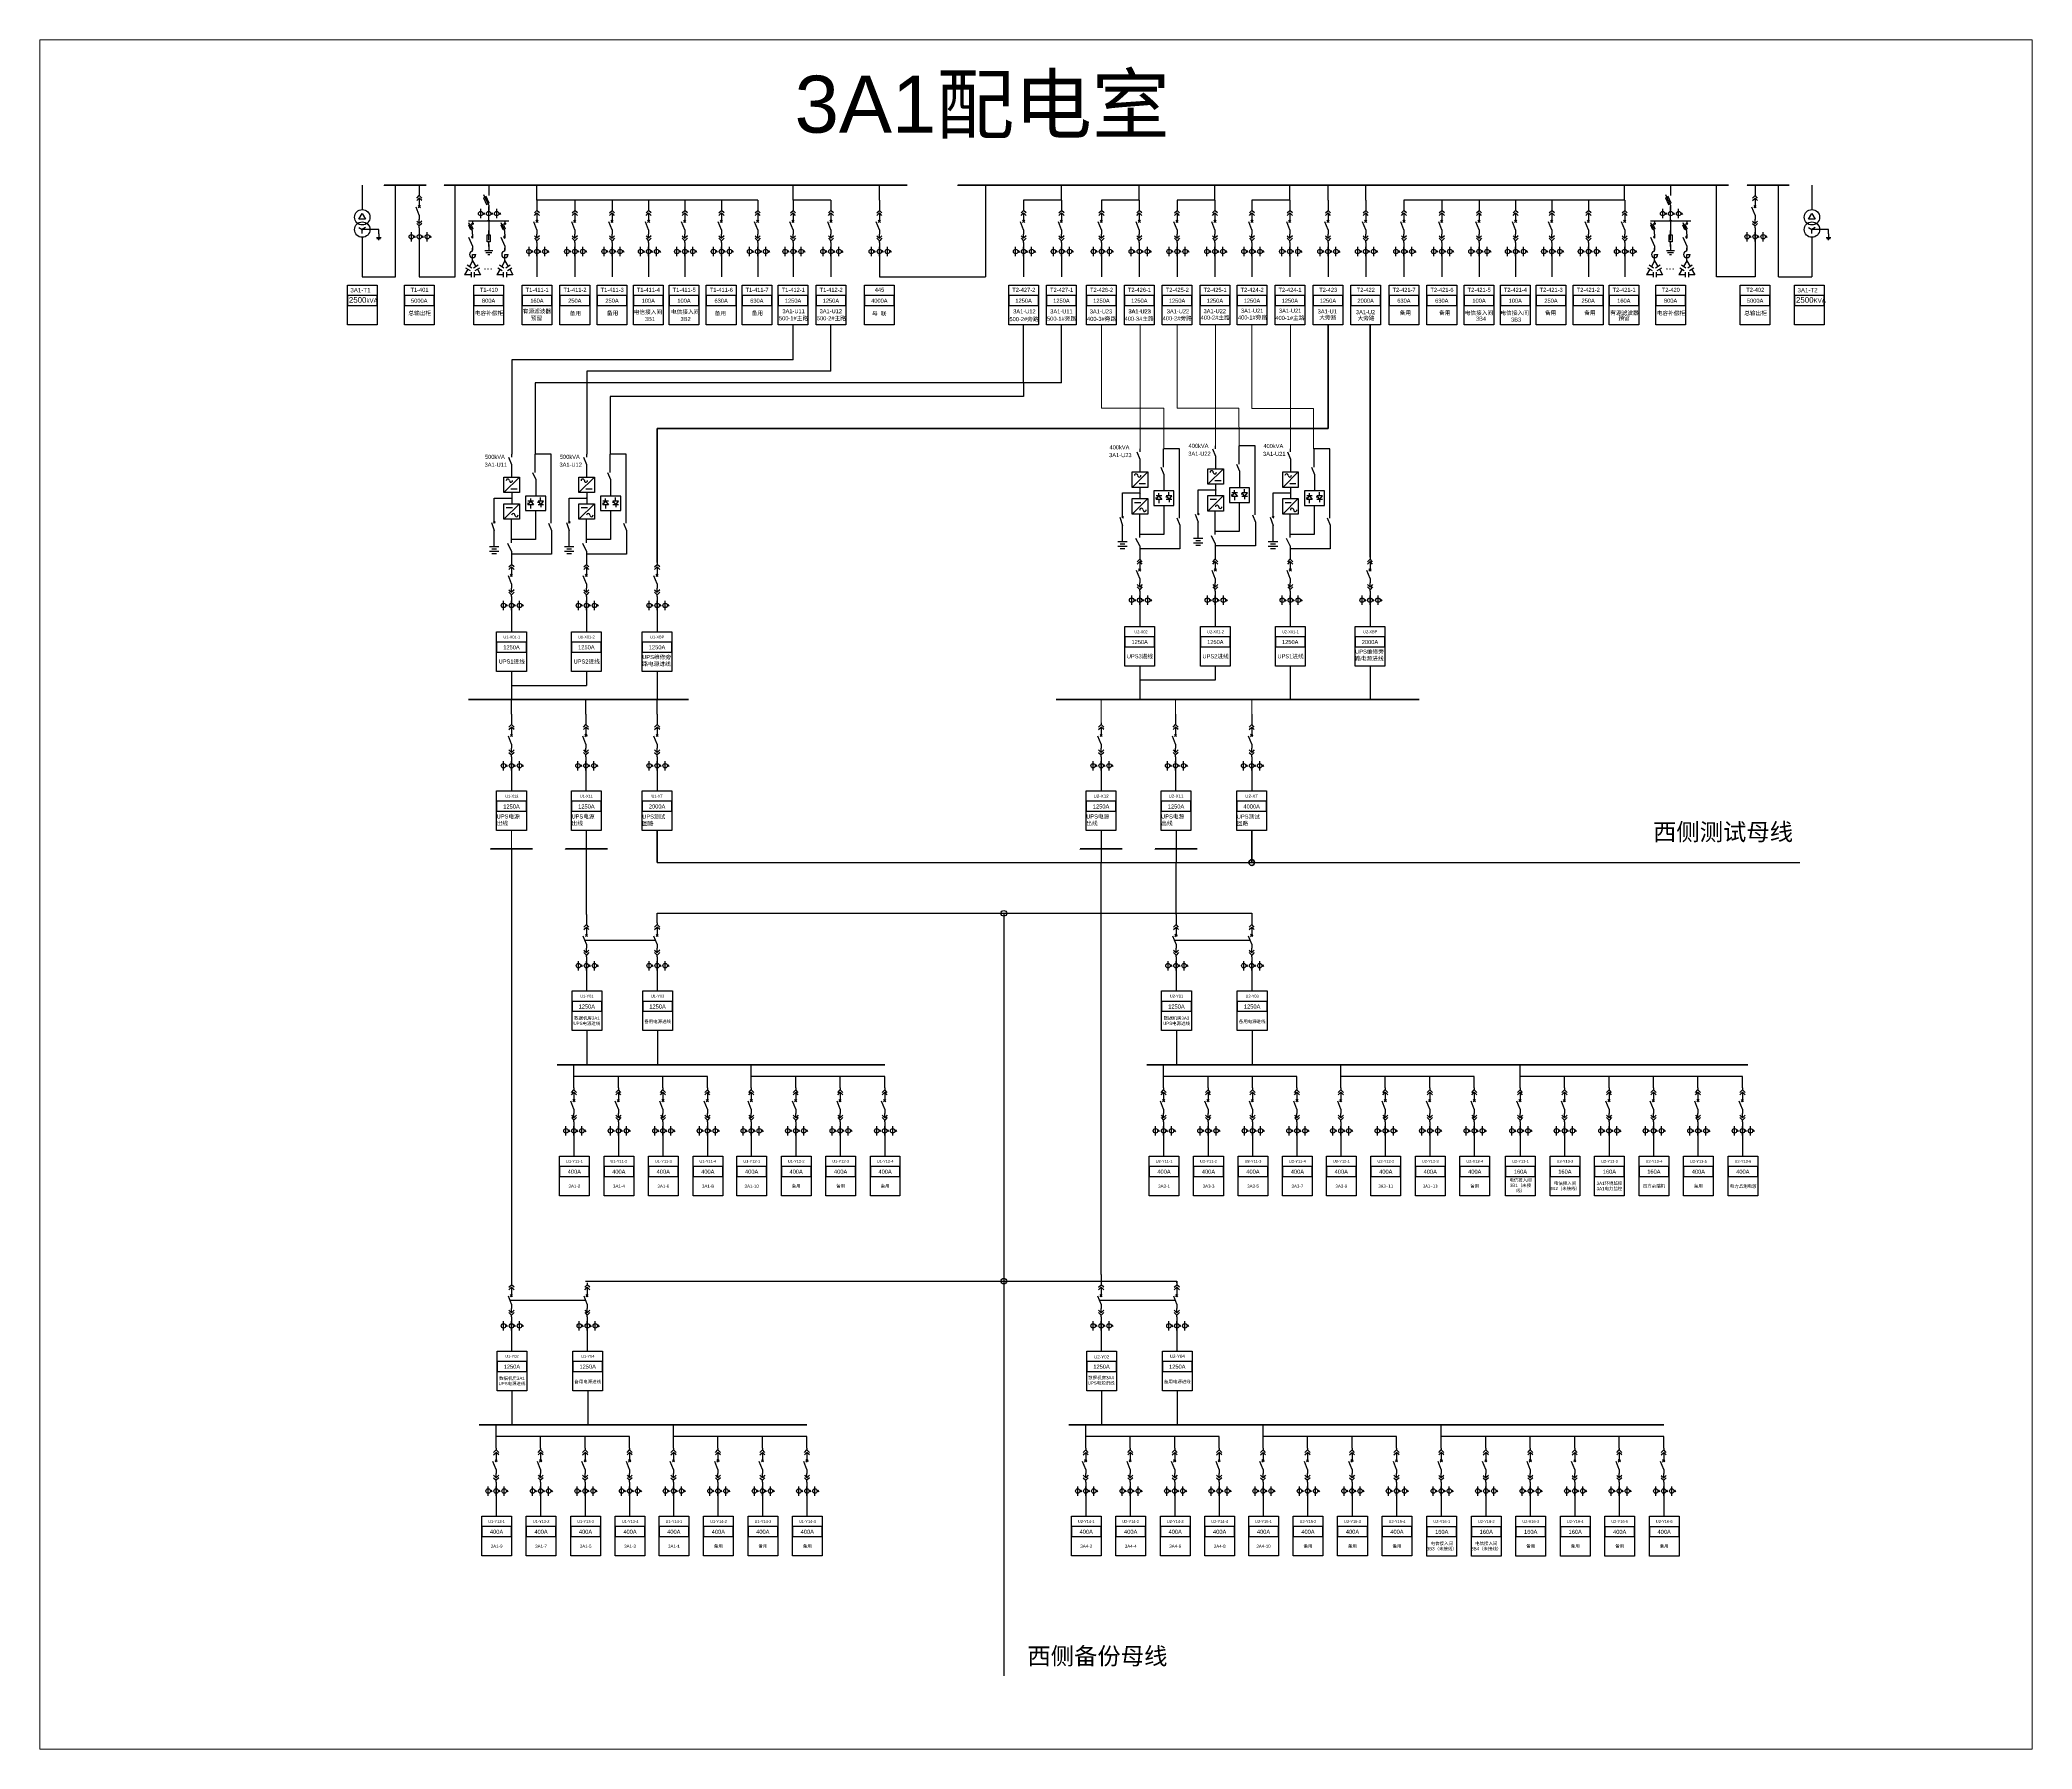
# Model space of a CAD drawing. Header units: millimetres. Extents: x -3460 to -460, y 6070 to 9130.
# Drawn here: x -2620 to -2270.7, y 6962.3 to 7262.1 of the extents above; entities that cross this region are included whole.
import ezdxf
from ezdxf.enums import TextEntityAlignment as Align

# ---------------------------------------------------------------- set-up
doc = ezdxf.new("R2010")
doc.units = ezdxf.units.MM
doc.header["$LTSCALE"] = 1000
doc.header["$MEASUREMENT"] = 0
for name, pattern in [('CENTER', [2, 1.25, -0.25, 0.25, -0.25]), ('CONTINOUS', [0]), ('DASHED', [0.75, 0.5, -0.25]), ('HIDDEN', [0.375, 0.25, -0.125])]:
    doc.linetypes.add(name, pattern=pattern)
doc.styles.get("Standard").update_dxf_attribs({"font": 'arial.ttf'})

# ---------------------------------------------------------------- blocks, each defined once
blk = doc.blocks.new('DYDQAA05')
at = {"color": 0}
blk.add_lwpolyline([(0, 0), (0, -7)], dxfattribs=at)
blk = doc.blocks.new('DYDQAA03')
at = {"color": 0}
for points in [[(0, 0), (0, -1.5)], [(-2.1, -3.6), (0, -1.5)], [(-2.1, -5.6), (0, -3.5)], [(2.1, -3.6), (0, -1.5)], [(2.1, -5.6), (0, -3.5)], [(0, -3.5), (0, -7)]]:
    blk.add_lwpolyline(points, dxfattribs=at)
blk = doc.blocks.new('DYDQAA09')
at = {"color": 0}
blk.add_lwpolyline([(0, 0), (0, -3.5)], dxfattribs=at)
blk.add_lwpolyline([(0, 0), (0, -3.5)], dxfattribs=at)
blk.add_lwpolyline([(0, 0), (0, -3.5)], dxfattribs=at)
blk.add_lwpolyline([(0, 0), (0, -3.5)], dxfattribs=at)
blk.add_lwpolyline([(0, 0), (0, -3.5)], dxfattribs=at)
blk.add_lwpolyline([(0, 0), (0, -3.5)], dxfattribs=at)
blk.add_lwpolyline([(0, 0), (0, -3.5)], dxfattribs=at)
blk.add_lwpolyline([(0, 0), (0, -3.5)], dxfattribs=at)
blk.add_lwpolyline([(0, 0), (0, -3.5)], dxfattribs=at)
blk = doc.blocks.new('DYDQ0201')
at = {"color": 0}
for points in [[(0.9, -0.9), (-0.9, 0.9)], [(-0.9, -0.9), (0.9, 0.9)], [(0, -7), (-2.6, -0.4)]]:
    blk.add_lwpolyline(points, dxfattribs=at)
blk = doc.blocks.new('DYDQAA04')
at = {"color": 0}
for points in [[(0, -3.5), (0, 0)], [(-2.1, -1.4), (0, -3.5)], [(-2.1, -3.4), (0, -5.5)], [(2.1, -1.4), (0, -3.5)], [(2.1, -3.4), (0, -5.5)], [(0, -7), (0, -5.5)]]:
    blk.add_lwpolyline(points, dxfattribs=at)
blk = doc.blocks.new('A$C03DD39B5')
for p, q in [((417, 475), (283, 392)), ((417, 422), (283, 339)), ((350, 333), (350, 467))]:
    blk.add_line(p, q)
blk.add_lwpolyline([(700, 167), (0, 167)])
blk.add_circle((350, 167), 167)
blk = doc.blocks.new('$element$00000530')
for points in [[(-0.29, -0.34), (-0.14, -0.27), (0.02, -0.62), (-0.14, -0.69), (-0.29, -0.34)], [(0, -1), (0, -0.78), (-0.28, -0.15)], [(-0.05, -0.18), (0.05, -0.18)], [(0, 0), (0, -0.18)]]:
    blk.add_lwpolyline(points)
blk.add_circle((0, -0.23), 0.05)
at = {"flags": 9}
blk.add_attdef('S', (0, 0), '', height=0.00000667, dxfattribs=at)
blk = doc.blocks.new('M_M4')
blk.add_line((-0.25, -0.2), (0, -0.75))
for points in [[(0, 0), (0, -0.25)], [(0, -0.75), (0, -1)]]:
    blk.add_lwpolyline(points)
blk.add_arc((-0.01, -0.19), 0.0589, 81.8699, 278.1301)
at = {"width": 0.8, "flags": 9}
blk.add_attdef('S', (0.25, -0.5), '', height=0.2, dxfattribs=at)
blk = doc.blocks.new('M_M23')
for p, q in [((0, -0.5), (-0.25, -0.5)), ((0, -0.25), (0, -0.5))]:
    blk.add_line(p, q)
for points in [[(0, 0), (0, -0.25)], [(0, -0.75), (0, -1)]]:
    blk.add_lwpolyline(points)
blk.add_arc((0, -0.5), 0.25, 270, 180)
at = {"width": 0.8, "flags": 9}
blk.add_attdef('S', (0.25, -0.5), '', height=0.2, dxfattribs=at)
blk = doc.blocks.new('M_M44IVD')
for points in [[(0, 0), (-0.2, -0.35)], [(0, 0), (0.2, -0.35)], [(-0.3, -0.52), (-0.5, -0.87)], [(-0.1, -0.87), (-0.5, -0.87)], [(-0.44, -0.44), (-0.16, -0.6)], [(-0.34, -0.26), (-0.06, -0.43)], [(-0.1, -0.7), (-0.1, -1.03)], [(0.06, -0.43), (0.34, -0.26)], [(0.1, -0.7), (0.1, -1.03)], [(0.5, -0.87), (0.1, -0.87)], [(0.16, -0.6), (0.44, -0.44)], [(0.3, -0.52), (0.5, -0.87)]]:
    blk.add_lwpolyline(points)
at = {"width": 0.8, "flags": 9}
blk.add_attdef('S', (0.25, -0.5), '', height=0.2, dxfattribs=at)
blk = doc.blocks.new('M_M17')
for p, q in [((-0.1, -0.72), (-0.1, -0.28)), ((-0.1, -0.28), (0.1, -0.28)), ((0.1, -0.72), (-0.1, -0.72)), ((0, -0.38), (0, -0.72)), ((0.1, -0.28), (0.1, -0.72))]:
    blk.add_line(p, q)
for points in [[(0, 0), (0, -0.28)], [(0, -0.72), (0, -1)]]:
    blk.add_lwpolyline(points)
for points in [[(-0.03, -0.57), (0.03, -0.57), (0, -0.37), (0.03, -0.57)], [(0, -0.37), (-0.03, -0.57), (0.03, -0.57), (0, -0.37)]]:
    blk.add_solid(points)
at = {"width": 0.8, "flags": 9}
blk.add_attdef('S', (0.25, -0.5), '', height=0.2, dxfattribs=at)
blk = doc.blocks.new('M_M24')
for p, q in [((-0.25, -0.375), (0.25, -0.375)), ((-0.1875, -0.5), (0.1875, -0.5)), ((-0.0625, -0.625), (0.0625, -0.625))]:
    blk.add_line(p, q)
blk.add_lwpolyline([(0, 0), (0, -0.375)])
at = {"width": 0.8, "flags": 9}
blk.add_attdef('S', (0.25, -0.5), '', height=0.2, dxfattribs=at)

msp = doc.modelspace()

# ---------------------------------------------------------------- linework, layer by layer
for p, q in [((-2563.47, 7236.54, -4943.05), (-2563.47, 7232.3, -9553.99)), ((-2557.62, 7220.52, -9553.99), (-2557.62, 7236.54, -7768.6)), ((-2547.16, 7220.52, -7768.6), (-2547.16, 7236.54, -7768.6)), ((-2532.83, 7233.96, -9151.83), (-2532.83, 7236.54, -7768.55)), ((-2487.92, 7233.96, -9151.88), (-2487.92, 7236.54, -7768.6)), ((-2472.79, 7233.96, -9969.82), (-2472.79, 7236.54, -8586.54)), ((-2440.88, 7233.96, -9969.82), (-2440.88, 7236.54, -8586.54)), ((-2427.26, 7233.96, -9969.82), (-2427.26, 7236.54, -8586.54)), ((-2413.99, 7233.96, -9969.82), (-2413.99, 7236.54, -8586.54)), ((-2400.82, 7233.96, -9969.82), (-2400.82, 7236.54, -8586.54)), ((-2394.13, 7233.96, -9969.82), (-2394.13, 7236.54, -8586.54)), ((-2387.52, 7233.96, -9969.82), (-2387.52, 7236.54, -8586.54)), ((-2342.13, 7233.96, -9969.82), (-2342.13, 7236.54, -8586.54)), ((-2326, 7220.52, -7768.65), (-2326, 7236.54, -7768.65)), ((-2315.14, 7220.52, -9554.04), (-2315.14, 7236.54, -7768.65)), ((-2564.06, 7230.6, -9553.99), (-2563.47, 7231.62, -9553.99)), ((-2564.06, 7230.6, -9553.99), (-2563.47, 7231.62, -9553.99)), ((-2563.47, 7231.62, -9553.99), (-2562.89, 7230.6, -9553.99)), ((-2494.13, 7233.96, -9151.88), (-2532.83, 7233.96, -9151.88)), ((-2481.28, 7233.96, -9151.88), (-2487.92, 7233.96, -9151.88)), ((-2440.86, 7233.96, -9969.82), (-2447.5, 7233.96, -9969.82)), ((-2427.22, 7233.96, -9969.82), (-2433.85, 7233.96, -9969.82)), ((-2413.95, 7233.96, -9969.82), (-2420.59, 7233.96, -9969.82)), ((-2400.82, 7233.96, -9969.82), (-2407.46, 7233.96, -9969.82)), ((-2342.11, 7233.96, -9969.87), (-2380.81, 7233.96, -9969.87)), ((-2562.89, 7230.6, -9553.99), (-2564.06, 7230.6, -9553.99)), ((-2564.06, 7229.12, -9553.99), (-2563.47, 7228.78, -9553.99)), ((-2563.48, 7228.88, -9553.99), (-2563.58, 7228.79, -9553.99)), ((-2563.44, 7228.87, -9553.99), (-2563.57, 7228.74, -9553.99)), ((-2563.52, 7228.87, -9553.99), (-2563.57, 7228.82, -9553.99)), ((-2563.42, 7228.87, -9553.99), (-2563.56, 7228.73, -9553.99)), ((-2563.4, 7228.84, -9553.99), (-2563.54, 7228.7, -9553.99)), ((-2563.39, 7228.83, -9553.99), (-2563.53, 7228.69, -9553.99)), ((-2563.37, 7228.8, -9553.99), (-2563.49, 7228.68, -9553.99)), ((-2562.89, 7229.12, -9553.99), (-2563.47, 7228.78, -9553.99)), ((-2563.47, 7228.1, -9553.99), (-2563.47, 7228.78, -9553.99)), ((-2560.59, 7228.78, -9553.99), (-2563.47, 7228.78, -9553.99)), ((-2563.37, 7228.77, -9553.99), (-2563.47, 7228.68, -9553.99)), ((-2553.46, 7228.3, -7768.6), (-2553.46, 7226.66, -7768.6)), ((-2544.11, 7230.34, -7768.6), (-2544.11, 7229.94, -7768.6)), ((-2541.3, 7230.43, -7768.6), (-2541.3, 7230.77, -7768.6)), ((-2336.86, 7230.34, -8742.96), (-2336.86, 7229.94, -8742.96)), ((-2334.05, 7230.43, -8742.96), (-2334.05, 7230.77, -8742.96)), ((-2319.24, 7228.3, -7768.65), (-2319.24, 7226.66, -7768.65)), ((-2563.47, 7227.42, -9553.99), (-2563.47, 7220.52, -9553.99)), ((-2560.99, 7227.42, -9553.99), (-2560.18, 7227.42, -9553.99)), ((-2560.89, 7227.22, -9553.99), (-2560.28, 7227.22, -9553.99)), ((-2560.69, 7227.02, -9553.99), (-2560.48, 7227.02, -9553.99)), ((-2553.46, 7226.66, -7768.6), (-2553.46, 7220.52, -7768.6)), ((-2532.83, 7225.72, -6950.66), (-2532.83, 7224.08, -6950.66)), ((-2526.19, 7225.72, -6950.66), (-2526.19, 7224.08, -6950.66)), ((-2519.66, 7225.72, -6950.66), (-2519.66, 7224.08, -6950.66)), ((-2513.26, 7225.72, -6950.66), (-2513.26, 7224.08, -6950.66)), ((-2506.91, 7225.72, -6950.66), (-2506.91, 7224.08, -6950.66)), ((-2500.48, 7225.72, -6950.66), (-2500.48, 7224.08, -6950.66)), ((-2494.13, 7225.72, -6950.66), (-2494.13, 7224.08, -6950.66)), ((-2487.92, 7225.72, -6950.66), (-2487.92, 7224.08, -6950.66)), ((-2481.28, 7225.72, -6950.66), (-2481.28, 7224.08, -6950.66)), ((-2472.79, 7225.72, -7768.6), (-2472.79, 7224.08, -7768.6)), ((-2447.5, 7225.72, -7768.6), (-2447.5, 7224.08, -7768.6)), ((-2440.86, 7225.72, -7768.6), (-2440.86, 7224.08, -7768.6)), ((-2433.85, 7225.72, -7768.6), (-2433.85, 7224.08, -7768.6)), ((-2427.22, 7225.72, -7768.6), (-2427.22, 7224.08, -7768.6)), ((-2420.59, 7225.72, -7768.6), (-2420.59, 7224.08, -7768.6)), ((-2413.95, 7225.72, -7768.6), (-2413.95, 7224.08, -7768.6)), ((-2407.46, 7225.72, -7768.6), (-2407.46, 7224.08, -7768.6)), ((-2400.82, 7225.72, -7768.6), (-2400.82, 7224.08, -7768.6)), ((-2394.13, 7225.72, -7768.6), (-2394.13, 7224.08, -7768.6)), ((-2387.52, 7225.72, -7768.6), (-2387.52, 7224.08, -7768.6)), ((-2380.81, 7225.72, -7768.65), (-2380.81, 7224.08, -7768.65)), ((-2374.17, 7225.72, -7768.65), (-2374.17, 7224.08, -7768.65)), ((-2367.64, 7225.72, -7768.65), (-2367.64, 7224.08, -7768.65)), ((-2361.24, 7225.72, -7768.65), (-2361.24, 7224.08, -7768.65)), ((-2354.89, 7225.72, -7768.65), (-2354.89, 7224.08, -7768.65)), ((-2348.46, 7225.72, -7768.65), (-2348.46, 7224.08, -7768.65)), ((-2342.11, 7225.72, -7768.65), (-2342.11, 7224.08, -7768.65)), ((-2319.24, 7226.66, -7768.65), (-2319.24, 7220.52, -7768.65)), ((-2532.83, 7224.08, -6950.66), (-2532.83, 7220.52, -6950.66)), ((-2526.19, 7224.08, -6950.66), (-2526.19, 7220.52, -6950.66)), ((-2519.66, 7224.08, -6950.66), (-2519.66, 7220.52, -6950.66)), ((-2513.26, 7224.08, -6950.66), (-2513.26, 7220.52, -6950.66)), ((-2506.91, 7224.08, -6950.66), (-2506.91, 7220.52, -6950.66)), ((-2500.48, 7224.08, -6950.66), (-2500.48, 7220.52, -6950.66)), ((-2494.13, 7224.08, -6950.66), (-2494.13, 7220.52, -6950.66)), ((-2487.92, 7224.08, -6950.66), (-2487.92, 7220.52, -6950.66)), ((-2481.28, 7224.08, -6950.66), (-2481.28, 7220.52, -6950.66)), ((-2472.79, 7224.08, -7768.6), (-2472.79, 7220.52, -7768.6)), ((-2447.5, 7224.08, -7768.6), (-2447.5, 7220.52, -7768.6)), ((-2440.86, 7224.08, -7768.6), (-2440.86, 7220.52, -7768.6)), ((-2433.85, 7224.08, -7768.6), (-2433.85, 7220.52, -7768.6)), ((-2427.22, 7224.08, -7768.6), (-2427.22, 7220.52, -7768.6)), ((-2420.59, 7224.08, -7768.6), (-2420.59, 7220.52, -7768.6)), ((-2413.95, 7224.08, -7768.6), (-2413.95, 7220.52, -7768.6)), ((-2407.46, 7224.08, -7768.6), (-2407.46, 7220.52, -7768.6)), ((-2400.82, 7224.08, -7768.6), (-2400.82, 7220.52, -7768.6)), ((-2394.13, 7224.08, -7768.6), (-2394.13, 7220.52, -7768.6)), ((-2387.52, 7224.08, -7768.6), (-2387.52, 7220.52, -7768.6)), ((-2380.81, 7224.08, -7768.65), (-2380.81, 7220.52, -7768.65)), ((-2374.17, 7224.08, -7768.65), (-2374.17, 7220.52, -7768.65)), ((-2367.64, 7224.08, -7768.65), (-2367.64, 7220.52, -7768.65)), ((-2361.24, 7224.08, -7768.65), (-2361.24, 7220.52, -7768.65)), ((-2354.89, 7224.08, -7768.65), (-2354.89, 7220.52, -7768.65)), ((-2348.46, 7224.08, -7768.65), (-2348.46, 7220.52, -7768.65)), ((-2342.11, 7224.08, -7768.65), (-2342.11, 7220.52, -7768.65)), ((-2563.47, 7220.52, -9553.99), (-2557.62, 7220.52, -9553.99)), ((-2553.46, 7220.52, -7768.6), (-2547.16, 7220.52, -7768.6)), ((-2319.24, 7220.52, -7768.65), (-2326, 7220.52, -7768.65)), ((-2537.3, 7163.64, -8586.54), (-2537.3, 7162, -8586.54)), ((-2537.3, 7162, -8586.54), (-2537.3, 7158.25, -8586.54)), ((-2524.16, 7163.64, -8586.54), (-2524.16, 7162, -8586.54)), ((-2524.16, 7162, -8586.54), (-2524.16, 7158.25, -8586.54)), ((-2511.76, 7163.64, -8586.54), (-2511.76, 7162, -8586.54)), ((-2511.76, 7162, -8586.54), (-2511.76, 7158.25, -8586.54)), ((-2427.15, 7164.56, -5976.35), (-2427.15, 7162.92, -5976.35)), ((-2427.15, 7162.92, -3775.12), (-2427.15, 7159.17, -6102.65)), ((-2413.89, 7164.56, -5976.35), (-2413.89, 7162.92, -5976.35)), ((-2413.89, 7162.92, -3775.12), (-2413.89, 7159.17, -6134.14)), ((-2400.75, 7164.56, -5976.35), (-2400.75, 7162.92, -5976.35)), ((-2400.75, 7162.92, -3775.12), (-2400.75, 7159.17, -6135.16)), ((-2386.76, 7164.56, -5976.35), (-2386.76, 7162.92, -5976.35)), ((-2386.76, 7162.92, -3775.12), (-2386.76, 7159.17, -6135.16)), ((-2537.3, 7151.3, -8586.54), (-2537.3, 7146.36, -8586.54)), ((-2524.16, 7151.3, -8618.03), (-2524.16, 7148.83, -8618.03)), ((-2511.76, 7151.3, -8619.05), (-2511.76, 7146.36, -8586.54)), ((-2427.15, 7152.22, -6102.65), (-2427.15, 7146.36, -6102.65)), ((-2413.89, 7152.22, -6102.65), (-2413.89, 7149.74, -6102.65)), ((-2400.75, 7152.22, -6102.65), (-2400.75, 7146.36, -6102.65)), ((-2386.76, 7152.22, -6102.65), (-2386.76, 7146.36, -6102.65)), ((-2537.3, 7148.83, -8586.54), (-2524.16, 7148.83, -8618.03)), ((-2413.89, 7149.74, -6102.65), (-2427.15, 7149.74, -6102.65)), ((-2537.3, 7143.78, -9969.82), (-2537.3, 7146.36, -8586.54)), ((-2524.24, 7143.78, -9969.82), (-2524.24, 7146.36, -8586.54)), ((-2511.76, 7143.78, -9969.82), (-2511.76, 7146.36, -8586.54)), ((-2537.3, 7135.54, -7768.6), (-2537.3, 7133.9, -7768.6)), ((-2537.3, 7133.9, -7768.6), (-2537.3, 7130.33, -7768.6)), ((-2524.24, 7135.54, -7768.6), (-2524.24, 7133.9, -7768.6)), ((-2524.24, 7133.9, -7768.6), (-2524.24, 7130.33, -7768.6)), ((-2511.76, 7135.54, -7768.6), (-2511.76, 7133.9, -7768.6)), ((-2511.76, 7133.9, -7768.6), (-2511.76, 7130.33, -7768.6)), ((-2433.91, 7135.54, -5693.68), (-2433.91, 7133.9, -5693.68)), ((-2433.91, 7133.9, -5693.68), (-2433.91, 7130.33, -5693.68)), ((-2420.86, 7135.54, -5693.68), (-2420.86, 7133.9, -5693.68)), ((-2420.86, 7133.9, -5693.68), (-2420.86, 7130.33, -5693.68)), ((-2407.51, 7135.54, -5693.68), (-2407.51, 7133.9, -5693.68)), ((-2407.51, 7133.9, -5693.68), (-2407.51, 7130.33, -5693.68)), ((-2524.16, 7108.7, -11687.75), (-2524.16, 7123.38, -10304.47)), ((-2433.91, 7123.38, -5693.68), (-2433.91, 7117.66, -5693.68)), ((-2420.78, 7123.38, -5725.17), (-2420.78, 7117.66, -5725.17)), ((-2537.3, 7120.17, -10691.6), (-2537.3, 7044.06, -10691.6)), ((-2433.91, 7045.55, -9999.96), (-2433.91, 7117.78, -8616.68)), ((-2420.78, 7108.7, -9643.29), (-2420.78, 7117.66, -8260.01)), ((-2524.16, 7100.46, -9486.53), (-2524.16, 7098.83, -9486.53)), ((-2524.16, 7098.83, -9486.53), (-2524.16, 7095.26, -9486.53)), ((-2420.78, 7100.46, -7442.06), (-2420.78, 7098.83, -7442.06)), ((-2420.78, 7098.83, -7442.06), (-2420.78, 7095.26, -7442.06)), ((-2524.08, 7088.31, -9518.02), (-2524.08, 7082.32, -9046.47)), ((-2420.7, 7088.31, -7473.55), (-2420.7, 7082.32, -7002)), ((-2526.35, 7078.25, -10429.75), (-2526.35, 7082.32, -9046.47)), ((-2495.26, 7078.25, -10429.75), (-2495.26, 7082.32, -9046.47)), ((-2422.96, 7078.25, -8385.29), (-2422.96, 7082.32, -7002)), ((-2391.88, 7078.25, -8385.29), (-2391.88, 7082.32, -7002)), ((-2360.46, 7078.25, -8385.29), (-2360.46, 7082.32, -7002)), ((-2518.55, 7080.29, -9046.47), (-2526.35, 7080.29, -9738.11)), ((-2518.55, 7078.25, -9046.47), (-2518.55, 7080.29, -9046.47)), ((-2510.75, 7080.29, -8354.83), (-2518.55, 7080.29, -9046.47)), ((-2510.75, 7078.25, -8354.83), (-2510.75, 7080.29, -8354.83)), ((-2502.95, 7080.29, -7663.19), (-2510.75, 7080.29, -8354.83)), ((-2502.95, 7078.25, -7663.19), (-2502.95, 7080.29, -7663.19)), ((-2487.46, 7080.29, -9046.47), (-2495.26, 7080.29, -9738.11)), ((-2487.46, 7078.25, -9046.47), (-2487.46, 7080.29, -9046.47)), ((-2479.66, 7080.29, -8354.83), (-2487.46, 7080.29, -9046.47)), ((-2479.66, 7078.25, -8354.83), (-2479.66, 7080.29, -8354.83)), ((-2471.86, 7080.29, -7663.19), (-2479.66, 7080.29, -8354.83)), ((-2471.86, 7078.25, -7663.19), (-2471.86, 7080.29, -7663.19)), ((-2415.17, 7080.29, -7002), (-2422.96, 7080.29, -7693.64)), ((-2415.17, 7078.25, -7002), (-2415.17, 7080.29, -7002)), ((-2407.37, 7080.29, -6310.36), (-2415.17, 7080.29, -7002)), ((-2407.37, 7078.25, -6310.36), (-2407.37, 7080.29, -6310.36)), ((-2399.57, 7080.29, -5618.72), (-2407.37, 7080.29, -6310.36)), ((-2399.57, 7078.25, -5618.72), (-2399.57, 7080.29, -5618.72)), ((-2384.08, 7080.29, -7002), (-2391.88, 7080.29, -7693.64)), ((-2384.08, 7078.25, -7002), (-2384.08, 7080.29, -7002)), ((-2376.28, 7080.29, -6310.36), (-2384.08, 7080.29, -7002)), ((-2376.28, 7078.25, -6310.36), (-2376.28, 7080.29, -6310.36)), ((-2368.48, 7080.29, -5618.72), (-2376.28, 7080.29, -6310.36)), ((-2368.48, 7078.25, -5618.72), (-2368.48, 7080.29, -5618.72)), ((-2352.66, 7080.29, -7002), (-2360.46, 7080.29, -7693.64)), ((-2352.66, 7078.25, -7002), (-2352.66, 7080.29, -7002)), ((-2344.86, 7080.29, -6310.36), (-2352.66, 7080.29, -7002)), ((-2344.86, 7078.25, -6310.36), (-2344.86, 7080.29, -6310.36)), ((-2337.06, 7080.29, -5618.72), (-2344.86, 7080.29, -6310.36)), ((-2337.06, 7078.25, -5618.72), (-2337.06, 7080.29, -5618.72)), ((-2329.26, 7080.29, -4926.64), (-2337.06, 7080.29, -5618.28)), ((-2329.26, 7078.25, -4926.64), (-2329.26, 7080.29, -4926.64)), ((-2321.46, 7080.29, -4235), (-2329.26, 7080.29, -4926.64)), ((-2321.46, 7078.25, -4235), (-2321.46, 7080.29, -4235)), ((-2526.35, 7071.5, -8228.53), (-2526.35, 7069.86, -8228.53)), ((-2518.55, 7071.5, -6845.25), (-2518.55, 7069.86, -6845.25)), ((-2510.75, 7071.5, -6153.61), (-2510.75, 7069.86, -6153.61)), ((-2502.95, 7071.5, -5461.96), (-2502.95, 7069.86, -5461.96)), ((-2495.26, 7071.5, -8228.53), (-2495.26, 7069.86, -8228.53)), ((-2487.46, 7071.5, -6845.25), (-2487.46, 7069.86, -6845.25)), ((-2479.66, 7071.5, -6153.61), (-2479.66, 7069.86, -6153.61)), ((-2471.86, 7071.5, -5461.96), (-2471.86, 7069.86, -5461.96)), ((-2422.96, 7071.5, -6184.06), (-2422.96, 7069.86, -6184.06)), ((-2415.17, 7071.5, -4800.78), (-2415.17, 7069.86, -4800.78)), ((-2407.37, 7071.5, -4109.14), (-2407.37, 7069.86, -4109.14)), ((-2399.57, 7071.5, -3417.5), (-2399.57, 7069.86, -3417.5)), ((-2391.88, 7071.5, -6184.06), (-2391.88, 7069.86, -6184.06)), ((-2384.08, 7071.5, -4800.78), (-2384.08, 7069.86, -4800.78)), ((-2376.28, 7071.5, -4109.14), (-2376.28, 7069.86, -4109.14)), ((-2368.48, 7071.5, -3417.5), (-2368.48, 7069.86, -3417.5)), ((-2360.46, 7071.5, -6184.06), (-2360.46, 7069.86, -6184.06)), ((-2352.66, 7071.5, -4800.78), (-2352.66, 7069.86, -4800.78)), ((-2344.86, 7071.5, -4109.14), (-2344.86, 7069.86, -4109.14)), ((-2337.06, 7071.5, -3417.5), (-2337.06, 7069.86, -3417.5)), ((-2329.26, 7071.5, -2725.42), (-2329.26, 7069.86, -2725.42)), ((-2321.46, 7071.5, -2033.78), (-2321.46, 7069.86, -2033.78)), ((-2526.35, 7069.86, -8228.53), (-2526.35, 7066.3, -8228.53)), ((-2518.55, 7069.86, -6845.25), (-2518.55, 7066.3, -6845.25)), ((-2510.75, 7069.86, -6153.61), (-2510.75, 7066.3, -6153.61)), ((-2502.95, 7069.86, -5461.96), (-2502.95, 7066.3, -5461.96)), ((-2495.26, 7069.86, -8228.53), (-2495.26, 7066.3, -8228.53)), ((-2487.46, 7069.86, -6845.25), (-2487.46, 7066.3, -6845.25)), ((-2479.66, 7069.86, -6153.61), (-2479.66, 7066.3, -6153.61)), ((-2471.86, 7069.86, -5461.96), (-2471.86, 7066.3, -5461.96)), ((-2422.96, 7069.86, -6184.06), (-2422.96, 7066.3, -6184.06)), ((-2415.17, 7069.86, -4800.78), (-2415.17, 7066.3, -4800.78)), ((-2407.37, 7069.86, -4109.14), (-2407.37, 7066.3, -4109.14)), ((-2399.57, 7069.86, -3417.5), (-2399.57, 7066.3, -3417.5)), ((-2391.88, 7069.86, -6184.06), (-2391.88, 7066.3, -6184.06)), ((-2384.08, 7069.86, -4800.78), (-2384.08, 7066.3, -4800.78)), ((-2376.28, 7069.86, -4109.14), (-2376.28, 7066.3, -4109.14)), ((-2368.48, 7069.86, -3417.5), (-2368.48, 7066.3, -3417.5)), ((-2360.46, 7069.86, -6184.06), (-2360.46, 7066.3, -6184.06)), ((-2352.66, 7069.86, -4800.78), (-2352.66, 7066.3, -4800.78)), ((-2344.86, 7069.86, -4109.14), (-2344.86, 7066.3, -4109.14)), ((-2337.06, 7069.86, -3417.5), (-2337.06, 7066.3, -3417.5)), ((-2329.26, 7069.86, -2725.42), (-2329.26, 7066.3, -2725.42)), ((-2321.46, 7069.86, -2033.78), (-2321.46, 7066.3, -2033.78)), ((-2537.3, 7037.31, -8490.38), (-2537.3, 7035.67, -8490.38)), ((-2537.3, 7035.67, -8490.38), (-2537.3, 7032.1, -8490.38)), ((-2433.91, 7037.31, -7798.74), (-2433.91, 7035.67, -7798.74)), ((-2433.91, 7035.67, -7798.74), (-2433.91, 7032.1, -7798.74)), ((-2537.22, 7025.15, -8521.87), (-2537.22, 7019.17, -8050.32)), ((-2433.83, 7025.15, -7830.23), (-2433.83, 7019.17, -7358.68)), ((-2539.99, 7015.1, -10816.88), (-2539.99, 7019.17, -9433.6)), ((-2508.9, 7015.1, -10816.88), (-2508.9, 7019.17, -9433.6)), ((-2436.61, 7015.1, -8741.96), (-2436.61, 7019.17, -7358.68)), ((-2405.52, 7015.1, -8741.96), (-2405.52, 7019.17, -7358.68)), ((-2374.26, 7015.09, -8742.8), (-2374.26, 7019.16, -7359.52)), ((-2532.19, 7017.13, -9433.6), (-2539.99, 7017.13, -10125.24)), ((-2532.19, 7015.1, -9433.6), (-2532.19, 7017.13, -9433.6)), ((-2524.39, 7017.13, -8741.96), (-2532.19, 7017.13, -9433.6)), ((-2524.39, 7015.1, -8741.96), (-2524.39, 7017.13, -8741.96)), ((-2516.59, 7017.13, -8050.32), (-2524.39, 7017.13, -8741.96)), ((-2516.59, 7015.1, -8050.32), (-2516.59, 7017.13, -8050.32)), ((-2501.1, 7017.13, -9433.6), (-2508.9, 7017.13, -10125.24)), ((-2501.1, 7015.1, -9433.6), (-2501.1, 7017.13, -9433.6)), ((-2493.3, 7017.13, -8741.96), (-2501.1, 7017.13, -9433.6)), ((-2493.3, 7015.1, -8741.96), (-2493.3, 7017.13, -8741.96)), ((-2485.5, 7017.13, -8050.32), (-2493.3, 7017.13, -8741.96)), ((-2485.5, 7015.1, -8050.32), (-2485.5, 7017.13, -8050.32)), ((-2428.81, 7017.13, -7358.68), (-2436.61, 7017.13, -8050.32)), ((-2428.81, 7015.1, -7358.68), (-2428.81, 7017.13, -7358.68)), ((-2421.01, 7017.13, -6667.03), (-2428.81, 7017.13, -7358.68)), ((-2421.01, 7015.1, -6667.03), (-2421.01, 7017.13, -6667.03)), ((-2413.21, 7017.13, -5975.39), (-2421.01, 7017.13, -6667.03)), ((-2413.21, 7015.1, -5975.39), (-2413.21, 7017.13, -5975.39)), ((-2397.72, 7017.13, -7358.68), (-2405.52, 7017.13, -8050.32)), ((-2397.72, 7015.1, -7358.68), (-2397.72, 7017.13, -7358.68)), ((-2389.92, 7017.13, -6667.03), (-2397.72, 7017.13, -7358.68)), ((-2389.92, 7015.1, -6667.03), (-2389.92, 7017.13, -6667.03)), ((-2382.12, 7017.13, -5975.39), (-2389.92, 7017.13, -6667.03)), ((-2382.12, 7015.1, -5975.39), (-2382.12, 7017.13, -5975.39)), ((-2366.46, 7017.13, -7359.52), (-2374.26, 7017.13, -8051.16)), ((-2366.46, 7015.09, -7359.52), (-2366.46, 7017.13, -7359.52)), ((-2358.66, 7017.13, -6667.88), (-2366.46, 7017.13, -7359.52)), ((-2358.66, 7015.09, -6667.88), (-2358.66, 7017.13, -6667.88)), ((-2350.86, 7017.13, -5976.24), (-2358.66, 7017.13, -6667.88)), ((-2350.86, 7015.09, -5976.24), (-2350.86, 7017.13, -5976.24)), ((-2343.06, 7017.13, -5284.16), (-2350.86, 7017.13, -5975.8)), ((-2343.06, 7015.09, -5284.16), (-2343.06, 7017.13, -5284.16)), ((-2335.26, 7017.13, -4592.52), (-2343.06, 7017.13, -5284.16)), ((-2335.26, 7015.09, -4592.52), (-2335.26, 7017.13, -4592.52)), ((-2539.99, 7008.35, -8615.66), (-2539.99, 7006.71, -8615.66)), ((-2532.19, 7008.35, -7232.38), (-2532.19, 7006.71, -7232.38)), ((-2524.39, 7008.35, -6540.73), (-2524.39, 7006.71, -6540.73)), ((-2516.59, 7008.35, -5849.09), (-2516.59, 7006.71, -5849.09)), ((-2508.9, 7008.35, -8615.66), (-2508.9, 7006.71, -8615.66)), ((-2501.1, 7008.35, -7232.38), (-2501.1, 7006.71, -7232.38)), ((-2493.3, 7008.35, -6540.73), (-2493.3, 7006.71, -6540.73)), ((-2485.5, 7008.35, -5849.09), (-2485.5, 7006.71, -5849.09)), ((-2436.61, 7008.35, -6540.73), (-2436.61, 7006.71, -6540.73)), ((-2428.81, 7008.35, -5157.45), (-2428.81, 7006.71, -5157.45)), ((-2421.01, 7008.35, -4465.81), (-2421.01, 7006.71, -4465.81)), ((-2413.21, 7008.35, -3774.17), (-2413.21, 7006.71, -3774.17)), ((-2405.52, 7008.35, -6540.73), (-2405.52, 7006.71, -6540.73)), ((-2397.72, 7008.35, -5157.45), (-2397.72, 7006.71, -5157.45)), ((-2389.92, 7008.35, -4465.81), (-2389.92, 7006.71, -4465.81)), ((-2382.12, 7008.35, -3774.17), (-2382.12, 7006.71, -3774.17)), ((-2374.26, 7008.34, -6541.58), (-2374.26, 7006.7, -6541.58)), ((-2366.46, 7008.34, -5158.3), (-2366.46, 7006.7, -5158.3)), ((-2358.66, 7008.34, -4466.66), (-2358.66, 7006.7, -4466.66)), ((-2350.86, 7008.34, -3775.02), (-2350.86, 7006.7, -3775.02)), ((-2343.06, 7008.34, -3082.93), (-2343.06, 7006.7, -3082.93)), ((-2335.26, 7008.34, -2391.29), (-2335.26, 7006.7, -2391.29)), ((-2539.99, 7006.71, -8615.66), (-2539.99, 7003.14, -8615.66)), ((-2532.19, 7006.71, -7232.38), (-2532.19, 7003.14, -7232.38)), ((-2524.39, 7006.71, -6540.73), (-2524.39, 7003.14, -6540.73)), ((-2516.59, 7006.71, -5849.09), (-2516.59, 7003.14, -5849.09)), ((-2508.9, 7006.71, -8615.66), (-2508.9, 7003.14, -8615.66)), ((-2501.1, 7006.71, -7232.38), (-2501.1, 7003.14, -7232.38)), ((-2493.3, 7006.71, -6540.73), (-2493.3, 7003.14, -6540.73)), ((-2485.5, 7006.71, -5849.09), (-2485.5, 7003.14, -5849.09)), ((-2436.61, 7006.71, -6540.73), (-2436.61, 7003.14, -6540.73)), ((-2428.81, 7006.71, -5157.45), (-2428.81, 7003.14, -5157.45)), ((-2421.01, 7006.71, -4465.81), (-2421.01, 7003.14, -4465.81)), ((-2413.21, 7006.71, -3774.17), (-2413.21, 7003.14, -3774.17)), ((-2405.52, 7006.71, -6540.73), (-2405.52, 7003.14, -6540.73)), ((-2397.72, 7006.71, -5157.45), (-2397.72, 7003.14, -5157.45)), ((-2389.92, 7006.71, -4465.81), (-2389.92, 7003.14, -4465.81)), ((-2382.12, 7006.71, -3774.17), (-2382.12, 7003.14, -3774.17)), ((-2374.26, 7006.7, -6541.58), (-2374.26, 7003.14, -6541.58)), ((-2366.46, 7006.7, -5158.3), (-2366.46, 7003.14, -5158.3)), ((-2358.66, 7006.7, -4466.66), (-2358.66, 7003.14, -4466.66)), ((-2350.86, 7006.7, -3775.02), (-2350.86, 7003.14, -3775.02)), ((-2343.06, 7006.7, -3082.93), (-2343.06, 7003.14, -3082.93)), ((-2335.26, 7006.7, -2391.29), (-2335.26, 7003.14, -2391.29))]:
    msp.add_line(p, q)
at = {"linetype": 'Continuous'}
for p, q in [((-2542.18, 7234.93, -7768.6), (-2541.3, 7233, -7768.6)), ((-2334.93, 7234.93, -8742.96), (-2334.05, 7233, -8742.96)), ((-2541.3, 7232.55, -7768.6), (-2541.3, 7232.84, -7768.6)), ((-2541.3, 7232.08, -7768.6), (-2541.3, 7232.73, -7768.6)), ((-2334.05, 7232.55, -8742.96), (-2334.05, 7232.84, -8742.96)), ((-2334.05, 7232.08, -8742.96), (-2334.05, 7232.73, -8742.96)), ((-2544.86, 7230.34, -7768.6), (-2537.75, 7230.34, -7768.6)), ((-2541.3, 7230.34, -7768.6), (-2541.3, 7227.88, -7768.6)), ((-2337.61, 7230.34, -8742.96), (-2330.49, 7230.34, -8742.96)), ((-2334.05, 7230.34, -8742.96), (-2334.05, 7227.88, -8742.96))]:
    msp.add_line(p, q, dxfattribs=at)
at = {"color": 1}
for p in [(-2454.21, 7236.54, -7768.6), (-2472.79, 7220.52, -7768.6)]:
    msp.add_line(p, (-2454.21, 7220.52, -7768.6), dxfattribs=at)
at = {"color": 0}
for p, q in [((-2309.28, 7236.54, -4943.09), (-2309.28, 7232.3, -9554.04)), ((-2309.86, 7230.6, -9554.04), (-2309.28, 7231.62, -9554.04)), ((-2309.86, 7230.6, -9554.04), (-2309.28, 7231.62, -9554.04)), ((-2309.28, 7231.62, -9554.04), (-2308.69, 7230.6, -9554.04)), ((-2308.69, 7230.6, -9554.04), (-2309.86, 7230.6, -9554.04)), ((-2309.86, 7229.12, -9554.04), (-2309.28, 7228.78, -9554.04)), ((-2309.29, 7228.88, -9554.04), (-2309.38, 7228.79, -9554.04)), ((-2309.23, 7228.87, -9554.04), (-2309.37, 7228.73, -9554.04)), ((-2309.24, 7228.87, -9554.04), (-2309.37, 7228.74, -9554.04)), ((-2309.32, 7228.87, -9554.04), (-2309.37, 7228.82, -9554.04)), ((-2309.2, 7228.84, -9554.04), (-2309.34, 7228.7, -9554.04)), ((-2309.19, 7228.83, -9554.04), (-2309.33, 7228.69, -9554.04)), ((-2309.18, 7228.8, -9554.04), (-2309.3, 7228.68, -9554.04)), ((-2308.69, 7229.12, -9554.04), (-2309.28, 7228.78, -9554.04)), ((-2309.28, 7228.1, -9554.04), (-2309.28, 7228.78, -9554.04)), ((-2306.39, 7228.78, -9554.04), (-2309.28, 7228.78, -9554.04)), ((-2309.18, 7228.77, -9554.04), (-2309.27, 7228.68, -9554.04)), ((-2309.28, 7227.42, -9554.04), (-2309.28, 7220.52, -9554.04)), ((-2306.8, 7227.42, -9554.04), (-2305.98, 7227.42, -9554.04)), ((-2306.69, 7227.22, -9554.04), (-2306.09, 7227.22, -9554.04)), ((-2306.49, 7227.02, -9554.04), (-2306.29, 7227.02, -9554.04)), ((-2315.14, 7220.52, -9554.04), (-2309.28, 7220.52, -9554.04))]:
    msp.add_line(p, q, dxfattribs=at)
at = {"linetype": 'CENTER', "ltscale": 0.5}
msp.add_line((-2560.59, 7228.03, -9553.99), (-2560.59, 7228.78, -9553.99), dxfattribs=at)
at = {"color": 0, "linetype": 'CENTER', "ltscale": 0.5}
msp.add_line((-2306.39, 7228.03, -9554.04), (-2306.39, 7228.78, -9554.04), dxfattribs=at)
at = {"color": 6}
for p, q in [((-2487.92, 7205.94, -9969.82), (-2487.92, 7212.07, -7768.6)), ((-2481.28, 7203.93, -9969.82), (-2481.28, 7212.07, -7768.6)), ((-2537.24, 7205.94, -10787.76), (-2537.24, 7189.42, -10787.76)), ((-2487.92, 7205.94, -10787.76), (-2537.24, 7205.94, -10787.76)), ((-2524.1, 7203.93, -10787.76), (-2524.1, 7189.42, -10787.76)), ((-2481.28, 7203.93, -10787.76), (-2524.1, 7203.93, -10787.76))]:
    msp.add_line(p, q, dxfattribs=at)
at = {"color": 3}
for p, q in [((-2447.5, 7201.93, -8586.54), (-2447.5, 7212.07, -8586.54)), ((-2440.86, 7201.93, -8586.54), (-2440.86, 7212.07, -8586.54)), ((-2530.34, 7177.29, -10787.76), (-2530.34, 7189.42, -10787.76)), ((-2517.2, 7177.29, -10787.76), (-2517.2, 7189.42, -10787.76)), ((-2420.19, 7178.2, -8177.57), (-2420.19, 7190.33, -8177.57)), ((-2406.93, 7178.74, -8177.57), (-2406.93, 7190.87, -8177.57)), ((-2393.79, 7178.2, -8177.57), (-2393.79, 7190.33, -8177.57)), ((-2540.31, 7177.43, -10787.76), (-2540.31, 7178.89, -10787.76)), ((-2533.09, 7179.49, -10787.76), (-2533.09, 7176.03, -10787.76)), ((-2527.17, 7177.43, -10787.76), (-2527.17, 7178.89, -10787.76)), ((-2519.96, 7179.49, -10787.76), (-2519.96, 7176.03, -10787.76)), ((-2430.16, 7178.35, -8177.57), (-2430.16, 7179.81, -8177.57)), ((-2427.15, 7174.78, -8177.57), (-2427.15, 7178.89, -8177.57)), ((-2422.94, 7180.4, -8177.57), (-2422.94, 7176.94, -8177.57)), ((-2417.4, 7178.89, -8177.57), (-2416.9, 7177.45, -8177.57)), ((-2416.74, 7178.73, -8177.57), (-2417.03, 7179.02, -8177.57)), ((-2416.76, 7179.03, -8177.57), (-2417.02, 7178.75, -8177.57)), ((-2416.9, 7178.89, -8177.57), (-2416.9, 7180.34, -8177.57)), ((-2413.89, 7175.31, -8177.57), (-2413.89, 7179.43, -8177.57)), ((-2409.68, 7180.94, -8177.57), (-2409.68, 7177.48, -8177.57)), ((-2403.76, 7178.35, -8177.57), (-2403.76, 7179.81, -8177.57)), ((-2400.75, 7174.78, -8177.57), (-2400.75, 7178.89, -8177.57)), ((-2396.55, 7180.4, -8177.57), (-2396.55, 7176.94, -8177.57)), ((-2540.81, 7177.43, -10787.76), (-2540.31, 7176, -10787.76)), ((-2540.15, 7177.28, -10787.76), (-2540.44, 7177.56, -10787.76)), ((-2540.17, 7177.58, -10787.76), (-2540.43, 7177.3, -10787.76)), ((-2540.31, 7173.13, -10787.76), (-2540.31, 7176, -10787.76)), ((-2537.3, 7173.86, -10787.76), (-2537.3, 7177.98, -10787.76)), ((-2530.81, 7177.3, -10787.76), (-2530.27, 7176.03, -10787.76)), ((-2530.27, 7176.03, -10787.76), (-2530.27, 7171.87, -10787.76)), ((-2527.68, 7177.43, -10787.76), (-2527.17, 7176, -10787.76)), ((-2527.01, 7177.28, -10787.76), (-2527.31, 7177.56, -10787.76)), ((-2527.03, 7177.58, -10787.76), (-2527.3, 7177.3, -10787.76)), ((-2527.17, 7173.13, -10787.76), (-2527.17, 7176, -10787.76)), ((-2524.16, 7173.86, -10787.76), (-2524.16, 7177.98, -10787.76)), ((-2517.67, 7177.3, -10787.76), (-2517.14, 7176.03, -10787.76)), ((-2517.14, 7176.03, -10787.76), (-2517.14, 7171.87, -10787.76)), ((-2430.66, 7178.35, -8177.57), (-2430.16, 7176.91, -8177.57)), ((-2430.02, 7178.5, -8177.57), (-2430.29, 7178.22, -8177.57)), ((-2430, 7178.2, -8177.57), (-2430.29, 7178.48, -8177.57)), ((-2430.16, 7174.05, -8177.57), (-2430.16, 7176.91, -8177.57)), ((-2420.66, 7178.22, -8177.57), (-2420.13, 7176.94, -8177.57)), ((-2420.13, 7176.94, -8177.57), (-2420.13, 7172.78, -8177.57)), ((-2416.9, 7174.59, -8177.57), (-2416.9, 7177.45, -8177.57)), ((-2407.39, 7178.76, -8177.57), (-2406.86, 7177.48, -8177.57)), ((-2406.86, 7177.48, -8177.57), (-2406.86, 7173.32, -8177.57)), ((-2404.27, 7178.35, -8177.57), (-2403.76, 7176.91, -8177.57)), ((-2403.6, 7178.2, -8177.57), (-2403.9, 7178.48, -8177.57)), ((-2403.62, 7178.5, -8177.57), (-2403.89, 7178.22, -8177.57)), ((-2403.76, 7174.05, -8177.57), (-2403.76, 7176.91, -8177.57)), ((-2394.26, 7178.22, -8177.57), (-2393.73, 7176.94, -8177.57)), ((-2393.73, 7176.94, -8177.57), (-2393.73, 7172.78, -8177.57)), ((-2537.3, 7172.41, -10787.76), (-2537.96, 7173.72, -10787.76)), ((-2537.3, 7172.41, -10787.76), (-2537.3, 7170.39, -10787.76)), ((-2524.16, 7172.41, -10787.76), (-2524.82, 7173.72, -10787.76)), ((-2524.16, 7172.41, -10787.76), (-2524.16, 7170.39, -10787.76)), ((-2427.15, 7173.32, -8177.57), (-2427.81, 7174.63, -8177.57)), ((-2427.15, 7173.32, -8177.57), (-2427.15, 7171.31, -8177.57)), ((-2420.13, 7172.78, -8177.57), (-2427.15, 7172.78, -8177.57)), ((-2413.89, 7173.75, -8177.57), (-2414.55, 7175.06, -8177.57)), ((-2413.89, 7173.75, -8177.57), (-2413.89, 7171.31, -8177.57)), ((-2406.86, 7173.32, -8177.57), (-2413.89, 7173.32, -8177.57)), ((-2400.75, 7173.32, -8177.57), (-2401.41, 7174.63, -8177.57)), ((-2400.75, 7173.32, -8177.57), (-2400.75, 7171.31, -8177.57)), ((-2393.73, 7172.78, -8177.57), (-2400.75, 7172.78, -8177.57)), ((-2530.27, 7171.87, -10787.76), (-2537.3, 7171.87, -10787.76)), ((-2517.14, 7171.87, -10787.76), (-2524.16, 7171.87, -10787.76))]:
    msp.add_line(p, q, dxfattribs=at)
at = {"color": 3, "lineweight": 20}
for p, q in [((-2433.85, 7212.07, -8586.54), (-2433.85, 7197.47, -8586.54)), ((-2420.59, 7212.07, -8586.54), (-2420.59, 7197.45, -8586.54)), ((-2407.46, 7212.07, -8586.54), (-2407.46, 7197.42, -8586.54)), ((-2433.85, 7197.47, -8586.54), (-2422.93, 7197.47, -8586.54)), ((-2422.93, 7197.47, -8586.54), (-2422.93, 7190.33, -8177.57)), ((-2420.59, 7197.45, -8586.54), (-2409.75, 7197.45, -8586.54)), ((-2409.75, 7197.45, -8586.54), (-2409.71, 7190.87, -8177.57)), ((-2407.46, 7197.42, -8586.54), (-2396.69, 7197.42, -8586.54)), ((-2396.69, 7197.42, -8586.54), (-2396.69, 7190.33, -8177.57))]:
    msp.add_line(p, q, dxfattribs=at)
at = {"color": 6, "lineweight": 20}
for p, q in [((-2427.09, 7190.07, -8177.57), (-2427.09, 7212.07, -8586.54)), ((-2413.83, 7190.35, -8177.57), (-2413.83, 7212.07, -8586.54)), ((-2400.69, 7190.33, -8177.57), (-2400.69, 7212.07, -8586.54))]:
    msp.add_line(p, q, dxfattribs=at)
at = {"color": 5, "lineweight": 35}
for p, q in [((-2394.13, 7212.07, -8586.54), (-2394.13, 7193.91, -8586.54)), ((-2386.76, 7190.33, -8177.57), (-2386.76, 7212.07, -8586.54)), ((-2511.76, 7193.91, -10787.76), (-2511.76, 7170.39, -10787.76)), ((-2394.13, 7193.91, -10787.76), (-2511.76, 7193.91, -10787.76)), ((-2386.76, 7190.33, -8177.57), (-2386.76, 7171.31, -8177.57))]:
    msp.add_line(p, q, dxfattribs=at)
at = {"color": 3, "lineweight": -2}
for p, q in [((-2537.24, 7188.89, -10787.76), (-2537.24, 7189.42, -10787.76)), ((-2530.34, 7189.42, -10787.76), (-2533.12, 7189.42, -10787.76)), ((-2533.12, 7186.2, -10787.76), (-2533.12, 7189.42, -10787.76)), ((-2530.34, 7189.42, -10787.76), (-2533.12, 7189.42, -10787.76)), ((-2524.1, 7188.89, -10787.76), (-2524.1, 7189.42, -10787.76)), ((-2517.2, 7189.42, -10787.76), (-2519.98, 7189.42, -10787.76)), ((-2519.98, 7186.2, -10787.76), (-2519.98, 7189.42, -10787.76)), ((-2517.2, 7189.42, -10787.76), (-2519.98, 7189.42, -10787.76)), ((-2427.66, 7189.81, -8177.57), (-2427.13, 7188.53, -8177.57)), ((-2427.09, 7189.81, -8177.57), (-2427.09, 7190.33, -8177.57)), ((-2420.19, 7190.33, -8177.57), (-2422.97, 7190.33, -8177.57)), ((-2422.97, 7187.11, -8177.57), (-2422.97, 7190.33, -8177.57)), ((-2420.19, 7190.33, -8177.57), (-2422.97, 7190.33, -8177.57)), ((-2414.4, 7190.34, -8177.57), (-2413.86, 7189.07, -8177.57)), ((-2413.83, 7190.35, -8177.57), (-2413.83, 7190.87, -8177.57)), ((-2406.93, 7190.87, -8177.57), (-2409.71, 7190.87, -8177.57)), ((-2409.71, 7187.65, -8177.57), (-2409.71, 7190.87, -8177.57)), ((-2406.93, 7190.87, -8177.57), (-2409.71, 7190.87, -8177.57)), ((-2401.26, 7189.81, -8177.57), (-2400.73, 7188.53, -8177.57)), ((-2400.69, 7189.81, -8177.57), (-2400.69, 7190.33, -8177.57)), ((-2393.79, 7190.33, -8177.57), (-2396.57, 7190.33, -8177.57)), ((-2396.57, 7187.11, -8177.57), (-2396.57, 7190.33, -8177.57)), ((-2393.79, 7190.33, -8177.57), (-2396.57, 7190.33, -8177.57)), ((-2537.81, 7188.89, -10787.76), (-2537.28, 7187.61, -10787.76)), ((-2537.28, 7187.61, -10787.76), (-2537.28, 7185.43, -10787.76)), ((-2533.59, 7186.21, -10787.76), (-2533.06, 7184.93, -10787.76)), ((-2524.67, 7188.89, -10787.76), (-2524.14, 7187.61, -10787.76)), ((-2524.14, 7187.61, -10787.76), (-2524.14, 7185.43, -10787.76)), ((-2520.45, 7186.21, -10787.76), (-2519.92, 7184.93, -10787.76)), ((-2425.74, 7186.31, -8177.57), (-2428.48, 7183.57, -8177.57)), ((-2428.48, 7186.31, -8177.57), (-2425.74, 7186.31, -8177.57)), ((-2428.48, 7183.57, -8177.57), (-2428.48, 7186.31, -8177.57)), ((-2427.13, 7188.53, -8177.57), (-2427.13, 7186.35, -8177.57)), ((-2425.74, 7186.31, -8177.57), (-2425.74, 7183.57, -8177.57)), ((-2423.44, 7187.13, -8177.57), (-2422.91, 7185.85, -8177.57)), ((-2412.48, 7186.85, -8177.57), (-2415.21, 7184.11, -8177.57)), ((-2415.21, 7186.85, -8177.57), (-2412.48, 7186.85, -8177.57)), ((-2415.21, 7184.11, -8177.57), (-2415.21, 7186.85, -8177.57)), ((-2413.86, 7189.07, -8177.57), (-2413.86, 7186.88, -8177.57)), ((-2412.48, 7186.85, -8177.57), (-2412.48, 7184.11, -8177.57)), ((-2410.18, 7187.66, -8177.57), (-2409.65, 7186.39, -8177.57)), ((-2409.65, 7186.39, -8177.57), (-2409.65, 7183.5, -8177.57)), ((-2399.34, 7186.31, -8177.57), (-2402.08, 7183.57, -8177.57)), ((-2402.08, 7186.31, -8177.57), (-2399.34, 7186.31, -8177.57)), ((-2402.08, 7183.57, -8177.57), (-2402.08, 7186.31, -8177.57)), ((-2400.73, 7188.53, -8177.57), (-2400.73, 7186.35, -8177.57)), ((-2399.34, 7186.31, -8177.57), (-2399.34, 7183.57, -8177.57)), ((-2397.04, 7187.13, -8177.57), (-2396.51, 7185.85, -8177.57)), ((-2535.89, 7185.39, -10787.76), (-2538.63, 7182.66, -10787.76)), ((-2538.63, 7185.39, -10787.76), (-2535.89, 7185.39, -10787.76)), ((-2538.63, 7182.66, -10787.76), (-2538.63, 7185.39, -10787.76)), ((-2535.89, 7182.66, -10787.76), (-2538.63, 7182.66, -10787.76)), ((-2537.39, 7183.34, -10787.76), (-2536.3, 7183.34, -10787.76)), ((-2537.25, 7182.67, -10787.76), (-2537.25, 7180.75, -10787.76)), ((-2535.89, 7185.39, -10787.76), (-2535.89, 7182.66, -10787.76)), ((-2533.06, 7184.93, -10787.76), (-2533.06, 7182.05, -10787.76)), ((-2522.76, 7185.39, -10787.76), (-2525.49, 7182.66, -10787.76)), ((-2525.49, 7185.39, -10787.76), (-2522.76, 7185.39, -10787.76)), ((-2525.49, 7182.66, -10787.76), (-2525.49, 7185.39, -10787.76)), ((-2522.76, 7182.66, -10787.76), (-2525.49, 7182.66, -10787.76)), ((-2524.26, 7183.34, -10787.76), (-2523.17, 7183.34, -10787.76)), ((-2524.11, 7182.67, -10787.76), (-2524.11, 7180.75, -10787.76)), ((-2522.76, 7185.39, -10787.76), (-2522.76, 7182.66, -10787.76)), ((-2519.92, 7184.93, -10787.76), (-2519.92, 7182.05, -10787.76)), ((-2430.16, 7182.6, -8177.57), (-2427.1, 7182.6, -8177.57)), ((-2430.16, 7179.81, -8177.57), (-2430.16, 7182.6, -8177.57)), ((-2430.16, 7179.81, -8177.57), (-2430.16, 7182.57, -8177.57)), ((-2425.74, 7183.57, -8177.57), (-2428.48, 7183.57, -8177.57)), ((-2427.25, 7184.26, -8177.57), (-2426.15, 7184.26, -8177.57)), ((-2427.1, 7183.59, -8177.57), (-2427.1, 7181.66, -8177.57)), ((-2422.91, 7182.97, -8177.57), (-2424.67, 7182.97, -8177.57)), ((-2424.67, 7182.97, -8177.57), (-2424.67, 7180.4, -8177.57)), ((-2423.78, 7182.1, -8177.57), (-2423.78, 7182.54, -8177.57)), ((-2422.91, 7185.85, -8177.57), (-2422.91, 7182.97, -8177.57)), ((-2421.14, 7182.97, -8177.57), (-2422.91, 7182.97, -8177.57)), ((-2422.05, 7182.11, -8177.57), (-2422.05, 7182.73, -8177.57)), ((-2421.14, 7180.4, -8177.57), (-2421.14, 7182.97, -8177.57)), ((-2416.9, 7183.14, -8177.57), (-2413.84, 7183.14, -8177.57)), ((-2416.9, 7180.34, -8177.57), (-2416.9, 7183.14, -8177.57)), ((-2416.9, 7180.34, -8177.57), (-2416.9, 7183.11, -8177.57)), ((-2412.48, 7184.11, -8177.57), (-2415.21, 7184.11, -8177.57)), ((-2413.98, 7184.79, -8177.57), (-2412.89, 7184.79, -8177.57)), ((-2413.84, 7184.13, -8177.57), (-2413.84, 7182.2, -8177.57)), ((-2409.65, 7183.5, -8177.57), (-2411.41, 7183.5, -8177.57)), ((-2411.41, 7183.5, -8177.57), (-2411.41, 7180.94, -8177.57)), ((-2410.02, 7182.63, -8177.57), (-2411.01, 7182.63, -8177.57)), ((-2411.01, 7181.98, -8177.57), (-2410.52, 7182.63, -8177.57)), ((-2410.52, 7182.64, -8177.57), (-2410.52, 7183.07, -8177.57)), ((-2410.52, 7182.63, -8177.57), (-2410.02, 7181.98, -8177.57)), ((-2407.88, 7183.5, -8177.57), (-2409.65, 7183.5, -8177.57)), ((-2409.07, 7182.39, -8177.57), (-2409.33, 7182.39, -8177.57)), ((-2408.26, 7182.63, -8177.57), (-2409.24, 7182.63, -8177.57)), ((-2409.24, 7182.63, -8177.57), (-2408.75, 7181.98, -8177.57)), ((-2408.79, 7182.65, -8177.57), (-2408.79, 7183.26, -8177.57)), ((-2408.75, 7181.98, -8177.57), (-2408.26, 7182.63, -8177.57)), ((-2407.88, 7180.94, -8177.57), (-2407.88, 7183.5, -8177.57)), ((-2403.76, 7182.6, -8177.57), (-2400.7, 7182.6, -8177.57)), ((-2403.76, 7179.81, -8177.57), (-2403.76, 7182.6, -8177.57)), ((-2403.76, 7179.81, -8177.57), (-2403.76, 7182.57, -8177.57)), ((-2399.34, 7183.57, -8177.57), (-2402.08, 7183.57, -8177.57)), ((-2400.85, 7184.26, -8177.57), (-2399.75, 7184.26, -8177.57)), ((-2400.7, 7183.59, -8177.57), (-2400.7, 7181.66, -8177.57)), ((-2396.51, 7182.97, -8177.57), (-2398.28, 7182.97, -8177.57)), ((-2398.28, 7182.97, -8177.57), (-2398.28, 7180.4, -8177.57)), ((-2397.38, 7182.1, -8177.57), (-2397.38, 7182.54, -8177.57)), ((-2396.51, 7185.85, -8177.57), (-2396.51, 7182.97, -8177.57)), ((-2394.74, 7182.97, -8177.57), (-2396.51, 7182.97, -8177.57)), ((-2395.65, 7182.11, -8177.57), (-2395.65, 7182.73, -8177.57)), ((-2394.74, 7180.4, -8177.57), (-2394.74, 7182.97, -8177.57)), ((-2540.31, 7181.69, -10787.76), (-2537.25, 7181.69, -10787.76)), ((-2540.31, 7178.89, -10787.76), (-2540.31, 7181.69, -10787.76)), ((-2540.31, 7178.89, -10787.76), (-2540.31, 7181.66, -10787.76)), ((-2538.63, 7180.71, -10787.76), (-2535.89, 7180.71, -10787.76)), ((-2535.89, 7180.71, -10787.76), (-2538.63, 7177.98, -10787.76)), ((-2538.63, 7177.98, -10787.76), (-2538.63, 7180.71, -10787.76)), ((-2538.22, 7180.03, -10787.76), (-2537.12, 7180.03, -10787.76)), ((-2535.89, 7180.71, -10787.76), (-2535.89, 7177.98, -10787.76)), ((-2533.06, 7182.05, -10787.76), (-2534.82, 7182.05, -10787.76)), ((-2534.82, 7182.05, -10787.76), (-2534.82, 7179.49, -10787.76)), ((-2534.82, 7179.49, -10787.76), (-2533.06, 7179.49, -10787.76)), ((-2534.25, 7180.77, -10787.76), (-2534.51, 7180.77, -10787.76)), ((-2533.43, 7181.18, -10787.76), (-2534.42, 7181.18, -10787.76)), ((-2534.42, 7180.52, -10787.76), (-2533.93, 7181.18, -10787.76)), ((-2533.43, 7180.52, -10787.76), (-2534.42, 7180.52, -10787.76)), ((-2533.97, 7180.51, -10787.76), (-2533.97, 7179.89, -10787.76)), ((-2533.93, 7181.18, -10787.76), (-2533.93, 7181.62, -10787.76)), ((-2533.93, 7181.18, -10787.76), (-2533.43, 7180.52, -10787.76)), ((-2531.29, 7182.05, -10787.76), (-2533.06, 7182.05, -10787.76)), ((-2533.06, 7179.49, -10787.76), (-2531.29, 7179.49, -10787.76)), ((-2532.48, 7180.94, -10787.76), (-2532.74, 7180.94, -10787.76)), ((-2531.67, 7181.18, -10787.76), (-2532.65, 7181.18, -10787.76)), ((-2532.65, 7181.18, -10787.76), (-2532.16, 7180.52, -10787.76)), ((-2531.67, 7180.52, -10787.76), (-2532.65, 7180.52, -10787.76)), ((-2532.2, 7181.2, -10787.76), (-2532.2, 7181.81, -10787.76)), ((-2532.16, 7180.52, -10787.76), (-2531.67, 7181.18, -10787.76)), ((-2532.16, 7180.52, -10787.76), (-2532.16, 7180.08, -10787.76)), ((-2531.29, 7179.49, -10787.76), (-2531.29, 7182.05, -10787.76)), ((-2527.17, 7181.69, -10787.76), (-2524.11, 7181.69, -10787.76)), ((-2527.17, 7178.89, -10787.76), (-2527.17, 7181.69, -10787.76)), ((-2527.17, 7178.89, -10787.76), (-2527.17, 7181.66, -10787.76)), ((-2525.49, 7180.71, -10787.76), (-2522.76, 7180.71, -10787.76)), ((-2522.76, 7180.71, -10787.76), (-2525.49, 7177.98, -10787.76)), ((-2525.49, 7177.98, -10787.76), (-2525.49, 7180.71, -10787.76)), ((-2525.08, 7180.03, -10787.76), (-2523.99, 7180.03, -10787.76)), ((-2522.76, 7180.71, -10787.76), (-2522.76, 7177.98, -10787.76)), ((-2519.92, 7182.05, -10787.76), (-2521.69, 7182.05, -10787.76)), ((-2521.69, 7182.05, -10787.76), (-2521.69, 7179.49, -10787.76)), ((-2521.69, 7179.49, -10787.76), (-2519.92, 7179.49, -10787.76)), ((-2521.11, 7180.77, -10787.76), (-2521.37, 7180.77, -10787.76)), ((-2520.3, 7181.18, -10787.76), (-2521.28, 7181.18, -10787.76)), ((-2521.28, 7180.52, -10787.76), (-2520.79, 7181.18, -10787.76)), ((-2520.3, 7180.52, -10787.76), (-2521.28, 7180.52, -10787.76)), ((-2520.83, 7180.51, -10787.76), (-2520.83, 7179.89, -10787.76)), ((-2520.79, 7181.18, -10787.76), (-2520.79, 7181.62, -10787.76)), ((-2520.79, 7181.18, -10787.76), (-2520.3, 7180.52, -10787.76)), ((-2518.15, 7182.05, -10787.76), (-2519.92, 7182.05, -10787.76)), ((-2519.92, 7179.49, -10787.76), (-2518.15, 7179.49, -10787.76)), ((-2519.34, 7180.94, -10787.76), (-2519.6, 7180.94, -10787.76)), ((-2518.53, 7181.18, -10787.76), (-2519.52, 7181.18, -10787.76)), ((-2519.52, 7181.18, -10787.76), (-2519.02, 7180.52, -10787.76)), ((-2518.53, 7180.52, -10787.76), (-2519.52, 7180.52, -10787.76)), ((-2519.06, 7181.2, -10787.76), (-2519.06, 7181.81, -10787.76)), ((-2519.02, 7180.52, -10787.76), (-2518.53, 7181.18, -10787.76)), ((-2519.02, 7180.52, -10787.76), (-2519.02, 7180.08, -10787.76)), ((-2518.15, 7179.49, -10787.76), (-2518.15, 7182.05, -10787.76)), ((-2428.48, 7181.62, -8177.57), (-2425.74, 7181.62, -8177.57)), ((-2425.74, 7181.62, -8177.57), (-2428.48, 7178.89, -8177.57)), ((-2428.48, 7178.89, -8177.57), (-2428.48, 7181.62, -8177.57)), ((-2425.74, 7178.89, -8177.57), (-2428.48, 7178.89, -8177.57)), ((-2428.07, 7180.94, -8177.57), (-2426.97, 7180.94, -8177.57)), ((-2425.74, 7181.62, -8177.57), (-2425.74, 7178.89, -8177.57)), ((-2424.67, 7180.4, -8177.57), (-2422.91, 7180.4, -8177.57)), ((-2424.1, 7181.68, -8177.57), (-2424.36, 7181.68, -8177.57)), ((-2423.29, 7182.09, -8177.57), (-2424.27, 7182.09, -8177.57)), ((-2424.27, 7181.44, -8177.57), (-2423.78, 7182.09, -8177.57)), ((-2423.29, 7181.44, -8177.57), (-2424.27, 7181.44, -8177.57)), ((-2423.82, 7181.42, -8177.57), (-2423.82, 7180.81, -8177.57)), ((-2423.78, 7182.09, -8177.57), (-2423.29, 7181.44, -8177.57)), ((-2422.91, 7180.4, -8177.57), (-2421.14, 7180.4, -8177.57)), ((-2422.33, 7181.85, -8177.57), (-2422.59, 7181.85, -8177.57)), ((-2421.52, 7182.09, -8177.57), (-2422.5, 7182.09, -8177.57)), ((-2422.5, 7182.09, -8177.57), (-2422.01, 7181.44, -8177.57)), ((-2421.52, 7181.44, -8177.57), (-2422.5, 7181.44, -8177.57)), ((-2422.01, 7181.44, -8177.57), (-2421.52, 7182.09, -8177.57)), ((-2422.01, 7181.44, -8177.57), (-2422.01, 7181, -8177.57)), ((-2415.21, 7182.16, -8177.57), (-2412.48, 7182.16, -8177.57)), ((-2412.48, 7182.16, -8177.57), (-2415.21, 7179.43, -8177.57)), ((-2415.21, 7179.43, -8177.57), (-2415.21, 7182.16, -8177.57)), ((-2412.48, 7179.43, -8177.57), (-2415.21, 7179.43, -8177.57)), ((-2414.8, 7181.48, -8177.57), (-2413.71, 7181.48, -8177.57)), ((-2412.48, 7182.16, -8177.57), (-2412.48, 7179.43, -8177.57)), ((-2411.41, 7180.94, -8177.57), (-2409.65, 7180.94, -8177.57)), ((-2410.83, 7182.22, -8177.57), (-2411.1, 7182.22, -8177.57)), ((-2410.02, 7181.98, -8177.57), (-2411.01, 7181.98, -8177.57)), ((-2410.55, 7181.96, -8177.57), (-2410.55, 7181.35, -8177.57)), ((-2409.65, 7180.94, -8177.57), (-2407.88, 7180.94, -8177.57)), ((-2408.26, 7181.98, -8177.57), (-2409.24, 7181.98, -8177.57)), ((-2408.75, 7181.97, -8177.57), (-2408.75, 7181.53, -8177.57)), ((-2402.08, 7181.62, -8177.57), (-2399.34, 7181.62, -8177.57)), ((-2399.34, 7181.62, -8177.57), (-2402.08, 7178.89, -8177.57)), ((-2402.08, 7178.89, -8177.57), (-2402.08, 7181.62, -8177.57)), ((-2399.34, 7178.89, -8177.57), (-2402.08, 7178.89, -8177.57)), ((-2401.67, 7180.94, -8177.57), (-2400.57, 7180.94, -8177.57)), ((-2399.34, 7181.62, -8177.57), (-2399.34, 7178.89, -8177.57)), ((-2398.28, 7180.4, -8177.57), (-2396.51, 7180.4, -8177.57)), ((-2397.7, 7181.68, -8177.57), (-2397.96, 7181.68, -8177.57)), ((-2396.89, 7182.09, -8177.57), (-2397.87, 7182.09, -8177.57)), ((-2397.87, 7181.44, -8177.57), (-2397.38, 7182.09, -8177.57)), ((-2396.89, 7181.44, -8177.57), (-2397.87, 7181.44, -8177.57)), ((-2397.42, 7181.42, -8177.57), (-2397.42, 7180.81, -8177.57)), ((-2397.38, 7182.09, -8177.57), (-2396.89, 7181.44, -8177.57)), ((-2396.51, 7180.4, -8177.57), (-2394.74, 7180.4, -8177.57)), ((-2395.93, 7181.85, -8177.57), (-2396.19, 7181.85, -8177.57)), ((-2395.12, 7182.09, -8177.57), (-2396.11, 7182.09, -8177.57)), ((-2396.11, 7182.09, -8177.57), (-2395.61, 7181.44, -8177.57)), ((-2395.12, 7181.44, -8177.57), (-2396.11, 7181.44, -8177.57)), ((-2395.61, 7181.44, -8177.57), (-2395.12, 7182.09, -8177.57)), ((-2395.61, 7181.44, -8177.57), (-2395.61, 7181, -8177.57)), ((-2535.89, 7177.98, -10787.76), (-2538.63, 7177.98, -10787.76)), ((-2522.76, 7177.98, -10787.76), (-2525.49, 7177.98, -10787.76))]:
    msp.add_line(p, q, dxfattribs=at)
at = {"color": 1, "lineweight": 40}
for p, q in [((-2544.84, 7146.36, -8586.54), (-2506.28, 7146.36, -8586.54)), ((-2441.78, 7146.36, -6511.62), (-2378.16, 7146.36, -6511.62)), ((-2511.76, 7123.38, -7801.11), (-2511.76, 7117.78, -7801.11)), ((-2407.51, 7123.38, -5726.19), (-2407.51, 7117.78, -7801.11)), ((-2529.3, 7082.32, -9046.47), (-2471.86, 7082.32, -9046.47)), ((-2425.92, 7082.32, -7002), (-2320.54, 7082.32, -7002)), ((-2542.94, 7019.17, -9433.6), (-2485.5, 7019.17, -9433.6)), ((-2439.56, 7019.17, -7358.68), (-2335.26, 7019.17, -7358.68))]:
    msp.add_line(p, q, dxfattribs=at)
at = {"color": 0, "lineweight": 20}
for p, q in [((-2433.91, 7142.29, -7894.9), (-2433.91, 7146.36, -6511.62)), ((-2420.86, 7143.78, -7894.9), (-2420.86, 7146.36, -6511.62)), ((-2407.51, 7143.78, -7894.9), (-2407.51, 7146.36, -6511.62))]:
    msp.add_line(p, q, dxfattribs=at)
at = {"lineweight": 20}
msp.add_line((-2537.3, 7123.38, -7768.6), (-2537.3, 7120.17, -10691.6), dxfattribs=at)
at = {"color": 1, "lineweight": 30}
for p, q in [((-2511.76, 7117.78, -7801.11), (-2399.69, 7117.78, -7801.11)), ((-2399.69, 7117.78, -7801.11), (-2311.4, 7117.78, -7801.11))]:
    msp.add_line(p, q, dxfattribs=at)
at = {"color": 5}
for p, q in [((-2511.76, 7107.21, -11687.75), (-2511.76, 7108.88, -11687.75)), ((-2407.51, 7108.88, -11687.75), (-2407.51, 7107.21, -9643.29)), ((-2511.76, 7100.46, -9486.53), (-2511.76, 7098.83, -9486.53)), ((-2511.76, 7098.83, -9486.53), (-2511.76, 7095.26, -9486.53)), ((-2407.51, 7100.46, -7442.06), (-2407.51, 7098.83, -7442.06)), ((-2407.51, 7098.83, -7442.06), (-2407.51, 7095.26, -7442.06)), ((-2511.68, 7088.31, -9518.02), (-2511.68, 7082.32, -9046.47)), ((-2407.43, 7088.31, -7473.55), (-2407.43, 7082.32, -7002)), ((-2524.02, 7037.31, -8930.45), (-2524.02, 7035.67, -8930.45)), ((-2524.02, 7035.67, -8930.45), (-2524.02, 7032.1, -8930.45)), ((-2420.63, 7037.31, -6194.34), (-2420.63, 7035.67, -6194.34)), ((-2420.63, 7035.67, -6194.34), (-2420.63, 7032.1, -6194.34)), ((-2523.93, 7025.15, -8961.94), (-2523.93, 7019.17, -8490.39)), ((-2420.55, 7025.15, -6225.83), (-2420.55, 7019.17, -5754.28))]:
    msp.add_line(p, q, dxfattribs=at)
at = {"color": 5, "lineweight": 30}
for p, q in [((-2511.76, 7108.88, -11687.75), (-2407.51, 7108.88, -11687.75)), ((-2450.97, 7108.88, -12075.91), (-2450.97, 6975.19, -12075.91)), ((-2524.35, 7044.38, -11131.67), (-2420.63, 7044.38, -11131.67))]:
    msp.add_line(p, q, dxfattribs=at)
at = {"linetype": 'DASHED', "ltscale": 2}
for p, q in [((-2524.44, 7104.19, -11687.75), (-2512.04, 7104.19, -11687.75)), ((-2421.06, 7104.19, -9643.29), (-2407.77, 7104.19, -9643.29))]:
    msp.add_line(p, q, dxfattribs=at)
at = {"color": 5, "lineweight": 40}
for p, q in [((-2524.02, 7044.06, -11131.67), (-2524.02, 7044.06, -11131.67)), ((-2420.63, 7044.38, -11131.67), (-2420.63, 7044.06, -8395.57))]:
    msp.add_line(p, q, dxfattribs=at)
at = {"linetype": 'HIDDEN', "ltscale": 2}
for p, q in [((-2537.58, 7041.04, -11131.67), (-2524.29, 7041.04, -11131.67)), ((-2434.19, 7041.04, -8395.57), (-2420.91, 7041.04, -8395.57))]:
    msp.add_line(p, q, dxfattribs=at)
at = {"color": 1, "lineweight": 13, "ltscale": 0.001071}
msp.add_lwpolyline([(-2620, 7262.05), (-2270.66, 7262.05), (-2270.66, 6962.31), (-2620, 6962.31)], close=True, dxfattribs=at)
at = {"color": 1, "lineweight": 40, "ltscale": 100}
for points, elevation in [([(-2552.26, 7236.54), (-2559.63, 7236.54), (-2559.63, 7236.54)], -7768.6), ([(-2467.94, 7236.54), (-2549.09, 7236.54), (-2549.09, 7236.54)], -7768.6), ([(-2323.88, 7236.54), (-2459.04, 7236.54), (-2459.04, 7236.54)], -8586.54), ([(-2313.26, 7236.54), (-2320.63, 7236.54), (-2320.63, 7236.54)], -8742.96), ([(-2533.61, 7120.17), (-2540.98, 7120.17), (-2540.98, 7120.17)], -18269.66), ([(-2520.48, 7120.17), (-2527.85, 7120.17), (-2527.85, 7120.17)], -18301.15), ([(-2430.23, 7120.17), (-2437.6, 7120.17), (-2437.6, 7120.17)], -16194.74), ([(-2417.09, 7120.17), (-2424.46, 7120.17), (-2424.46, 7120.17)], -16226.22)]:
    msp.add_lwpolyline(points, dxfattribs=dict(at, elevation=elevation))
at = {"linetype": 'Continuous'}
for points, elevation in [([(-2541.3, 7236.54), (-2541.3, 7234.75)], -7768.6), ([(-2541.3, 7235.63), (-2541.3, 7234.75)], -7768.6), ([(-2334.05, 7236.54), (-2334.05, 7234.75)], -8742.96), ([(-2334.05, 7235.63), (-2334.05, 7234.75)], -8742.96), ([(-2541.3, 7233), (-2541.3, 7232.12)], -7768.6), ([(-2334.05, 7233), (-2334.05, 7232.12)], -8742.96)]:
    msp.add_lwpolyline(points, dxfattribs=dict(at, elevation=elevation))
for points, elevation in [([(-2541.68, 7233.2), (-2541.2, 7233.42), (-2541.73, 7234.59), (-2542.21, 7234.37)], -7768.6), ([(-2334.43, 7233.2), (-2333.95, 7233.42), (-2334.48, 7234.59), (-2334.96, 7234.37)], -8742.96)]:
    msp.add_lwpolyline(points, close=True, dxfattribs=dict(at, elevation=elevation))
at = {"elevation": -9553.99}
msp.add_lwpolyline([(-2560.59, 7228.03), (-2560.59, 7227.42)], dxfattribs=at)
at = {"color": 0, "elevation": -9554.04}
msp.add_lwpolyline([(-2306.39, 7228.03), (-2306.39, 7227.42)], dxfattribs=at)
at = {"lineweight": -2, "ltscale": 100, "const_width": 0.117}
for points, elevation in [([(-2542.01, 7221.87, 1), (-2541.89, 7221.87, 1)], -8054.88), ([(-2541.47, 7221.87, 1), (-2541.36, 7221.87, 1)], -8054.88), ([(-2540.92, 7221.87, 1), (-2540.81, 7221.87, 1)], -8054.88), ([(-2334.76, 7221.87, 1), (-2334.64, 7221.87, 1)], -9029.24), ([(-2334.22, 7221.87, 1), (-2334.11, 7221.87, 1)], -9029.24), ([(-2333.67, 7221.87, 1), (-2333.55, 7221.87, 1)], -9029.24)]:
    msp.add_lwpolyline(points, format="xyb", close=True, dxfattribs=dict(at, elevation=elevation))
for points, elevation in [([(-2566.08, 7219.03), (-2560.87, 7219.03), (-2560.87, 7212.07), (-2566.08, 7212.07)], -5002.39), ([(-2556.06, 7219.03), (-2550.86, 7219.03), (-2550.86, 7212.07), (-2556.06, 7212.07)], -8586.54), ([(-2543.91, 7219.03), (-2538.7, 7219.03), (-2538.7, 7212.07), (-2543.91, 7212.07)], -7612.23), ([(-2535.44, 7219.03), (-2530.23, 7219.03), (-2530.23, 7212.07), (-2535.44, 7212.07)], -7768.6), ([(-2528.8, 7219.03), (-2523.59, 7219.03), (-2523.59, 7212.07), (-2528.8, 7212.07)], -7768.6), ([(-2522.27, 7219.03), (-2517.06, 7219.03), (-2517.06, 7212.07), (-2522.27, 7212.07)], -7768.6), ([(-2515.92, 7219.03), (-2510.71, 7219.03), (-2510.71, 7212.07), (-2515.92, 7212.07)], -7768.6), ([(-2509.65, 7219.03), (-2504.44, 7219.03), (-2504.44, 7212.07), (-2509.65, 7212.07)], -7768.6), ([(-2503.14, 7219.03), (-2497.93, 7219.03), (-2497.93, 7212.07), (-2503.14, 7212.07)], -7768.6), ([(-2496.87, 7219.03), (-2491.66, 7219.03), (-2491.66, 7212.07), (-2496.87, 7212.07)], -7768.6), ([(-2490.52, 7219.03), (-2485.32, 7219.03), (-2485.32, 7212.07), (-2490.52, 7212.07)], -7768.6), ([(-2483.89, 7219.03), (-2478.68, 7219.03), (-2478.68, 7212.07), (-2483.89, 7212.07)], -7768.6), ([(-2475.4, 7219.03), (-2470.19, 7219.03), (-2470.19, 7212.07), (-2475.4, 7212.07)], -8586.54), ([(-2450.11, 7219.03), (-2444.9, 7219.03), (-2444.9, 7212.07), (-2450.11, 7212.07)], -8586.54), ([(-2443.47, 7219.03), (-2438.26, 7219.03), (-2438.26, 7212.07), (-2443.47, 7212.07)], -8586.54), ([(-2436.46, 7219.03), (-2431.25, 7219.03), (-2431.25, 7212.07), (-2436.46, 7212.07)], -8586.54), ([(-2429.82, 7219.03), (-2424.61, 7219.03), (-2424.61, 7212.07), (-2429.82, 7212.07)], -8586.54), ([(-2423.2, 7219.03), (-2417.99, 7219.03), (-2417.99, 7212.07), (-2423.2, 7212.07)], -8586.54), ([(-2416.56, 7219.03), (-2411.35, 7219.03), (-2411.35, 7212.07), (-2416.56, 7212.07)], -8586.54), ([(-2410.06, 7219.03), (-2404.85, 7219.03), (-2404.85, 7212.07), (-2410.06, 7212.07)], -8586.54), ([(-2403.42, 7219.03), (-2398.21, 7219.03), (-2398.21, 7212.07), (-2403.42, 7212.07)], -8586.54), ([(-2396.73, 7219.03), (-2391.53, 7219.03), (-2391.53, 7212.07), (-2396.73, 7212.07)], -8586.54), ([(-2390.13, 7219.03), (-2384.92, 7219.03), (-2384.92, 7212.07), (-2390.13, 7212.07)], -8586.54), ([(-2383.42, 7219.03), (-2378.21, 7219.03), (-2378.21, 7212.07), (-2383.42, 7212.07)], -8586.59), ([(-2376.78, 7219.03), (-2371.57, 7219.03), (-2371.57, 7212.07), (-2376.78, 7212.07)], -8586.59), ([(-2370.25, 7219.03), (-2365.04, 7219.03), (-2365.04, 7212.07), (-2370.25, 7212.07)], -8586.59), ([(-2363.9, 7219.03), (-2358.69, 7219.03), (-2358.69, 7212.07), (-2363.9, 7212.07)], -8586.59), ([(-2357.63, 7219.03), (-2352.42, 7219.03), (-2352.42, 7212.07), (-2357.63, 7212.07)], -8586.59), ([(-2351.12, 7219.03), (-2345.91, 7219.03), (-2345.91, 7212.07), (-2351.12, 7212.07)], -8586.59), ([(-2344.85, 7219.03), (-2339.64, 7219.03), (-2339.64, 7212.07), (-2344.85, 7212.07)], -8586.59), ([(-2336.65, 7219.03), (-2331.45, 7219.03), (-2331.45, 7212.07), (-2336.65, 7212.07)], -8586.59), ([(-2321.84, 7219.03), (-2316.63, 7219.03), (-2316.63, 7212.07), (-2321.84, 7212.07)], -8586.59), ([(-2312.34, 7219.03), (-2307.13, 7219.03), (-2307.13, 7212.07), (-2312.34, 7212.07)], -8014.34), ([(-2566.08, 7215.47), (-2560.87, 7215.47), (-2560.87, 7217.21), (-2566.08, 7217.21)], -5002.39), ([(-2556.06, 7215.47), (-2550.86, 7215.47), (-2550.86, 7217.21), (-2556.06, 7217.21)], -8586.54), ([(-2543.91, 7215.47), (-2538.7, 7215.47), (-2538.7, 7217.21), (-2543.91, 7217.21)], -7612.23), ([(-2535.44, 7215.47), (-2530.23, 7215.47), (-2530.23, 7217.21), (-2535.44, 7217.21)], -7768.6), ([(-2528.8, 7215.47), (-2523.59, 7215.47), (-2523.59, 7217.21), (-2528.8, 7217.21)], -7768.6), ([(-2522.27, 7215.47), (-2517.06, 7215.47), (-2517.06, 7217.21), (-2522.27, 7217.21)], -7768.6), ([(-2515.92, 7215.47), (-2510.71, 7215.47), (-2510.71, 7217.21), (-2515.92, 7217.21)], -7768.6), ([(-2509.65, 7215.47), (-2504.44, 7215.47), (-2504.44, 7217.21), (-2509.65, 7217.21)], -7768.6), ([(-2503.14, 7215.47), (-2497.93, 7215.47), (-2497.93, 7217.21), (-2503.14, 7217.21)], -7768.6), ([(-2496.87, 7215.47), (-2491.66, 7215.47), (-2491.66, 7217.21), (-2496.87, 7217.21)], -7768.6), ([(-2490.52, 7215.47), (-2485.32, 7215.47), (-2485.32, 7217.21), (-2490.52, 7217.21)], -7768.6), ([(-2483.89, 7215.47), (-2478.68, 7215.47), (-2478.68, 7217.21), (-2483.89, 7217.21)], -7768.6), ([(-2475.4, 7215.47), (-2470.19, 7215.47), (-2470.19, 7217.21), (-2475.4, 7217.21)], -8586.54), ([(-2450.11, 7215.47), (-2444.9, 7215.47), (-2444.9, 7217.21), (-2450.11, 7217.21)], -8586.54), ([(-2443.47, 7215.47), (-2438.26, 7215.47), (-2438.26, 7217.21), (-2443.47, 7217.21)], -8586.54), ([(-2436.46, 7215.47), (-2431.25, 7215.47), (-2431.25, 7217.21), (-2436.46, 7217.21)], -8586.54), ([(-2429.82, 7215.47), (-2424.61, 7215.47), (-2424.61, 7217.21), (-2429.82, 7217.21)], -8586.54), ([(-2423.2, 7215.47), (-2417.99, 7215.47), (-2417.99, 7217.21), (-2423.2, 7217.21)], -8586.54), ([(-2416.56, 7215.47), (-2411.35, 7215.47), (-2411.35, 7217.21), (-2416.56, 7217.21)], -8586.54), ([(-2410.06, 7215.47), (-2404.85, 7215.47), (-2404.85, 7217.21), (-2410.06, 7217.21)], -8586.54), ([(-2403.42, 7215.47), (-2398.21, 7215.47), (-2398.21, 7217.21), (-2403.42, 7217.21)], -8586.54), ([(-2396.73, 7215.47), (-2391.53, 7215.47), (-2391.53, 7217.21), (-2396.73, 7217.21)], -8586.54), ([(-2390.13, 7215.47), (-2384.92, 7215.47), (-2384.92, 7217.21), (-2390.13, 7217.21)], -8586.54), ([(-2383.42, 7215.47), (-2378.21, 7215.47), (-2378.21, 7217.21), (-2383.42, 7217.21)], -8586.59), ([(-2376.78, 7215.47), (-2371.57, 7215.47), (-2371.57, 7217.21), (-2376.78, 7217.21)], -8586.59), ([(-2370.25, 7215.47), (-2365.04, 7215.47), (-2365.04, 7217.21), (-2370.25, 7217.21)], -8586.59), ([(-2363.9, 7215.47), (-2358.69, 7215.47), (-2358.69, 7217.21), (-2363.9, 7217.21)], -8586.59), ([(-2357.63, 7215.47), (-2352.42, 7215.47), (-2352.42, 7217.21), (-2357.63, 7217.21)], -8586.59), ([(-2351.12, 7215.47), (-2345.91, 7215.47), (-2345.91, 7217.21), (-2351.12, 7217.21)], -8586.59), ([(-2344.85, 7215.47), (-2339.64, 7215.47), (-2339.64, 7217.21), (-2344.85, 7217.21)], -8586.59), ([(-2336.65, 7215.47), (-2331.45, 7215.47), (-2331.45, 7217.21), (-2336.65, 7217.21)], -8586.59), ([(-2321.84, 7215.47), (-2316.63, 7215.47), (-2316.63, 7217.21), (-2321.84, 7217.21)], -8586.59), ([(-2312.34, 7215.47), (-2307.13, 7215.47), (-2307.13, 7217.21), (-2312.34, 7217.21)], -8014.34), ([(-2539.9, 7158.25), (-2534.69, 7158.25), (-2534.69, 7151.3), (-2539.9, 7151.3)], -8586.54), ([(-2526.77, 7158.25), (-2521.56, 7158.25), (-2521.56, 7151.3), (-2526.77, 7151.3)], -8618.03), ([(-2514.37, 7158.25), (-2509.16, 7158.25), (-2509.16, 7151.3), (-2514.37, 7151.3)], -8619.05), ([(-2429.75, 7159.17), (-2424.54, 7159.17), (-2424.54, 7152.22), (-2429.75, 7152.22)], -6102.65), ([(-2416.49, 7159.17), (-2411.28, 7159.17), (-2411.28, 7152.22), (-2416.49, 7152.22)], -6134.14), ([(-2403.35, 7159.17), (-2398.15, 7159.17), (-2398.15, 7152.22), (-2403.35, 7152.22)], -6135.16), ([(-2389.37, 7159.17), (-2384.16, 7159.17), (-2384.16, 7152.22), (-2389.37, 7152.22)], -6135.16), ([(-2539.9, 7154.7), (-2534.69, 7154.7), (-2534.69, 7156.44), (-2539.9, 7156.44)], -8586.54), ([(-2526.77, 7154.7), (-2521.56, 7154.7), (-2521.56, 7156.44), (-2526.77, 7156.44)], -8618.03), ([(-2514.37, 7154.7), (-2509.16, 7154.7), (-2509.16, 7156.44), (-2514.37, 7156.44)], -8619.05), ([(-2429.75, 7155.62), (-2424.54, 7155.62), (-2424.54, 7157.35), (-2429.75, 7157.35)], -6102.65), ([(-2416.49, 7155.62), (-2411.28, 7155.62), (-2411.28, 7157.35), (-2416.49, 7157.35)], -6134.14), ([(-2403.35, 7155.62), (-2398.15, 7155.62), (-2398.15, 7157.35), (-2403.35, 7157.35)], -6135.16), ([(-2389.37, 7155.62), (-2384.16, 7155.62), (-2384.16, 7157.35), (-2389.37, 7157.35)], -6135.16), ([(-2539.9, 7130.33), (-2534.69, 7130.33), (-2534.69, 7123.38), (-2539.9, 7123.38)], -7768.6), ([(-2526.77, 7130.33), (-2521.56, 7130.33), (-2521.56, 7123.38), (-2526.77, 7123.38)], -7800.09), ([(-2436.52, 7130.33), (-2431.31, 7130.33), (-2431.31, 7123.38), (-2436.52, 7123.38)], -5693.68), ([(-2423.38, 7130.33), (-2418.17, 7130.33), (-2418.17, 7123.38), (-2423.38, 7123.38)], -5725.17), ([(-2539.9, 7126.78), (-2534.69, 7126.78), (-2534.69, 7128.52), (-2539.9, 7128.52)], -7768.6), ([(-2526.77, 7126.78), (-2521.56, 7126.78), (-2521.56, 7128.52), (-2526.77, 7128.52)], -7800.09), ([(-2436.52, 7126.78), (-2431.31, 7126.78), (-2431.31, 7128.52), (-2436.52, 7128.52)], -5693.68), ([(-2423.38, 7126.78), (-2418.17, 7126.78), (-2418.17, 7128.52), (-2423.38, 7128.52)], -5725.17), ([(-2526.68, 7095.26), (-2521.48, 7095.26), (-2521.48, 7088.31), (-2526.68, 7088.31)], -9518.02), ([(-2423.3, 7095.26), (-2418.09, 7095.26), (-2418.09, 7088.31), (-2423.3, 7088.31)], -7473.55), ([(-2526.68, 7091.71), (-2521.48, 7091.71), (-2521.48, 7093.44), (-2526.68, 7093.44)], -9518.02), ([(-2423.3, 7091.71), (-2418.09, 7091.71), (-2418.09, 7093.44), (-2423.3, 7093.44)], -7473.55), ([(-2528.87, 7066.3), (-2523.66, 7066.3), (-2523.66, 7059.34), (-2528.87, 7059.34)], -8260.02), ([(-2528.87, 7062.74), (-2523.66, 7062.74), (-2523.66, 7064.48), (-2528.87, 7064.48)], -8260.02), ([(-2521.07, 7066.3), (-2515.86, 7066.3), (-2515.86, 7059.34), (-2521.07, 7059.34)], -6876.73), ([(-2521.07, 7062.74), (-2515.86, 7062.74), (-2515.86, 7064.48), (-2521.07, 7064.48)], -6876.73), ([(-2513.27, 7066.3), (-2508.06, 7066.3), (-2508.06, 7059.34), (-2513.27, 7059.34)], -6185.09), ([(-2513.27, 7062.74), (-2508.06, 7062.74), (-2508.06, 7064.48), (-2513.27, 7064.48)], -6185.09), ([(-2505.47, 7066.3), (-2500.26, 7066.3), (-2500.26, 7059.34), (-2505.47, 7059.34)], -5493.45), ([(-2505.47, 7062.74), (-2500.26, 7062.74), (-2500.26, 7064.48), (-2505.47, 7064.48)], -5493.45), ([(-2497.78, 7066.3), (-2492.57, 7066.3), (-2492.57, 7059.34), (-2497.78, 7059.34)], -8260.02), ([(-2497.78, 7062.74), (-2492.57, 7062.74), (-2492.57, 7064.48), (-2497.78, 7064.48)], -8260.02), ([(-2489.98, 7066.3), (-2484.77, 7066.3), (-2484.77, 7059.34), (-2489.98, 7059.34)], -6876.73), ([(-2489.98, 7062.74), (-2484.77, 7062.74), (-2484.77, 7064.48), (-2489.98, 7064.48)], -6876.73), ([(-2482.18, 7066.3), (-2476.97, 7066.3), (-2476.97, 7059.34), (-2482.18, 7059.34)], -6185.09), ([(-2482.18, 7062.74), (-2476.97, 7062.74), (-2476.97, 7064.48), (-2482.18, 7064.48)], -6185.09), ([(-2474.38, 7066.3), (-2469.18, 7066.3), (-2469.18, 7059.34), (-2474.38, 7059.34)], -5493.45), ([(-2474.38, 7062.74), (-2469.18, 7062.74), (-2469.18, 7064.48), (-2474.38, 7064.48)], -5493.45), ([(-2425.49, 7066.3), (-2420.28, 7066.3), (-2420.28, 7059.34), (-2425.49, 7059.34)], -6215.55), ([(-2425.49, 7062.74), (-2420.28, 7062.74), (-2420.28, 7064.48), (-2425.49, 7064.48)], -6215.55), ([(-2417.69, 7066.3), (-2412.48, 7066.3), (-2412.48, 7059.34), (-2417.69, 7059.34)], -4832.27), ([(-2417.69, 7062.74), (-2412.48, 7062.74), (-2412.48, 7064.48), (-2417.69, 7064.48)], -4832.27), ([(-2409.89, 7066.3), (-2404.68, 7066.3), (-2404.68, 7059.34), (-2409.89, 7059.34)], -4140.63), ([(-2409.89, 7062.74), (-2404.68, 7062.74), (-2404.68, 7064.48), (-2409.89, 7064.48)], -4140.63), ([(-2402.09, 7066.3), (-2396.88, 7066.3), (-2396.88, 7059.34), (-2402.09, 7059.34)], -3448.99), ([(-2402.09, 7062.74), (-2396.88, 7062.74), (-2396.88, 7064.48), (-2402.09, 7064.48)], -3448.99), ([(-2394.4, 7066.3), (-2389.19, 7066.3), (-2389.19, 7059.34), (-2394.4, 7059.34)], -6215.55), ([(-2394.4, 7062.74), (-2389.19, 7062.74), (-2389.19, 7064.48), (-2394.4, 7064.48)], -6215.55), ([(-2386.6, 7066.3), (-2381.39, 7066.3), (-2381.39, 7059.34), (-2386.6, 7059.34)], -4832.27), ([(-2386.6, 7062.74), (-2381.39, 7062.74), (-2381.39, 7064.48), (-2386.6, 7064.48)], -4832.27), ([(-2378.8, 7066.3), (-2373.59, 7066.3), (-2373.59, 7059.34), (-2378.8, 7059.34)], -4140.63), ([(-2378.8, 7062.74), (-2373.59, 7062.74), (-2373.59, 7064.48), (-2378.8, 7064.48)], -4140.63), ([(-2371, 7066.3), (-2365.79, 7066.3), (-2365.79, 7059.34), (-2371, 7059.34)], -3448.99), ([(-2371, 7062.74), (-2365.79, 7062.74), (-2365.79, 7064.48), (-2371, 7064.48)], -3448.99), ([(-2362.99, 7066.3), (-2357.78, 7066.3), (-2357.78, 7059.34), (-2362.99, 7059.34)], -6215.55), ([(-2362.99, 7062.74), (-2357.78, 7062.74), (-2357.78, 7064.48), (-2362.99, 7064.48)], -6215.55), ([(-2355.19, 7066.3), (-2349.98, 7066.3), (-2349.98, 7059.34), (-2355.19, 7059.34)], -4832.27), ([(-2355.19, 7062.74), (-2349.98, 7062.74), (-2349.98, 7064.48), (-2355.19, 7064.48)], -4832.27), ([(-2347.39, 7066.3), (-2342.18, 7066.3), (-2342.18, 7059.34), (-2347.39, 7059.34)], -4140.63), ([(-2347.39, 7062.74), (-2342.18, 7062.74), (-2342.18, 7064.48), (-2347.39, 7064.48)], -4140.63), ([(-2339.59, 7066.3), (-2334.38, 7066.3), (-2334.38, 7059.34), (-2339.59, 7059.34)], -3448.99), ([(-2339.59, 7062.74), (-2334.38, 7062.74), (-2334.38, 7064.48), (-2339.59, 7064.48)], -3448.99), ([(-2331.78, 7066.3), (-2326.57, 7066.3), (-2326.57, 7059.34), (-2331.78, 7059.34)], -2756.91), ([(-2331.78, 7062.74), (-2326.57, 7062.74), (-2326.57, 7064.48), (-2331.78, 7064.48)], -2756.91), ([(-2323.98, 7066.3), (-2318.77, 7066.3), (-2318.77, 7059.34), (-2323.98, 7059.34)], -2065.26), ([(-2323.98, 7062.74), (-2318.77, 7062.74), (-2318.77, 7064.48), (-2323.98, 7064.48)], -2065.26), ([(-2539.82, 7032.1), (-2534.61, 7032.1), (-2534.61, 7025.15), (-2539.82, 7025.15)], -8521.87), ([(-2539.82, 7028.55), (-2534.61, 7028.55), (-2534.61, 7030.29), (-2539.82, 7030.29)], -8521.87), ([(-2436.44, 7032.1), (-2431.23, 7032.1), (-2431.23, 7025.15), (-2436.44, 7025.15)], -7830.23), ([(-2436.44, 7028.55), (-2431.23, 7028.55), (-2431.23, 7030.29), (-2436.44, 7030.29)], -7830.23), ([(-2542.51, 7003.14), (-2537.31, 7003.14), (-2537.31, 6996.19), (-2542.51, 6996.19)], -8647.15), ([(-2542.51, 6999.59), (-2537.31, 6999.59), (-2537.31, 7001.33), (-2542.51, 7001.33)], -8647.15), ([(-2534.72, 7003.14), (-2529.51, 7003.14), (-2529.51, 6996.19), (-2534.72, 6996.19)], -7263.86), ([(-2534.72, 6999.59), (-2529.51, 6999.59), (-2529.51, 7001.33), (-2534.72, 7001.33)], -7263.86), ([(-2526.92, 7003.14), (-2521.71, 7003.14), (-2521.71, 6996.19), (-2526.92, 6996.19)], -6572.22), ([(-2526.92, 6999.59), (-2521.71, 6999.59), (-2521.71, 7001.33), (-2526.92, 7001.33)], -6572.22), ([(-2519.12, 7003.14), (-2513.91, 7003.14), (-2513.91, 6996.19), (-2519.12, 6996.19)], -5880.58), ([(-2519.12, 6999.59), (-2513.91, 6999.59), (-2513.91, 7001.33), (-2519.12, 7001.33)], -5880.58), ([(-2511.42, 7003.14), (-2506.22, 7003.14), (-2506.22, 6996.19), (-2511.42, 6996.19)], -8647.15), ([(-2511.42, 6999.59), (-2506.22, 6999.59), (-2506.22, 7001.33), (-2511.42, 7001.33)], -8647.15), ([(-2503.63, 7003.14), (-2498.42, 7003.14), (-2498.42, 6996.19), (-2503.63, 6996.19)], -7263.86), ([(-2503.63, 6999.59), (-2498.42, 6999.59), (-2498.42, 7001.33), (-2503.63, 7001.33)], -7263.86), ([(-2495.83, 7003.14), (-2490.62, 7003.14), (-2490.62, 6996.19), (-2495.83, 6996.19)], -6572.22), ([(-2495.83, 6999.59), (-2490.62, 6999.59), (-2490.62, 7001.33), (-2495.83, 7001.33)], -6572.22), ([(-2488.03, 7003.14), (-2482.82, 7003.14), (-2482.82, 6996.19), (-2488.03, 6996.19)], -5880.58), ([(-2488.03, 6999.59), (-2482.82, 6999.59), (-2482.82, 7001.33), (-2488.03, 7001.33)], -5880.58), ([(-2439.13, 7003.14), (-2433.92, 7003.14), (-2433.92, 6996.19), (-2439.13, 6996.19)], -6572.22), ([(-2439.13, 6999.59), (-2433.92, 6999.59), (-2433.92, 7001.33), (-2439.13, 7001.33)], -6572.22), ([(-2431.33, 7003.14), (-2426.12, 7003.14), (-2426.12, 6996.19), (-2431.33, 6996.19)], -5188.94), ([(-2431.33, 6999.59), (-2426.12, 6999.59), (-2426.12, 7001.33), (-2431.33, 7001.33)], -5188.94), ([(-2423.53, 7003.14), (-2418.32, 7003.14), (-2418.32, 6996.19), (-2423.53, 6996.19)], -4497.3), ([(-2423.53, 6999.59), (-2418.32, 6999.59), (-2418.32, 7001.33), (-2423.53, 7001.33)], -4497.3), ([(-2415.73, 7003.14), (-2410.52, 7003.14), (-2410.52, 6996.19), (-2415.73, 6996.19)], -3805.66), ([(-2415.73, 6999.59), (-2410.52, 6999.59), (-2410.52, 7001.33), (-2415.73, 7001.33)], -3805.66), ([(-2408.04, 7003.14), (-2402.83, 7003.14), (-2402.83, 6996.19), (-2408.04, 6996.19)], -6572.22), ([(-2408.04, 6999.59), (-2402.83, 6999.59), (-2402.83, 7001.33), (-2408.04, 7001.33)], -6572.22), ([(-2400.24, 7003.14), (-2395.03, 7003.14), (-2395.03, 6996.19), (-2400.24, 6996.19)], -5188.94), ([(-2400.24, 6999.59), (-2395.03, 6999.59), (-2395.03, 7001.33), (-2400.24, 7001.33)], -5188.94), ([(-2392.44, 7003.14), (-2387.23, 7003.14), (-2387.23, 6996.19), (-2392.44, 6996.19)], -4497.3), ([(-2392.44, 6999.59), (-2387.23, 6999.59), (-2387.23, 7001.33), (-2392.44, 7001.33)], -4497.3), ([(-2384.64, 7003.14), (-2379.43, 7003.14), (-2379.43, 6996.19), (-2384.64, 6996.19)], -3805.66), ([(-2384.64, 6999.59), (-2379.43, 6999.59), (-2379.43, 7001.33), (-2384.64, 7001.33)], -3805.66), ([(-2376.79, 7003.14), (-2371.58, 7003.14), (-2371.58, 6996.18), (-2376.79, 6996.18)], -6573.07), ([(-2376.79, 6999.59), (-2371.58, 6999.59), (-2371.58, 7001.32), (-2376.79, 7001.32)], -6573.07), ([(-2368.99, 7003.14), (-2363.78, 7003.14), (-2363.78, 6996.18), (-2368.99, 6996.18)], -5189.79), ([(-2368.99, 6999.59), (-2363.78, 6999.59), (-2363.78, 7001.32), (-2368.99, 7001.32)], -5189.79), ([(-2361.19, 7003.14), (-2355.98, 7003.14), (-2355.98, 6996.18), (-2361.19, 6996.18)], -4498.15), ([(-2361.19, 6999.59), (-2355.98, 6999.59), (-2355.98, 7001.32), (-2361.19, 7001.32)], -4498.15), ([(-2353.39, 7003.14), (-2348.18, 7003.14), (-2348.18, 6996.18), (-2353.39, 6996.18)], -3806.51), ([(-2353.39, 6999.59), (-2348.18, 6999.59), (-2348.18, 7001.32), (-2353.39, 7001.32)], -3806.51), ([(-2345.58, 7003.14), (-2340.37, 7003.14), (-2340.37, 6996.18), (-2345.58, 6996.18)], -3114.42), ([(-2345.58, 6999.59), (-2340.37, 6999.59), (-2340.37, 7001.32), (-2345.58, 7001.32)], -3114.42), ([(-2337.78, 7003.14), (-2332.57, 7003.14), (-2332.57, 6996.18), (-2337.78, 6996.18)], -2422.78), ([(-2337.78, 6999.59), (-2332.57, 6999.59), (-2332.57, 7001.32), (-2337.78, 7001.32)], -2422.78)]:
    msp.add_lwpolyline(points, close=True, dxfattribs=dict(elevation=elevation))
at = {"color": 3}
for points, elevation in [([(-2440.86, 7201.93), (-2533.12, 7201.93), (-2533.12, 7189.42)], -8586.54), ([(-2447.5, 7201.93), (-2447.5, 7199.53), (-2519.98, 7199.53), (-2519.98, 7189.42)], -8586.54), ([(-2533.09, 7176.03), (-2533.09, 7174.41), (-2537.3, 7174.41)], -10787.76), ([(-2519.96, 7176.03), (-2519.96, 7174.41), (-2524.16, 7174.41)], -10787.76), ([(-2422.94, 7176.94), (-2422.94, 7175.32), (-2427.15, 7175.32)], -8177.57), ([(-2409.68, 7177.48), (-2409.68, 7175.86), (-2413.89, 7175.86)], -8177.57), ([(-2396.55, 7176.94), (-2396.55, 7175.32), (-2400.75, 7175.32)], -8177.57), ([(-2539.5, 7173.13), (-2541.14, 7173.13)], -10787.76), ([(-2539.5, 7172.31), (-2541.14, 7172.31)], -10787.76), ([(-2539.91, 7172.72), (-2540.73, 7172.72)], -10787.76), ([(-2539.91, 7171.9), (-2540.73, 7171.9)], -10787.76), ([(-2526.37, 7173.13), (-2528.01, 7173.13)], -10787.76), ([(-2526.37, 7172.31), (-2528.01, 7172.31)], -10787.76), ([(-2526.78, 7172.72), (-2527.6, 7172.72)], -10787.76), ([(-2526.78, 7171.9), (-2527.6, 7171.9)], -10787.76), ([(-2429.35, 7174.05), (-2430.99, 7174.05)], -8177.57), ([(-2429.35, 7173.23), (-2430.99, 7173.23)], -8177.57), ([(-2429.76, 7173.64), (-2430.58, 7173.64)], -8177.57), ([(-2429.76, 7172.82), (-2430.58, 7172.82)], -8177.57), ([(-2416.09, 7174.59), (-2417.73, 7174.59)], -8177.57), ([(-2416.09, 7173.77), (-2417.73, 7173.77)], -8177.57), ([(-2416.5, 7174.18), (-2417.32, 7174.18)], -8177.57), ([(-2416.5, 7173.36), (-2417.32, 7173.36)], -8177.57), ([(-2402.95, 7174.05), (-2404.6, 7174.05)], -8177.57), ([(-2402.95, 7173.23), (-2404.6, 7173.23)], -8177.57), ([(-2403.36, 7173.64), (-2404.19, 7173.64)], -8177.57), ([(-2403.36, 7172.82), (-2404.19, 7172.82)], -8177.57)]:
    msp.add_lwpolyline(points, dxfattribs=dict(at, elevation=elevation))
at = {"color": 1}
for points, elevation in [([(-2514.37, 7130.33), (-2509.16, 7130.33), (-2509.16, 7123.38), (-2514.37, 7123.38)], -7801.11), ([(-2410.12, 7130.33), (-2404.91, 7130.33), (-2404.91, 7123.38), (-2410.12, 7123.38)], -5726.19), ([(-2514.37, 7126.78), (-2509.16, 7126.78), (-2509.16, 7128.52), (-2514.37, 7128.52)], -7801.11), ([(-2410.12, 7126.78), (-2404.91, 7126.78), (-2404.91, 7128.52), (-2410.12, 7128.52)], -5726.19)]:
    msp.add_lwpolyline(points, close=True, dxfattribs=dict(at, elevation=elevation))
at = {"color": 5}
for points, elevation in [([(-2514.28, 7095.26), (-2509.07, 7095.26), (-2509.07, 7088.31), (-2514.28, 7088.31)], -9518.02), ([(-2410.03, 7095.26), (-2404.82, 7095.26), (-2404.82, 7088.31), (-2410.03, 7088.31)], -7473.55), ([(-2514.28, 7091.71), (-2509.07, 7091.71), (-2509.07, 7093.44), (-2514.28, 7093.44)], -9518.02), ([(-2410.03, 7091.71), (-2404.82, 7091.71), (-2404.82, 7093.44), (-2410.03, 7093.44)], -7473.55), ([(-2526.54, 7032.1), (-2521.33, 7032.1), (-2521.33, 7025.15), (-2526.54, 7025.15)], -8961.94), ([(-2526.54, 7028.55), (-2521.33, 7028.55), (-2521.33, 7030.29), (-2526.54, 7030.29)], -8961.94), ([(-2423.15, 7032.1), (-2417.95, 7032.1), (-2417.95, 7025.15), (-2423.15, 7025.15)], -6225.83), ([(-2423.15, 7028.55), (-2417.95, 7028.55), (-2417.95, 7030.29), (-2423.15, 7030.29)], -6225.83)]:
    msp.add_lwpolyline(points, close=True, dxfattribs=dict(at, elevation=elevation))
at = {"linetype": 'CONTINOUS'}
for centre in [(-2563.47, 7230.94, -9553.99), (-2563.47, 7228.78, -9553.99)]:
    msp.add_circle(centre, 1.35, dxfattribs=at)
at = {"color": 0, "linetype": 'CONTINOUS'}
for centre in [(-2309.28, 7230.94, -9554.04), (-2309.28, 7228.78, -9554.04)]:
    msp.add_circle(centre, 1.35, dxfattribs=at)
for centre, radius in [((-2563.47, 7228.78, -9553.99), 0.101), ((-2541.3, 7230.34, -7768.6), 0.0936), ((-2334.05, 7230.34, -8742.96), 0.0936)]:
    msp.add_circle(centre, radius)
at = {"color": 0}
msp.add_circle((-2309.28, 7228.78, -9554.04), 0.101, dxfattribs=at)
at = {"color": 1, "lineweight": 40}
msp.add_circle((-2407.51, 7117.78, -7801.11), 0.5, dxfattribs=at)
at = {"color": 5, "lineweight": 30}
for centre in [(-2450.97, 7108.88, -11687.75), (-2450.97, 7044.38, -11131.67)]:
    msp.add_circle(centre, 0.5, dxfattribs=at)
at = {"color": 3, "lineweight": -2}
for centre, radius, start, end in [((-2427.79, 7185.66, -8177.57), 0.29, 0, 183.1262), ((-2414.53, 7186.2, -8177.57), 0.29, 0, 183.1262), ((-2413.97, 7186.2, -8177.57), 0.276, 180, 7.6852), ((-2401.4, 7185.66, -8177.57), 0.29, 0, 183.1262), ((-2537.94, 7184.75, -10787.76), 0.29, 0, 183.1262), ((-2537.38, 7184.75, -10787.76), 0.276, 180, 7.6852), ((-2524.81, 7184.75, -10787.76), 0.29, 0, 183.1262), ((-2524.24, 7184.75, -10787.76), 0.276, 180, 7.6852), ((-2427.23, 7185.66, -8177.57), 0.276, 180, 7.6852), ((-2427.1, 7182.59, -8177.57), 0.0769, 0, 180), ((-2427.1, 7182.59, -8177.57), 0.0769, 180, 0), ((-2413.84, 7183.13, -8177.57), 0.0769, 0, 180), ((-2413.84, 7183.13, -8177.57), 0.0769, 180, 0), ((-2400.83, 7185.66, -8177.57), 0.276, 180, 7.6852), ((-2400.7, 7182.59, -8177.57), 0.0769, 0, 180), ((-2400.7, 7182.59, -8177.57), 0.0769, 180, 0), ((-2537.25, 7181.68, -10787.76), 0.0769, 0, 180), ((-2537.25, 7181.68, -10787.76), 0.0769, 180, 0), ((-2536.99, 7178.7, -10787.76), 0.29, 0, 183.1262), ((-2524.12, 7181.68, -10787.76), 0.0769, 0, 180), ((-2524.12, 7181.68, -10787.76), 0.0769, 180, 0), ((-2523.85, 7178.7, -10787.76), 0.29, 0, 183.1262), ((-2426.84, 7179.61, -8177.57), 0.29, 0, 183.1262), ((-2426.27, 7179.61, -8177.57), 0.276, 180, 7.6852), ((-2413.58, 7180.15, -8177.57), 0.29, 0, 183.1262), ((-2413.01, 7180.15, -8177.57), 0.276, 180, 7.6852), ((-2400.44, 7179.61, -8177.57), 0.29, 0, 183.1262), ((-2399.87, 7179.61, -8177.57), 0.276, 180, 7.6852), ((-2536.42, 7178.7, -10787.76), 0.276, 180, 7.6852), ((-2523.28, 7178.7, -10787.76), 0.276, 180, 7.6852)]:
    msp.add_arc(centre, radius, start, end, dxfattribs=at)

# ---------------------------------------------------------------- block references
for name, p, xscale, yscale, zscale in [('DYDQAA03', (-2553.46, 7235.05, -9969.82), 0.2128962921302706, 0.2128962921302706, 0.2128962921302706), ('DYDQAA05', (-2553.46, 7236.54, -9969.82), 0.2128962921302706, 0.2128962921302706, 0.2128962921302706), ('DYDQAA03', (-2319.24, 7235.05, -9969.87), 0.2128962921302706, 0.2128962921302706, 0.2128962921302706), ('DYDQAA05', (-2319.24, 7236.54, -9969.87), 0.2128962921302706, 0.2128962921302706, 0.2128962921302706), ('DYDQ0201', (-2553.46, 7232.81, -9969.82), 0.2128962921302706, 0.2128962921302706, 0.2128962921302706), ('DYDQAA09', (-2553.46, 7233.56, -9969.82), 0.2128962921302706, 0.2128962921302706, 0.2128962921302706), ('DYDQAA09', (-2553.46, 7231.32, -9969.82), 0.2128962921302706, 0.2128962921302706, 0.2128962921302706), ('DYDQAA03', (-2532.83, 7232.47, -9151.88), 0.2128962921302706, 0.2128962921302706, 0.2128962921302706), ('DYDQAA05', (-2532.83, 7233.96, -9151.88), 0.2128962921302706, 0.2128962921302706, 0.2128962921302706), ('DYDQAA03', (-2526.19, 7232.47, -9151.88), 0.2128962921302706, 0.2128962921302706, 0.2128962921302706), ('DYDQAA05', (-2526.19, 7233.96, -9151.88), 0.2128962921302706, 0.2128962921302706, 0.2128962921302706), ('DYDQAA03', (-2519.66, 7232.47, -9151.88), 0.2128962921302706, 0.2128962921302706, 0.2128962921302706), ('DYDQAA05', (-2519.66, 7233.96, -9151.88), 0.2128962921302706, 0.2128962921302706, 0.2128962921302706), ('DYDQAA03', (-2513.26, 7232.47, -9151.88), 0.2128962921302706, 0.2128962921302706, 0.2128962921302706), ('DYDQAA05', (-2513.26, 7233.96, -9151.88), 0.2128962921302706, 0.2128962921302706, 0.2128962921302706), ('DYDQAA03', (-2506.91, 7232.47, -9151.88), 0.2128962921302706, 0.2128962921302706, 0.2128962921302706), ('DYDQAA05', (-2506.91, 7233.96, -9151.88), 0.2128962921302706, 0.2128962921302706, 0.2128962921302706), ('DYDQAA03', (-2500.48, 7232.47, -9151.88), 0.2128962921302706, 0.2128962921302706, 0.2128962921302706), ('DYDQAA05', (-2500.48, 7233.96, -9151.88), 0.2128962921302706, 0.2128962921302706, 0.2128962921302706), ('DYDQAA03', (-2494.13, 7232.47, -9151.88), 0.2128962921302706, 0.2128962921302706, 0.2128962921302706), ('DYDQAA05', (-2494.13, 7233.96, -9151.88), 0.2128962921302706, 0.2128962921302706, 0.2128962921302706), ('DYDQAA03', (-2487.92, 7232.47, -9151.88), 0.2128962921302706, 0.2128962921302706, 0.2128962921302706), ('DYDQAA05', (-2487.92, 7233.96, -9151.88), 0.2128962921302706, 0.2128962921302706, 0.2128962921302706), ('DYDQAA03', (-2481.28, 7232.47, -9151.88), 0.2128962921302706, 0.2128962921302706, 0.2128962921302706), ('DYDQAA05', (-2481.28, 7233.96, -9151.88), 0.2128962921302706, 0.2128962921302706, 0.2128962921302706), ('DYDQAA03', (-2472.79, 7232.47, -9969.82), 0.2128962921302706, 0.2128962921302706, 0.2128962921302706), ('DYDQAA05', (-2472.79, 7233.96, -9969.82), 0.2128962921302706, 0.2128962921302706, 0.2128962921302706), ('DYDQAA03', (-2447.5, 7232.47, -9969.82), 0.2128962921302706, 0.2128962921302706, 0.2128962921302706), ('DYDQAA05', (-2447.5, 7233.96, -9969.82), 0.2128962921302706, 0.2128962921302706, 0.2128962921302706), ('DYDQAA03', (-2440.86, 7232.47, -9969.82), 0.2128962921302706, 0.2128962921302706, 0.2128962921302706), ('DYDQAA05', (-2440.86, 7233.96, -9969.82), 0.2128962921302706, 0.2128962921302706, 0.2128962921302706), ('DYDQAA03', (-2433.85, 7232.47, -9969.82), 0.2128962921302706, 0.2128962921302706, 0.2128962921302706), ('DYDQAA05', (-2433.85, 7233.96, -9969.82), 0.2128962921302706, 0.2128962921302706, 0.2128962921302706), ('DYDQAA03', (-2427.22, 7232.47, -9969.82), 0.2128962921302706, 0.2128962921302706, 0.2128962921302706), ('DYDQAA05', (-2427.22, 7233.96, -9969.82), 0.2128962921302706, 0.2128962921302706, 0.2128962921302706), ('DYDQAA03', (-2420.59, 7232.47, -9969.82), 0.2128962921302706, 0.2128962921302706, 0.2128962921302706), ('DYDQAA05', (-2420.59, 7233.96, -9969.82), 0.2128962921302706, 0.2128962921302706, 0.2128962921302706), ('DYDQAA03', (-2413.95, 7232.47, -9969.82), 0.2128962921302706, 0.2128962921302706, 0.2128962921302706), ('DYDQAA05', (-2413.95, 7233.96, -9969.82), 0.2128962921302706, 0.2128962921302706, 0.2128962921302706), ('DYDQAA03', (-2407.46, 7232.47, -9969.82), 0.2128962921302706, 0.2128962921302706, 0.2128962921302706), ('DYDQAA05', (-2407.46, 7233.96, -9969.82), 0.2128962921302706, 0.2128962921302706, 0.2128962921302706), ('DYDQAA03', (-2400.82, 7232.47, -9969.82), 0.2128962921302706, 0.2128962921302706, 0.2128962921302706), ('DYDQAA05', (-2400.82, 7233.96, -9969.82), 0.2128962921302706, 0.2128962921302706, 0.2128962921302706), ('DYDQAA03', (-2394.13, 7232.47, -9969.82), 0.2128962921302706, 0.2128962921302706, 0.2128962921302706), ('DYDQAA05', (-2394.13, 7233.96, -9969.82), 0.2128962921302706, 0.2128962921302706, 0.2128962921302706), ('DYDQAA03', (-2387.52, 7232.47, -9969.82), 0.2128962921302706, 0.2128962921302706, 0.2128962921302706), ('DYDQAA05', (-2387.52, 7233.96, -9969.82), 0.2128962921302706, 0.2128962921302706, 0.2128962921302706), ('DYDQAA03', (-2380.81, 7232.47, -9969.87), 0.2128962921302706, 0.2128962921302706, 0.2128962921302706), ('DYDQAA05', (-2380.81, 7233.96, -9969.87), 0.2128962921302706, 0.2128962921302706, 0.2128962921302706), ('DYDQAA03', (-2374.17, 7232.47, -9969.87), 0.2128962921302706, 0.2128962921302706, 0.2128962921302706), ('DYDQAA05', (-2374.17, 7233.96, -9969.87), 0.2128962921302706, 0.2128962921302706, 0.2128962921302706), ('DYDQAA03', (-2367.64, 7232.47, -9969.87), 0.2128962921302706, 0.2128962921302706, 0.2128962921302706), ('DYDQAA05', (-2367.64, 7233.96, -9969.87), 0.2128962921302706, 0.2128962921302706, 0.2128962921302706), ('DYDQAA03', (-2361.24, 7232.47, -9969.87), 0.2128962921302706, 0.2128962921302706, 0.2128962921302706), ('DYDQAA05', (-2361.24, 7233.96, -9969.87), 0.2128962921302706, 0.2128962921302706, 0.2128962921302706), ('DYDQAA03', (-2354.89, 7232.47, -9969.87), 0.2128962921302706, 0.2128962921302706, 0.2128962921302706), ('DYDQAA05', (-2354.89, 7233.96, -9969.87), 0.2128962921302706, 0.2128962921302706, 0.2128962921302706), ('DYDQAA03', (-2348.46, 7232.47, -9969.87), 0.2128962921302706, 0.2128962921302706, 0.2128962921302706), ('DYDQAA05', (-2348.46, 7233.96, -9969.87), 0.2128962921302706, 0.2128962921302706, 0.2128962921302706), ('DYDQAA03', (-2342.11, 7232.47, -9969.87), 0.2128962921302706, 0.2128962921302706, 0.2128962921302706), ('DYDQAA05', (-2342.11, 7233.96, -9969.87), 0.2128962921302706, 0.2128962921302706, 0.2128962921302706), ('DYDQ0201', (-2319.24, 7232.81, -9969.87), 0.2128962921302706, 0.2128962921302706, 0.2128962921302706), ('DYDQAA09', (-2319.24, 7233.56, -9969.87), 0.2128962921302706, 0.2128962921302706, 0.2128962921302706), ('DYDQAA09', (-2319.24, 7231.32, -9969.87), 0.2128962921302706, 0.2128962921302706, 0.2128962921302706), ('DYDQAA04', (-2553.46, 7230.58, -9969.82), 0.2128962921302706, 0.2128962921302706, 0.2128962921302706), ('DYDQAA09', (-2553.46, 7229.09, -9969.82), 0.2128962921302706, 0.2128962921302706, 0.2128962921302706), ('M_M4', (-2544.11, 7228, -7768.6), 2.806660772809213, 2.806660772809213, 2.806660772809213), ('M_M4', (-2538.46, 7228, -7768.6), 2.806660772809213, 2.806660772809213, 2.806660772809213), ('DYDQ0201', (-2532.83, 7230.23, -9151.88), 0.2128962921302706, 0.2128962921302706, 0.2128962921302706), ('DYDQAA04', (-2532.83, 7228, -9151.88), 0.2128962921302706, 0.2128962921302706, 0.2128962921302706), ('DYDQAA09', (-2532.83, 7230.98, -9151.88), 0.2128962921302706, 0.2128962921302706, 0.2128962921302706), ('DYDQAA09', (-2532.83, 7228.74, -9151.88), 0.2128962921302706, 0.2128962921302706, 0.2128962921302706), ('DYDQ0201', (-2526.19, 7230.23, -9151.88), 0.2128962921302706, 0.2128962921302706, 0.2128962921302706), ('DYDQAA04', (-2526.19, 7228, -9151.88), 0.2128962921302706, 0.2128962921302706, 0.2128962921302706), ('DYDQAA09', (-2526.19, 7230.98, -9151.88), 0.2128962921302706, 0.2128962921302706, 0.2128962921302706), ('DYDQAA09', (-2526.19, 7228.74, -9151.88), 0.2128962921302706, 0.2128962921302706, 0.2128962921302706), ('DYDQ0201', (-2519.66, 7230.23, -9151.88), 0.2128962921302706, 0.2128962921302706, 0.2128962921302706), ('DYDQAA04', (-2519.66, 7228, -9151.88), 0.2128962921302706, 0.2128962921302706, 0.2128962921302706), ('DYDQAA09', (-2519.66, 7230.98, -9151.88), 0.2128962921302706, 0.2128962921302706, 0.2128962921302706), ('DYDQAA09', (-2519.66, 7228.74, -9151.88), 0.2128962921302706, 0.2128962921302706, 0.2128962921302706), ('DYDQ0201', (-2513.26, 7230.23, -9151.88), 0.2128962921302706, 0.2128962921302706, 0.2128962921302706), ('DYDQAA04', (-2513.26, 7228, -9151.88), 0.2128962921302706, 0.2128962921302706, 0.2128962921302706), ('DYDQAA09', (-2513.26, 7230.98, -9151.88), 0.2128962921302706, 0.2128962921302706, 0.2128962921302706), ('DYDQAA09', (-2513.26, 7228.74, -9151.88), 0.2128962921302706, 0.2128962921302706, 0.2128962921302706), ('DYDQ0201', (-2506.91, 7230.23, -9151.88), 0.2128962921302706, 0.2128962921302706, 0.2128962921302706), ('DYDQAA04', (-2506.91, 7228, -9151.88), 0.2128962921302706, 0.2128962921302706, 0.2128962921302706), ('DYDQAA09', (-2506.91, 7230.98, -9151.88), 0.2128962921302706, 0.2128962921302706, 0.2128962921302706), ('DYDQAA09', (-2506.91, 7228.74, -9151.88), 0.2128962921302706, 0.2128962921302706, 0.2128962921302706), ('DYDQ0201', (-2500.48, 7230.23, -9151.88), 0.2128962921302706, 0.2128962921302706, 0.2128962921302706), ('DYDQAA04', (-2500.48, 7228, -9151.88), 0.2128962921302706, 0.2128962921302706, 0.2128962921302706), ('DYDQAA09', (-2500.48, 7230.98, -9151.88), 0.2128962921302706, 0.2128962921302706, 0.2128962921302706), ('DYDQAA09', (-2500.48, 7228.74, -9151.88), 0.2128962921302706, 0.2128962921302706, 0.2128962921302706), ('DYDQ0201', (-2494.13, 7230.23, -9151.88), 0.2128962921302706, 0.2128962921302706, 0.2128962921302706), ('DYDQAA04', (-2494.13, 7228, -9151.88), 0.2128962921302706, 0.2128962921302706, 0.2128962921302706), ('DYDQAA09', (-2494.13, 7230.98, -9151.88), 0.2128962921302706, 0.2128962921302706, 0.2128962921302706), ('DYDQAA09', (-2494.13, 7228.74, -9151.88), 0.2128962921302706, 0.2128962921302706, 0.2128962921302706), ('DYDQ0201', (-2487.92, 7230.23, -9151.88), 0.2128962921302706, 0.2128962921302706, 0.2128962921302706), ('DYDQAA04', (-2487.92, 7228, -9151.88), 0.2128962921302706, 0.2128962921302706, 0.2128962921302706), ('DYDQAA09', (-2487.92, 7230.98, -9151.88), 0.2128962921302706, 0.2128962921302706, 0.2128962921302706), ('DYDQAA09', (-2487.92, 7228.74, -9151.88), 0.2128962921302706, 0.2128962921302706, 0.2128962921302706), ('DYDQ0201', (-2481.28, 7230.23, -9151.88), 0.2128962921302706, 0.2128962921302706, 0.2128962921302706), ('DYDQAA04', (-2481.28, 7228, -9151.88), 0.2128962921302706, 0.2128962921302706, 0.2128962921302706), ('DYDQAA09', (-2481.28, 7230.98, -9151.88), 0.2128962921302706, 0.2128962921302706, 0.2128962921302706), ('DYDQAA09', (-2481.28, 7228.74, -9151.88), 0.2128962921302706, 0.2128962921302706, 0.2128962921302706), ('DYDQ0201', (-2472.79, 7230.23, -9969.82), 0.2128962921302706, 0.2128962921302706, 0.2128962921302706), ('DYDQAA04', (-2472.79, 7228, -9969.82), 0.2128962921302706, 0.2128962921302706, 0.2128962921302706), ('DYDQAA09', (-2472.79, 7230.98, -9969.82), 0.2128962921302706, 0.2128962921302706, 0.2128962921302706), ('DYDQAA09', (-2472.79, 7228.74, -9969.82), 0.2128962921302706, 0.2128962921302706, 0.2128962921302706), ('DYDQ0201', (-2447.5, 7230.23, -9969.82), 0.2128962921302706, 0.2128962921302706, 0.2128962921302706), ('DYDQAA04', (-2447.5, 7228, -9969.82), 0.2128962921302706, 0.2128962921302706, 0.2128962921302706), ('DYDQAA09', (-2447.5, 7230.98, -9969.82), 0.2128962921302706, 0.2128962921302706, 0.2128962921302706), ('DYDQAA09', (-2447.5, 7228.74, -9969.82), 0.2128962921302706, 0.2128962921302706, 0.2128962921302706), ('DYDQ0201', (-2440.86, 7230.23, -9969.82), 0.2128962921302706, 0.2128962921302706, 0.2128962921302706), ('DYDQAA04', (-2440.86, 7228, -9969.82), 0.2128962921302706, 0.2128962921302706, 0.2128962921302706), ('DYDQAA09', (-2440.86, 7230.98, -9969.82), 0.2128962921302706, 0.2128962921302706, 0.2128962921302706), ('DYDQAA09', (-2440.86, 7228.74, -9969.82), 0.2128962921302706, 0.2128962921302706, 0.2128962921302706), ('DYDQ0201', (-2433.85, 7230.23, -9969.82), 0.2128962921302706, 0.2128962921302706, 0.2128962921302706), ('DYDQAA04', (-2433.85, 7228, -9969.82), 0.2128962921302706, 0.2128962921302706, 0.2128962921302706), ('DYDQAA09', (-2433.85, 7230.98, -9969.82), 0.2128962921302706, 0.2128962921302706, 0.2128962921302706), ('DYDQAA09', (-2433.85, 7228.74, -9969.82), 0.2128962921302706, 0.2128962921302706, 0.2128962921302706), ('DYDQ0201', (-2427.22, 7230.23, -9969.82), 0.2128962921302706, 0.2128962921302706, 0.2128962921302706), ('DYDQAA04', (-2427.22, 7228, -9969.82), 0.2128962921302706, 0.2128962921302706, 0.2128962921302706), ('DYDQAA09', (-2427.22, 7230.98, -9969.82), 0.2128962921302706, 0.2128962921302706, 0.2128962921302706), ('DYDQAA09', (-2427.22, 7228.74, -9969.82), 0.2128962921302706, 0.2128962921302706, 0.2128962921302706), ('DYDQ0201', (-2420.59, 7230.23, -9969.82), 0.2128962921302706, 0.2128962921302706, 0.2128962921302706), ('DYDQAA04', (-2420.59, 7228, -9969.82), 0.2128962921302706, 0.2128962921302706, 0.2128962921302706), ('DYDQAA09', (-2420.59, 7230.98, -9969.82), 0.2128962921302706, 0.2128962921302706, 0.2128962921302706), ('DYDQAA09', (-2420.59, 7228.74, -9969.82), 0.2128962921302706, 0.2128962921302706, 0.2128962921302706), ('DYDQ0201', (-2413.95, 7230.23, -9969.82), 0.2128962921302706, 0.2128962921302706, 0.2128962921302706), ('DYDQAA04', (-2413.95, 7228, -9969.82), 0.2128962921302706, 0.2128962921302706, 0.2128962921302706), ('DYDQAA09', (-2413.95, 7230.98, -9969.82), 0.2128962921302706, 0.2128962921302706, 0.2128962921302706), ('DYDQAA09', (-2413.95, 7228.74, -9969.82), 0.2128962921302706, 0.2128962921302706, 0.2128962921302706), ('DYDQ0201', (-2407.46, 7230.23, -9969.82), 0.2128962921302706, 0.2128962921302706, 0.2128962921302706), ('DYDQAA04', (-2407.46, 7228, -9969.82), 0.2128962921302706, 0.2128962921302706, 0.2128962921302706), ('DYDQAA09', (-2407.46, 7230.98, -9969.82), 0.2128962921302706, 0.2128962921302706, 0.2128962921302706), ('DYDQAA09', (-2407.46, 7228.74, -9969.82), 0.2128962921302706, 0.2128962921302706, 0.2128962921302706), ('DYDQ0201', (-2400.82, 7230.23, -9969.82), 0.2128962921302706, 0.2128962921302706, 0.2128962921302706), ('DYDQAA04', (-2400.82, 7228, -9969.82), 0.2128962921302706, 0.2128962921302706, 0.2128962921302706), ('DYDQAA09', (-2400.82, 7230.98, -9969.82), 0.2128962921302706, 0.2128962921302706, 0.2128962921302706), ('DYDQAA09', (-2400.82, 7228.74, -9969.82), 0.2128962921302706, 0.2128962921302706, 0.2128962921302706), ('DYDQ0201', (-2394.13, 7230.23, -9969.82), 0.2128962921302706, 0.2128962921302706, 0.2128962921302706), ('DYDQAA04', (-2394.13, 7228, -9969.82), 0.2128962921302706, 0.2128962921302706, 0.2128962921302706), ('DYDQAA09', (-2394.13, 7230.98, -9969.82), 0.2128962921302706, 0.2128962921302706, 0.2128962921302706), ('DYDQAA09', (-2394.13, 7228.74, -9969.82), 0.2128962921302706, 0.2128962921302706, 0.2128962921302706), ('DYDQ0201', (-2387.52, 7230.23, -9969.82), 0.2128962921302706, 0.2128962921302706, 0.2128962921302706), ('DYDQAA04', (-2387.52, 7228, -9969.82), 0.2128962921302706, 0.2128962921302706, 0.2128962921302706), ('DYDQAA09', (-2387.52, 7230.98, -9969.82), 0.2128962921302706, 0.2128962921302706, 0.2128962921302706), ('DYDQAA09', (-2387.52, 7228.74, -9969.82), 0.2128962921302706, 0.2128962921302706, 0.2128962921302706), ('DYDQ0201', (-2380.81, 7230.23, -9969.87), 0.2128962921302706, 0.2128962921302706, 0.2128962921302706), ('DYDQAA04', (-2380.81, 7228, -9969.87), 0.2128962921302706, 0.2128962921302706, 0.2128962921302706), ('DYDQAA09', (-2380.81, 7230.98, -9969.87), 0.2128962921302706, 0.2128962921302706, 0.2128962921302706), ('DYDQAA09', (-2380.81, 7228.74, -9969.87), 0.2128962921302706, 0.2128962921302706, 0.2128962921302706), ('DYDQ0201', (-2374.17, 7230.23, -9969.87), 0.2128962921302706, 0.2128962921302706, 0.2128962921302706), ('DYDQAA04', (-2374.17, 7228, -9969.87), 0.2128962921302706, 0.2128962921302706, 0.2128962921302706), ('DYDQAA09', (-2374.17, 7230.98, -9969.87), 0.2128962921302706, 0.2128962921302706, 0.2128962921302706), ('DYDQAA09', (-2374.17, 7228.74, -9969.87), 0.2128962921302706, 0.2128962921302706, 0.2128962921302706), ('DYDQ0201', (-2367.64, 7230.23, -9969.87), 0.2128962921302706, 0.2128962921302706, 0.2128962921302706), ('DYDQAA04', (-2367.64, 7228, -9969.87), 0.2128962921302706, 0.2128962921302706, 0.2128962921302706), ('DYDQAA09', (-2367.64, 7230.98, -9969.87), 0.2128962921302706, 0.2128962921302706, 0.2128962921302706), ('DYDQAA09', (-2367.64, 7228.74, -9969.87), 0.2128962921302706, 0.2128962921302706, 0.2128962921302706), ('DYDQ0201', (-2361.24, 7230.23, -9969.87), 0.2128962921302706, 0.2128962921302706, 0.2128962921302706), ('DYDQAA04', (-2361.24, 7228, -9969.87), 0.2128962921302706, 0.2128962921302706, 0.2128962921302706), ('DYDQAA09', (-2361.24, 7230.98, -9969.87), 0.2128962921302706, 0.2128962921302706, 0.2128962921302706), ('DYDQAA09', (-2361.24, 7228.74, -9969.87), 0.2128962921302706, 0.2128962921302706, 0.2128962921302706), ('DYDQ0201', (-2354.89, 7230.23, -9969.87), 0.2128962921302706, 0.2128962921302706, 0.2128962921302706), ('DYDQAA04', (-2354.89, 7228, -9969.87), 0.2128962921302706, 0.2128962921302706, 0.2128962921302706), ('DYDQAA09', (-2354.89, 7230.98, -9969.87), 0.2128962921302706, 0.2128962921302706, 0.2128962921302706), ('DYDQAA09', (-2354.89, 7228.74, -9969.87), 0.2128962921302706, 0.2128962921302706, 0.2128962921302706), ('DYDQ0201', (-2348.46, 7230.23, -9969.87), 0.2128962921302706, 0.2128962921302706, 0.2128962921302706), ('DYDQAA04', (-2348.46, 7228, -9969.87), 0.2128962921302706, 0.2128962921302706, 0.2128962921302706), ('DYDQAA09', (-2348.46, 7230.98, -9969.87), 0.2128962921302706, 0.2128962921302706, 0.2128962921302706), ('DYDQAA09', (-2348.46, 7228.74, -9969.87), 0.2128962921302706, 0.2128962921302706, 0.2128962921302706), ('DYDQ0201', (-2342.11, 7230.23, -9969.87), 0.2128962921302706, 0.2128962921302706, 0.2128962921302706), ('DYDQAA04', (-2342.11, 7228, -9969.87), 0.2128962921302706, 0.2128962921302706, 0.2128962921302706), ('DYDQAA09', (-2342.11, 7230.98, -9969.87), 0.2128962921302706, 0.2128962921302706, 0.2128962921302706), ('DYDQAA09', (-2342.11, 7228.74, -9969.87), 0.2128962921302706, 0.2128962921302706, 0.2128962921302706), ('M_M4', (-2336.86, 7228, -8742.96), 2.806660772809213, 2.806660772809213, 2.806660772809213), ('M_M4', (-2331.21, 7228, -8742.96), 2.806660772809213, 2.806660772809213, 2.806660772809213), ('DYDQAA04', (-2319.24, 7230.58, -9969.87), 0.2128962921302706, 0.2128962921302706, 0.2128962921302706), ('DYDQAA09', (-2319.24, 7229.09, -9969.87), 0.2128962921302706, 0.2128962921302706, 0.2128962921302706), ('M_M23', (-2544.11, 7223.3, -7768.6), -2.24532861824737, -2.24532861824737, 2.245328618247297), ('M_M24', (-2541.3, 7226.14, -7768.6), 2.806660772809213, 2.806660772809213, 2.806660772809213), ('M_M23', (-2538.46, 7223.3, -7768.6), -2.24532861824737, -2.24532861824737, 2.245328618247297), ('DYDQAA09', (-2532.83, 7226.51, -9151.88), 0.2128962921302706, 0.2128962921302706, 0.2128962921302706), ('DYDQAA09', (-2526.19, 7226.51, -9151.88), 0.2128962921302706, 0.2128962921302706, 0.2128962921302706), ('DYDQAA09', (-2519.66, 7226.51, -9151.88), 0.2128962921302706, 0.2128962921302706, 0.2128962921302706), ('DYDQAA09', (-2513.26, 7226.51, -9151.88), 0.2128962921302706, 0.2128962921302706, 0.2128962921302706), ('DYDQAA09', (-2506.91, 7226.51, -9151.88), 0.2128962921302706, 0.2128962921302706, 0.2128962921302706), ('DYDQAA09', (-2500.48, 7226.51, -9151.88), 0.2128962921302706, 0.2128962921302706, 0.2128962921302706), ('DYDQAA09', (-2494.13, 7226.51, -9151.88), 0.2128962921302706, 0.2128962921302706, 0.2128962921302706), ('DYDQAA09', (-2487.92, 7226.51, -9151.88), 0.2128962921302706, 0.2128962921302706, 0.2128962921302706), ('DYDQAA09', (-2481.28, 7226.51, -9151.88), 0.2128962921302706, 0.2128962921302706, 0.2128962921302706), ('DYDQAA09', (-2472.79, 7226.51, -9969.82), 0.2128962921302706, 0.2128962921302706, 0.2128962921302706), ('DYDQAA09', (-2447.5, 7226.51, -9969.82), 0.2128962921302706, 0.2128962921302706, 0.2128962921302706), ('DYDQAA09', (-2440.86, 7226.51, -9969.82), 0.2128962921302706, 0.2128962921302706, 0.2128962921302706), ('DYDQAA09', (-2433.85, 7226.51, -9969.82), 0.2128962921302706, 0.2128962921302706, 0.2128962921302706), ('DYDQAA09', (-2427.22, 7226.51, -9969.82), 0.2128962921302706, 0.2128962921302706, 0.2128962921302706), ('DYDQAA09', (-2420.59, 7226.51, -9969.82), 0.2128962921302706, 0.2128962921302706, 0.2128962921302706), ('DYDQAA09', (-2413.95, 7226.51, -9969.82), 0.2128962921302706, 0.2128962921302706, 0.2128962921302706), ('DYDQAA09', (-2407.46, 7226.51, -9969.82), 0.2128962921302706, 0.2128962921302706, 0.2128962921302706), ('DYDQAA09', (-2400.82, 7226.51, -9969.82), 0.2128962921302706, 0.2128962921302706, 0.2128962921302706), ('DYDQAA09', (-2394.13, 7226.51, -9969.82), 0.2128962921302706, 0.2128962921302706, 0.2128962921302706), ('DYDQAA09', (-2387.52, 7226.51, -9969.82), 0.2128962921302706, 0.2128962921302706, 0.2128962921302706), ('DYDQAA09', (-2380.81, 7226.51, -9969.87), 0.2128962921302706, 0.2128962921302706, 0.2128962921302706), ('DYDQAA09', (-2374.17, 7226.51, -9969.87), 0.2128962921302706, 0.2128962921302706, 0.2128962921302706), ('DYDQAA09', (-2367.64, 7226.51, -9969.87), 0.2128962921302706, 0.2128962921302706, 0.2128962921302706), ('DYDQAA09', (-2361.24, 7226.51, -9969.87), 0.2128962921302706, 0.2128962921302706, 0.2128962921302706), ('DYDQAA09', (-2354.89, 7226.51, -9969.87), 0.2128962921302706, 0.2128962921302706, 0.2128962921302706), ('DYDQAA09', (-2348.46, 7226.51, -9969.87), 0.2128962921302706, 0.2128962921302706, 0.2128962921302706), ('DYDQAA09', (-2342.11, 7226.51, -9969.87), 0.2128962921302706, 0.2128962921302706, 0.2128962921302706), ('M_M23', (-2336.86, 7223.3, -8742.96), -2.24532861824737, -2.24532861824737, 2.245328618247297), ('M_M24', (-2334.05, 7226.14, -8742.96), 2.806660772809213, 2.806660772809213, 2.806660772809213), ('M_M23', (-2331.21, 7223.3, -8742.96), -2.24532861824737, -2.24532861824737, 2.245328618247297), ('M_M44IVD', (-2544.11, 7223.3, -7768.6), 2.806660772809213, 2.806660772809213, 2.806660772809213), ('M_M44IVD', (-2538.46, 7223.3, -7768.6), 2.806660772809213, 2.806660772809213, 2.806660772809213), ('M_M44IVD', (-2336.86, 7223.3, -8742.96), 2.806660772809213, 2.806660772809213, 2.806660772809213), ('M_M44IVD', (-2331.21, 7223.3, -8742.96), 2.806660772809213, 2.806660772809213, 2.806660772809213), ('DYDQAA03', (-2537.3, 7170.39, -10787.76), 0.2128962921302706, 0.2128962921302706, 0.2128962921302706), ('DYDQAA09', (-2537.3, 7168.9, -10787.76), 0.2128962921302706, 0.2128962921302706, 0.2128962921302706), ('DYDQAA03', (-2524.16, 7170.39, -10787.76), 0.2128962921302706, 0.2128962921302706, 0.2128962921302706), ('DYDQAA09', (-2524.16, 7168.9, -10787.76), 0.2128962921302706, 0.2128962921302706, 0.2128962921302706), ('DYDQAA03', (-2511.76, 7170.39, -10787.76), 0.2128962921302706, 0.2128962921302706, 0.2128962921302706), ('DYDQAA09', (-2511.76, 7168.9, -10787.76), 0.2128962921302706, 0.2128962921302706, 0.2128962921302706), ('DYDQ0201', (-2427.15, 7169.07, -8177.57), 0.2128962921302706, 0.2128962921302706, 0.2128962921302706), ('DYDQAA03', (-2427.15, 7171.31, -8177.57), 0.2128962921302706, 0.2128962921302706, 0.2128962921302706), ('DYDQAA09', (-2427.15, 7169.82, -8177.57), 0.2128962921302706, 0.2128962921302706, 0.2128962921302706), ('DYDQ0201', (-2413.89, 7169.07, -8177.57), 0.2128962921302706, 0.2128962921302706, 0.2128962921302706), ('DYDQAA03', (-2413.89, 7171.31, -8177.57), 0.2128962921302706, 0.2128962921302706, 0.2128962921302706), ('DYDQAA09', (-2413.89, 7169.82, -8177.57), 0.2128962921302706, 0.2128962921302706, 0.2128962921302706), ('DYDQ0201', (-2400.75, 7169.07, -8177.57), 0.2128962921302706, 0.2128962921302706, 0.2128962921302706), ('DYDQAA03', (-2400.75, 7171.31, -8177.57), 0.2128962921302706, 0.2128962921302706, 0.2128962921302706), ('DYDQAA09', (-2400.75, 7169.82, -8177.57), 0.2128962921302706, 0.2128962921302706, 0.2128962921302706), ('DYDQ0201', (-2386.76, 7169.07, -8177.57), 0.2128962921302706, 0.2128962921302706, 0.2128962921302706), ('DYDQAA03', (-2386.76, 7171.31, -8177.57), 0.2128962921302706, 0.2128962921302706, 0.2128962921302706), ('DYDQAA09', (-2386.76, 7169.82, -8177.57), 0.2128962921302706, 0.2128962921302706, 0.2128962921302706), ('DYDQ0201', (-2537.3, 7168.16, -10787.76), 0.2128962921302706, 0.2128962921302706, 0.2128962921302706), ('DYDQAA04', (-2537.3, 7165.92, -10787.76), 0.2128962921302706, 0.2128962921302706, 0.2128962921302706), ('DYDQAA09', (-2537.3, 7166.67, -10787.76), 0.2128962921302706, 0.2128962921302706, 0.2128962921302706), ('DYDQ0201', (-2524.16, 7168.16, -10787.76), 0.2128962921302706, 0.2128962921302706, 0.2128962921302706), ('DYDQAA04', (-2524.16, 7165.92, -10787.76), 0.2128962921302706, 0.2128962921302706, 0.2128962921302706), ('DYDQAA09', (-2524.16, 7166.67, -10787.76), 0.2128962921302706, 0.2128962921302706, 0.2128962921302706), ('DYDQ0201', (-2511.76, 7168.16, -10787.76), 0.2128962921302706, 0.2128962921302706, 0.2128962921302706), ('DYDQAA04', (-2511.76, 7165.92, -10787.76), 0.2128962921302706, 0.2128962921302706, 0.2128962921302706), ('DYDQAA09', (-2511.76, 7166.67, -10787.76), 0.2128962921302706, 0.2128962921302706, 0.2128962921302706), ('DYDQAA04', (-2427.15, 7166.84, -8177.57), 0.2128962921302706, 0.2128962921302706, 0.2128962921302706), ('DYDQAA09', (-2427.15, 7167.58, -8177.57), 0.2128962921302706, 0.2128962921302706, 0.2128962921302706), ('DYDQAA09', (-2427.15, 7165.35, -8177.57), 0.2128962921302706, 0.2128962921302706, 0.2128962921302706), ('DYDQAA04', (-2413.89, 7166.84, -8177.57), 0.2128962921302706, 0.2128962921302706, 0.2128962921302706), ('DYDQAA09', (-2413.89, 7167.58, -8177.57), 0.2128962921302706, 0.2128962921302706, 0.2128962921302706), ('DYDQAA09', (-2413.89, 7165.35, -8177.57), 0.2128962921302706, 0.2128962921302706, 0.2128962921302706), ('DYDQAA04', (-2400.75, 7166.84, -8177.57), 0.2128962921302706, 0.2128962921302706, 0.2128962921302706), ('DYDQAA09', (-2400.75, 7167.58, -8177.57), 0.2128962921302706, 0.2128962921302706, 0.2128962921302706), ('DYDQAA09', (-2400.75, 7165.35, -8177.57), 0.2128962921302706, 0.2128962921302706, 0.2128962921302706), ('DYDQAA04', (-2386.76, 7166.84, -8177.57), 0.2128962921302706, 0.2128962921302706, 0.2128962921302706), ('DYDQAA09', (-2386.76, 7167.58, -8177.57), 0.2128962921302706, 0.2128962921302706, 0.2128962921302706), ('DYDQAA09', (-2386.76, 7165.35, -8177.57), 0.2128962921302706, 0.2128962921302706, 0.2128962921302706), ('DYDQAA09', (-2537.3, 7164.43, -10787.76), 0.2128962921302706, 0.2128962921302706, 0.2128962921302706), ('DYDQAA09', (-2524.16, 7164.43, -10787.76), 0.2128962921302706, 0.2128962921302706, 0.2128962921302706), ('DYDQAA09', (-2511.76, 7164.43, -10787.76), 0.2128962921302706, 0.2128962921302706, 0.2128962921302706), ('DYDQAA03', (-2537.3, 7142.29, -9969.82), 0.2128962921302706, 0.2128962921302706, 0.2128962921302706), ('DYDQAA05', (-2537.3, 7143.78, -9969.82), 0.2128962921302706, 0.2128962921302706, 0.2128962921302706), ('DYDQAA09', (-2537.3, 7140.8, -9969.82), 0.2128962921302706, 0.2128962921302706, 0.2128962921302706), ('DYDQAA03', (-2524.24, 7142.29, -9969.82), 0.2128962921302706, 0.2128962921302706, 0.2128962921302706), ('DYDQAA05', (-2524.24, 7143.78, -9969.82), 0.2128962921302706, 0.2128962921302706, 0.2128962921302706), ('DYDQAA09', (-2524.24, 7140.8, -9969.82), 0.2128962921302706, 0.2128962921302706, 0.2128962921302706), ('DYDQAA03', (-2511.76, 7142.29, -9969.82), 0.2128962921302706, 0.2128962921302706, 0.2128962921302706), ('DYDQAA05', (-2511.76, 7143.78, -9969.82), 0.2128962921302706, 0.2128962921302706, 0.2128962921302706), ('DYDQAA09', (-2511.76, 7140.8, -9969.82), 0.2128962921302706, 0.2128962921302706, 0.2128962921302706), ('DYDQAA03', (-2433.91, 7142.29, -7894.9), 0.2128962921302706, 0.2128962921302706, 0.2128962921302706), ('DYDQAA09', (-2433.91, 7140.8, -7894.9), 0.2128962921302706, 0.2128962921302706, 0.2128962921302706), ('DYDQAA03', (-2420.86, 7142.29, -7894.9), 0.2128962921302706, 0.2128962921302706, 0.2128962921302706), ('DYDQAA09', (-2420.86, 7140.8, -7894.9), 0.2128962921302706, 0.2128962921302706, 0.2128962921302706), ('DYDQAA03', (-2407.51, 7142.29, -7894.9), 0.2128962921302706, 0.2128962921302706, 0.2128962921302706), ('DYDQAA09', (-2407.51, 7140.8, -7894.9), 0.2128962921302706, 0.2128962921302706, 0.2128962921302706), ('DYDQ0201', (-2537.3, 7140.05, -9969.82), 0.2128962921302706, 0.2128962921302706, 0.2128962921302706), ('DYDQAA04', (-2537.3, 7137.82, -9969.82), 0.2128962921302706, 0.2128962921302706, 0.2128962921302706), ('DYDQAA09', (-2537.3, 7138.56, -9969.82), 0.2128962921302706, 0.2128962921302706, 0.2128962921302706), ('DYDQ0201', (-2524.24, 7140.05, -9969.82), 0.2128962921302706, 0.2128962921302706, 0.2128962921302706), ('DYDQAA04', (-2524.24, 7137.82, -9969.82), 0.2128962921302706, 0.2128962921302706, 0.2128962921302706), ('DYDQAA09', (-2524.24, 7138.56, -9969.82), 0.2128962921302706, 0.2128962921302706, 0.2128962921302706), ('DYDQ0201', (-2511.76, 7140.05, -9969.82), 0.2128962921302706, 0.2128962921302706, 0.2128962921302706), ('DYDQAA04', (-2511.76, 7137.82, -9969.82), 0.2128962921302706, 0.2128962921302706, 0.2128962921302706), ('DYDQAA09', (-2511.76, 7138.56, -9969.82), 0.2128962921302706, 0.2128962921302706, 0.2128962921302706), ('DYDQ0201', (-2433.91, 7140.05, -7894.9), 0.2128962921302706, 0.2128962921302706, 0.2128962921302706), ('DYDQAA04', (-2433.91, 7137.82, -7894.9), 0.2128962921302706, 0.2128962921302706, 0.2128962921302706), ('DYDQAA09', (-2433.91, 7138.56, -7894.9), 0.2128962921302706, 0.2128962921302706, 0.2128962921302706), ('DYDQ0201', (-2420.86, 7140.05, -7894.9), 0.2128962921302706, 0.2128962921302706, 0.2128962921302706), ('DYDQAA04', (-2420.86, 7137.82, -7894.9), 0.2128962921302706, 0.2128962921302706, 0.2128962921302706), ('DYDQAA09', (-2420.86, 7138.56, -7894.9), 0.2128962921302706, 0.2128962921302706, 0.2128962921302706), ('DYDQ0201', (-2407.51, 7140.05, -7894.9), 0.2128962921302706, 0.2128962921302706, 0.2128962921302706), ('DYDQAA04', (-2407.51, 7137.82, -7894.9), 0.2128962921302706, 0.2128962921302706, 0.2128962921302706), ('DYDQAA09', (-2407.51, 7138.56, -7894.9), 0.2128962921302706, 0.2128962921302706, 0.2128962921302706), ('DYDQAA09', (-2537.3, 7136.33, -9969.82), 0.2128962921302706, 0.2128962921302706, 0.2128962921302706), ('DYDQAA09', (-2524.24, 7136.33, -9969.82), 0.2128962921302706, 0.2128962921302706, 0.2128962921302706), ('DYDQAA09', (-2511.76, 7136.33, -9969.82), 0.2128962921302706, 0.2128962921302706, 0.2128962921302706), ('DYDQAA09', (-2433.91, 7136.33, -7894.9), 0.2128962921302706, 0.2128962921302706, 0.2128962921302706), ('DYDQAA09', (-2420.86, 7136.33, -7894.9), 0.2128962921302706, 0.2128962921302706, 0.2128962921302706), ('DYDQAA09', (-2407.51, 7136.33, -7894.9), 0.2128962921302706, 0.2128962921302706, 0.2128962921302706), ('DYDQAA03', (-2524.16, 7107.21, -11687.75), 0.2128962921302706, 0.2128962921302706, 0.2128962921302706), ('DYDQAA05', (-2524.16, 7108.7, -11687.75), 0.2128962921302706, 0.2128962921302706, 0.2128962921302706), ('DYDQAA09', (-2524.16, 7105.72, -11687.75), 0.2128962921302706, 0.2128962921302706, 0.2128962921302706), ('DYDQAA03', (-2420.78, 7107.21, -9643.29), 0.2128962921302706, 0.2128962921302706, 0.2128962921302706), ('DYDQAA05', (-2420.78, 7108.7, -9643.29), 0.2128962921302706, 0.2128962921302706, 0.2128962921302706), ('DYDQAA09', (-2420.78, 7105.72, -9643.29), 0.2128962921302706, 0.2128962921302706, 0.2128962921302706), ('DYDQ0201', (-2524.16, 7104.98, -11687.75), 0.2128962921302706, 0.2128962921302706, 0.2128962921302706), ('DYDQAA04', (-2524.16, 7102.74, -11687.75), 0.2128962921302706, 0.2128962921302706, 0.2128962921302706), ('DYDQAA09', (-2524.16, 7103.49, -11687.75), 0.2128962921302706, 0.2128962921302706, 0.2128962921302706), ('DYDQ0201', (-2420.78, 7104.98, -9643.29), 0.2128962921302706, 0.2128962921302706, 0.2128962921302706), ('DYDQAA04', (-2420.78, 7102.74, -9643.29), 0.2128962921302706, 0.2128962921302706, 0.2128962921302706), ('DYDQAA09', (-2420.78, 7103.49, -9643.29), 0.2128962921302706, 0.2128962921302706, 0.2128962921302706), ('DYDQAA09', (-2524.16, 7101.25, -11687.75), 0.2128962921302706, 0.2128962921302706, 0.2128962921302706), ('DYDQAA09', (-2420.78, 7101.25, -9643.29), 0.2128962921302706, 0.2128962921302706, 0.2128962921302706), ('DYDQAA03', (-2526.35, 7078.25, -10429.75), 0.2128962921302706, 0.2128962921302706, 0.2128962921302706), ('DYDQAA03', (-2518.55, 7078.25, -9046.47), 0.2128962921302706, 0.2128962921302706, 0.2128962921302706), ('DYDQAA03', (-2510.75, 7078.25, -8354.83), 0.2128962921302706, 0.2128962921302706, 0.2128962921302706), ('DYDQAA03', (-2502.95, 7078.25, -7663.19), 0.2128962921302706, 0.2128962921302706, 0.2128962921302706), ('DYDQAA03', (-2495.26, 7078.25, -10429.75), 0.2128962921302706, 0.2128962921302706, 0.2128962921302706), ('DYDQAA03', (-2487.46, 7078.25, -9046.47), 0.2128962921302706, 0.2128962921302706, 0.2128962921302706), ('DYDQAA03', (-2479.66, 7078.25, -8354.83), 0.2128962921302706, 0.2128962921302706, 0.2128962921302706), ('DYDQAA03', (-2471.86, 7078.25, -7663.19), 0.2128962921302706, 0.2128962921302706, 0.2128962921302706), ('DYDQAA03', (-2422.96, 7078.25, -8385.29), 0.2128962921302706, 0.2128962921302706, 0.2128962921302706), ('DYDQAA03', (-2415.17, 7078.25, -7002), 0.2128962921302706, 0.2128962921302706, 0.2128962921302706), ('DYDQAA03', (-2407.37, 7078.25, -6310.36), 0.2128962921302706, 0.2128962921302706, 0.2128962921302706), ('DYDQAA03', (-2399.57, 7078.25, -5618.72), 0.2128962921302706, 0.2128962921302706, 0.2128962921302706), ('DYDQAA03', (-2391.88, 7078.25, -8385.29), 0.2128962921302706, 0.2128962921302706, 0.2128962921302706), ('DYDQAA03', (-2384.08, 7078.25, -7002), 0.2128962921302706, 0.2128962921302706, 0.2128962921302706), ('DYDQAA03', (-2376.28, 7078.25, -6310.36), 0.2128962921302706, 0.2128962921302706, 0.2128962921302706), ('DYDQAA03', (-2368.48, 7078.25, -5618.72), 0.2128962921302706, 0.2128962921302706, 0.2128962921302706), ('DYDQAA03', (-2360.46, 7078.25, -8385.29), 0.2128962921302706, 0.2128962921302706, 0.2128962921302706), ('DYDQAA03', (-2352.66, 7078.25, -7002), 0.2128962921302706, 0.2128962921302706, 0.2128962921302706), ('DYDQAA03', (-2344.86, 7078.25, -6310.36), 0.2128962921302706, 0.2128962921302706, 0.2128962921302706), ('DYDQAA03', (-2337.06, 7078.25, -5618.72), 0.2128962921302706, 0.2128962921302706, 0.2128962921302706), ('DYDQAA03', (-2329.26, 7078.25, -4926.64), 0.2128962921302706, 0.2128962921302706, 0.2128962921302706), ('DYDQAA03', (-2321.46, 7078.25, -4235), 0.2128962921302706, 0.2128962921302706, 0.2128962921302706), ('DYDQ0201', (-2526.35, 7076.02, -10429.75), 0.2128962921302706, 0.2128962921302706, 0.2128962921302706), ('DYDQAA09', (-2526.35, 7076.76, -10429.75), 0.2128962921302706, 0.2128962921302706, 0.2128962921302706), ('DYDQAA09', (-2526.35, 7074.53, -10429.75), 0.2128962921302706, 0.2128962921302706, 0.2128962921302706), ('DYDQ0201', (-2518.55, 7076.02, -9046.47), 0.2128962921302706, 0.2128962921302706, 0.2128962921302706), ('DYDQAA09', (-2518.55, 7076.76, -9046.47), 0.2128962921302706, 0.2128962921302706, 0.2128962921302706), ('DYDQAA09', (-2518.55, 7074.53, -9046.47), 0.2128962921302706, 0.2128962921302706, 0.2128962921302706), ('DYDQ0201', (-2510.75, 7076.02, -8354.83), 0.2128962921302706, 0.2128962921302706, 0.2128962921302706), ('DYDQAA09', (-2510.75, 7076.76, -8354.83), 0.2128962921302706, 0.2128962921302706, 0.2128962921302706), ('DYDQAA09', (-2510.75, 7074.53, -8354.83), 0.2128962921302706, 0.2128962921302706, 0.2128962921302706), ('DYDQ0201', (-2502.95, 7076.02, -7663.19), 0.2128962921302706, 0.2128962921302706, 0.2128962921302706), ('DYDQAA09', (-2502.95, 7076.76, -7663.19), 0.2128962921302706, 0.2128962921302706, 0.2128962921302706), ('DYDQAA09', (-2502.95, 7074.53, -7663.19), 0.2128962921302706, 0.2128962921302706, 0.2128962921302706), ('DYDQ0201', (-2495.26, 7076.02, -10429.75), 0.2128962921302706, 0.2128962921302706, 0.2128962921302706), ('DYDQAA09', (-2495.26, 7076.76, -10429.75), 0.2128962921302706, 0.2128962921302706, 0.2128962921302706), ('DYDQAA09', (-2495.26, 7074.53, -10429.75), 0.2128962921302706, 0.2128962921302706, 0.2128962921302706), ('DYDQ0201', (-2487.46, 7076.02, -9046.47), 0.2128962921302706, 0.2128962921302706, 0.2128962921302706), ('DYDQAA09', (-2487.46, 7076.76, -9046.47), 0.2128962921302706, 0.2128962921302706, 0.2128962921302706), ('DYDQAA09', (-2487.46, 7074.53, -9046.47), 0.2128962921302706, 0.2128962921302706, 0.2128962921302706), ('DYDQ0201', (-2479.66, 7076.02, -8354.83), 0.2128962921302706, 0.2128962921302706, 0.2128962921302706), ('DYDQAA09', (-2479.66, 7076.76, -8354.83), 0.2128962921302706, 0.2128962921302706, 0.2128962921302706), ('DYDQAA09', (-2479.66, 7074.53, -8354.83), 0.2128962921302706, 0.2128962921302706, 0.2128962921302706), ('DYDQ0201', (-2471.86, 7076.02, -7663.19), 0.2128962921302706, 0.2128962921302706, 0.2128962921302706), ('DYDQAA09', (-2471.86, 7076.76, -7663.19), 0.2128962921302706, 0.2128962921302706, 0.2128962921302706), ('DYDQAA09', (-2471.86, 7074.53, -7663.19), 0.2128962921302706, 0.2128962921302706, 0.2128962921302706), ('DYDQ0201', (-2422.96, 7076.02, -8385.29), 0.2128962921302706, 0.2128962921302706, 0.2128962921302706), ('DYDQAA09', (-2422.96, 7076.76, -8385.29), 0.2128962921302706, 0.2128962921302706, 0.2128962921302706), ('DYDQAA09', (-2422.96, 7074.53, -8385.29), 0.2128962921302706, 0.2128962921302706, 0.2128962921302706), ('DYDQ0201', (-2415.17, 7076.02, -7002), 0.2128962921302706, 0.2128962921302706, 0.2128962921302706), ('DYDQAA09', (-2415.17, 7076.76, -7002), 0.2128962921302706, 0.2128962921302706, 0.2128962921302706), ('DYDQAA09', (-2415.17, 7074.53, -7002), 0.2128962921302706, 0.2128962921302706, 0.2128962921302706), ('DYDQ0201', (-2407.37, 7076.02, -6310.36), 0.2128962921302706, 0.2128962921302706, 0.2128962921302706), ('DYDQAA09', (-2407.37, 7076.76, -6310.36), 0.2128962921302706, 0.2128962921302706, 0.2128962921302706), ('DYDQAA09', (-2407.37, 7074.53, -6310.36), 0.2128962921302706, 0.2128962921302706, 0.2128962921302706), ('DYDQ0201', (-2399.57, 7076.02, -5618.72), 0.2128962921302706, 0.2128962921302706, 0.2128962921302706), ('DYDQAA09', (-2399.57, 7076.76, -5618.72), 0.2128962921302706, 0.2128962921302706, 0.2128962921302706), ('DYDQAA09', (-2399.57, 7074.53, -5618.72), 0.2128962921302706, 0.2128962921302706, 0.2128962921302706), ('DYDQ0201', (-2391.88, 7076.02, -8385.29), 0.2128962921302706, 0.2128962921302706, 0.2128962921302706), ('DYDQAA09', (-2391.88, 7076.76, -8385.29), 0.2128962921302706, 0.2128962921302706, 0.2128962921302706), ('DYDQAA09', (-2391.88, 7074.53, -8385.29), 0.2128962921302706, 0.2128962921302706, 0.2128962921302706), ('DYDQ0201', (-2384.08, 7076.02, -7002), 0.2128962921302706, 0.2128962921302706, 0.2128962921302706), ('DYDQAA09', (-2384.08, 7076.76, -7002), 0.2128962921302706, 0.2128962921302706, 0.2128962921302706), ('DYDQAA09', (-2384.08, 7074.53, -7002), 0.2128962921302706, 0.2128962921302706, 0.2128962921302706), ('DYDQ0201', (-2376.28, 7076.02, -6310.36), 0.2128962921302706, 0.2128962921302706, 0.2128962921302706), ('DYDQAA09', (-2376.28, 7076.76, -6310.36), 0.2128962921302706, 0.2128962921302706, 0.2128962921302706), ('DYDQAA09', (-2376.28, 7074.53, -6310.36), 0.2128962921302706, 0.2128962921302706, 0.2128962921302706), ('DYDQ0201', (-2368.48, 7076.02, -5618.72), 0.2128962921302706, 0.2128962921302706, 0.2128962921302706), ('DYDQAA09', (-2368.48, 7076.76, -5618.72), 0.2128962921302706, 0.2128962921302706, 0.2128962921302706), ('DYDQAA09', (-2368.48, 7074.53, -5618.72), 0.2128962921302706, 0.2128962921302706, 0.2128962921302706), ('DYDQ0201', (-2360.46, 7076.02, -8385.29), 0.2128962921302706, 0.2128962921302706, 0.2128962921302706), ('DYDQAA09', (-2360.46, 7076.76, -8385.29), 0.2128962921302706, 0.2128962921302706, 0.2128962921302706), ('DYDQAA09', (-2360.46, 7074.53, -8385.29), 0.2128962921302706, 0.2128962921302706, 0.2128962921302706), ('DYDQ0201', (-2352.66, 7076.02, -7002), 0.2128962921302706, 0.2128962921302706, 0.2128962921302706), ('DYDQAA09', (-2352.66, 7076.76, -7002), 0.2128962921302706, 0.2128962921302706, 0.2128962921302706), ('DYDQAA09', (-2352.66, 7074.53, -7002), 0.2128962921302706, 0.2128962921302706, 0.2128962921302706), ('DYDQ0201', (-2344.86, 7076.02, -6310.36), 0.2128962921302706, 0.2128962921302706, 0.2128962921302706), ('DYDQAA09', (-2344.86, 7076.76, -6310.36), 0.2128962921302706, 0.2128962921302706, 0.2128962921302706), ('DYDQAA09', (-2344.86, 7074.53, -6310.36), 0.2128962921302706, 0.2128962921302706, 0.2128962921302706), ('DYDQ0201', (-2337.06, 7076.02, -5618.72), 0.2128962921302706, 0.2128962921302706, 0.2128962921302706), ('DYDQAA09', (-2337.06, 7076.76, -5618.72), 0.2128962921302706, 0.2128962921302706, 0.2128962921302706), ('DYDQAA09', (-2337.06, 7074.53, -5618.72), 0.2128962921302706, 0.2128962921302706, 0.2128962921302706), ('DYDQ0201', (-2329.26, 7076.02, -4926.64), 0.2128962921302706, 0.2128962921302706, 0.2128962921302706), ('DYDQAA09', (-2329.26, 7076.76, -4926.64), 0.2128962921302706, 0.2128962921302706, 0.2128962921302706), ('DYDQAA09', (-2329.26, 7074.53, -4926.64), 0.2128962921302706, 0.2128962921302706, 0.2128962921302706), ('DYDQ0201', (-2321.46, 7076.02, -4235), 0.2128962921302706, 0.2128962921302706, 0.2128962921302706), ('DYDQAA09', (-2321.46, 7076.76, -4235), 0.2128962921302706, 0.2128962921302706, 0.2128962921302706), ('DYDQAA09', (-2321.46, 7074.53, -4235), 0.2128962921302706, 0.2128962921302706, 0.2128962921302706), ('DYDQAA04', (-2526.35, 7073.78, -10429.75), 0.2128962921302706, 0.2128962921302706, 0.2128962921302706), ('DYDQAA09', (-2526.35, 7072.29, -10429.75), 0.2128962921302706, 0.2128962921302706, 0.2128962921302706), ('DYDQAA04', (-2518.55, 7073.78, -9046.47), 0.2128962921302706, 0.2128962921302706, 0.2128962921302706), ('DYDQAA09', (-2518.55, 7072.29, -9046.47), 0.2128962921302706, 0.2128962921302706, 0.2128962921302706), ('DYDQAA04', (-2510.75, 7073.78, -8354.83), 0.2128962921302706, 0.2128962921302706, 0.2128962921302706), ('DYDQAA09', (-2510.75, 7072.29, -8354.83), 0.2128962921302706, 0.2128962921302706, 0.2128962921302706), ('DYDQAA04', (-2502.95, 7073.78, -7663.19), 0.2128962921302706, 0.2128962921302706, 0.2128962921302706), ('DYDQAA09', (-2502.95, 7072.29, -7663.19), 0.2128962921302706, 0.2128962921302706, 0.2128962921302706), ('DYDQAA04', (-2495.26, 7073.78, -10429.75), 0.2128962921302706, 0.2128962921302706, 0.2128962921302706), ('DYDQAA09', (-2495.26, 7072.29, -10429.75), 0.2128962921302706, 0.2128962921302706, 0.2128962921302706), ('DYDQAA04', (-2487.46, 7073.78, -9046.47), 0.2128962921302706, 0.2128962921302706, 0.2128962921302706), ('DYDQAA09', (-2487.46, 7072.29, -9046.47), 0.2128962921302706, 0.2128962921302706, 0.2128962921302706), ('DYDQAA04', (-2479.66, 7073.78, -8354.83), 0.2128962921302706, 0.2128962921302706, 0.2128962921302706), ('DYDQAA09', (-2479.66, 7072.29, -8354.83), 0.2128962921302706, 0.2128962921302706, 0.2128962921302706), ('DYDQAA04', (-2471.86, 7073.78, -7663.19), 0.2128962921302706, 0.2128962921302706, 0.2128962921302706), ('DYDQAA09', (-2471.86, 7072.29, -7663.19), 0.2128962921302706, 0.2128962921302706, 0.2128962921302706), ('DYDQAA04', (-2422.96, 7073.78, -8385.29), 0.2128962921302706, 0.2128962921302706, 0.2128962921302706), ('DYDQAA09', (-2422.96, 7072.29, -8385.29), 0.2128962921302706, 0.2128962921302706, 0.2128962921302706), ('DYDQAA04', (-2415.17, 7073.78, -7002), 0.2128962921302706, 0.2128962921302706, 0.2128962921302706), ('DYDQAA09', (-2415.17, 7072.29, -7002), 0.2128962921302706, 0.2128962921302706, 0.2128962921302706), ('DYDQAA04', (-2407.37, 7073.78, -6310.36), 0.2128962921302706, 0.2128962921302706, 0.2128962921302706), ('DYDQAA09', (-2407.37, 7072.29, -6310.36), 0.2128962921302706, 0.2128962921302706, 0.2128962921302706), ('DYDQAA04', (-2399.57, 7073.78, -5618.72), 0.2128962921302706, 0.2128962921302706, 0.2128962921302706), ('DYDQAA09', (-2399.57, 7072.29, -5618.72), 0.2128962921302706, 0.2128962921302706, 0.2128962921302706), ('DYDQAA04', (-2391.88, 7073.78, -8385.29), 0.2128962921302706, 0.2128962921302706, 0.2128962921302706), ('DYDQAA09', (-2391.88, 7072.29, -8385.29), 0.2128962921302706, 0.2128962921302706, 0.2128962921302706), ('DYDQAA04', (-2384.08, 7073.78, -7002), 0.2128962921302706, 0.2128962921302706, 0.2128962921302706), ('DYDQAA09', (-2384.08, 7072.29, -7002), 0.2128962921302706, 0.2128962921302706, 0.2128962921302706), ('DYDQAA04', (-2376.28, 7073.78, -6310.36), 0.2128962921302706, 0.2128962921302706, 0.2128962921302706), ('DYDQAA09', (-2376.28, 7072.29, -6310.36), 0.2128962921302706, 0.2128962921302706, 0.2128962921302706), ('DYDQAA04', (-2368.48, 7073.78, -5618.72), 0.2128962921302706, 0.2128962921302706, 0.2128962921302706), ('DYDQAA09', (-2368.48, 7072.29, -5618.72), 0.2128962921302706, 0.2128962921302706, 0.2128962921302706), ('DYDQAA04', (-2360.46, 7073.78, -8385.29), 0.2128962921302706, 0.2128962921302706, 0.2128962921302706), ('DYDQAA09', (-2360.46, 7072.29, -8385.29), 0.2128962921302706, 0.2128962921302706, 0.2128962921302706), ('DYDQAA04', (-2352.66, 7073.78, -7002), 0.2128962921302706, 0.2128962921302706, 0.2128962921302706), ('DYDQAA09', (-2352.66, 7072.29, -7002), 0.2128962921302706, 0.2128962921302706, 0.2128962921302706), ('DYDQAA04', (-2344.86, 7073.78, -6310.36), 0.2128962921302706, 0.2128962921302706, 0.2128962921302706), ('DYDQAA09', (-2344.86, 7072.29, -6310.36), 0.2128962921302706, 0.2128962921302706, 0.2128962921302706), ('DYDQAA04', (-2337.06, 7073.78, -5618.72), 0.2128962921302706, 0.2128962921302706, 0.2128962921302706), ('DYDQAA09', (-2337.06, 7072.29, -5618.72), 0.2128962921302706, 0.2128962921302706, 0.2128962921302706), ('DYDQAA04', (-2329.26, 7073.78, -4926.64), 0.2128962921302706, 0.2128962921302706, 0.2128962921302706), ('DYDQAA09', (-2329.26, 7072.29, -4926.64), 0.2128962921302706, 0.2128962921302706, 0.2128962921302706), ('DYDQAA04', (-2321.46, 7073.78, -4235), 0.2128962921302706, 0.2128962921302706, 0.2128962921302706), ('DYDQAA09', (-2321.46, 7072.29, -4235), 0.2128962921302706, 0.2128962921302706, 0.2128962921302706), ('DYDQAA03', (-2537.3, 7044.06, -10691.6), 0.2128962921302706, 0.2128962921302706, 0.2128962921302706), ('DYDQAA03', (-2433.91, 7044.06, -9999.96), 0.2128962921302706, 0.2128962921302706, 0.2128962921302706), ('DYDQAA05', (-2433.91, 7045.55, -9999.96), 0.2128962921302706, 0.2128962921302706, 0.2128962921302706), ('DYDQ0201', (-2537.3, 7041.82, -10691.6), 0.2128962921302706, 0.2128962921302706, 0.2128962921302706), ('DYDQAA04', (-2537.3, 7039.59, -10691.6), 0.2128962921302706, 0.2128962921302706, 0.2128962921302706), ('DYDQAA09', (-2537.3, 7042.57, -10691.6), 0.2128962921302706, 0.2128962921302706, 0.2128962921302706), ('DYDQAA09', (-2537.3, 7040.33, -10691.6), 0.2128962921302706, 0.2128962921302706, 0.2128962921302706), ('DYDQ0201', (-2433.91, 7041.82, -9999.96), 0.2128962921302706, 0.2128962921302706, 0.2128962921302706), ('DYDQAA04', (-2433.91, 7039.59, -9999.96), 0.2128962921302706, 0.2128962921302706, 0.2128962921302706), ('DYDQAA09', (-2433.91, 7042.57, -9999.96), 0.2128962921302706, 0.2128962921302706, 0.2128962921302706), ('DYDQAA09', (-2433.91, 7040.33, -9999.96), 0.2128962921302706, 0.2128962921302706, 0.2128962921302706), ('DYDQAA09', (-2537.3, 7038.1, -10691.6), 0.2128962921302706, 0.2128962921302706, 0.2128962921302706), ('DYDQAA09', (-2433.91, 7038.1, -9999.96), 0.2128962921302706, 0.2128962921302706, 0.2128962921302706), ('DYDQAA03', (-2539.99, 7015.1, -10816.88), 0.2128962921302706, 0.2128962921302706, 0.2128962921302706), ('DYDQAA03', (-2532.19, 7015.1, -9433.6), 0.2128962921302706, 0.2128962921302706, 0.2128962921302706), ('DYDQAA03', (-2524.39, 7015.1, -8741.96), 0.2128962921302706, 0.2128962921302706, 0.2128962921302706), ('DYDQAA03', (-2516.59, 7015.1, -8050.32), 0.2128962921302706, 0.2128962921302706, 0.2128962921302706), ('DYDQAA03', (-2508.9, 7015.1, -10816.88), 0.2128962921302706, 0.2128962921302706, 0.2128962921302706), ('DYDQAA03', (-2501.1, 7015.1, -9433.6), 0.2128962921302706, 0.2128962921302706, 0.2128962921302706), ('DYDQAA03', (-2493.3, 7015.1, -8741.96), 0.2128962921302706, 0.2128962921302706, 0.2128962921302706), ('DYDQAA03', (-2485.5, 7015.1, -8050.32), 0.2128962921302706, 0.2128962921302706, 0.2128962921302706), ('DYDQAA03', (-2436.61, 7015.1, -8741.96), 0.2128962921302706, 0.2128962921302706, 0.2128962921302706), ('DYDQAA03', (-2428.81, 7015.1, -7358.68), 0.2128962921302706, 0.2128962921302706, 0.2128962921302706), ('DYDQAA03', (-2421.01, 7015.1, -6667.03), 0.2128962921302706, 0.2128962921302706, 0.2128962921302706), ('DYDQAA03', (-2413.21, 7015.1, -5975.39), 0.2128962921302706, 0.2128962921302706, 0.2128962921302706), ('DYDQAA03', (-2405.52, 7015.1, -8741.96), 0.2128962921302706, 0.2128962921302706, 0.2128962921302706), ('DYDQAA03', (-2397.72, 7015.1, -7358.68), 0.2128962921302706, 0.2128962921302706, 0.2128962921302706), ('DYDQAA03', (-2389.92, 7015.1, -6667.03), 0.2128962921302706, 0.2128962921302706, 0.2128962921302706), ('DYDQAA03', (-2382.12, 7015.1, -5975.39), 0.2128962921302706, 0.2128962921302706, 0.2128962921302706), ('DYDQAA03', (-2374.26, 7015.09, -8742.8), 0.2128962921302706, 0.2128962921302706, 0.2128962921302706), ('DYDQAA03', (-2366.46, 7015.09, -7359.52), 0.2128962921302706, 0.2128962921302706, 0.2128962921302706), ('DYDQAA03', (-2358.66, 7015.09, -6667.88), 0.2128962921302706, 0.2128962921302706, 0.2128962921302706), ('DYDQAA03', (-2350.86, 7015.09, -5976.24), 0.2128962921302706, 0.2128962921302706, 0.2128962921302706), ('DYDQAA03', (-2343.06, 7015.09, -5284.16), 0.2128962921302706, 0.2128962921302706, 0.2128962921302706), ('DYDQAA03', (-2335.26, 7015.09, -4592.52), 0.2128962921302706, 0.2128962921302706, 0.2128962921302706), ('DYDQ0201', (-2539.99, 7012.86, -10816.88), 0.2128962921302706, 0.2128962921302706, 0.2128962921302706), ('DYDQAA09', (-2539.99, 7013.61, -10816.88), 0.2128962921302706, 0.2128962921302706, 0.2128962921302706), ('DYDQAA09', (-2539.99, 7011.37, -10816.88), 0.2128962921302706, 0.2128962921302706, 0.2128962921302706), ('DYDQ0201', (-2532.19, 7012.86, -9433.6), 0.2128962921302706, 0.2128962921302706, 0.2128962921302706), ('DYDQAA09', (-2532.19, 7013.61, -9433.6), 0.2128962921302706, 0.2128962921302706, 0.2128962921302706), ('DYDQAA09', (-2532.19, 7011.37, -9433.6), 0.2128962921302706, 0.2128962921302706, 0.2128962921302706), ('DYDQ0201', (-2524.39, 7012.86, -8741.96), 0.2128962921302706, 0.2128962921302706, 0.2128962921302706), ('DYDQAA09', (-2524.39, 7013.61, -8741.96), 0.2128962921302706, 0.2128962921302706, 0.2128962921302706), ('DYDQAA09', (-2524.39, 7011.37, -8741.96), 0.2128962921302706, 0.2128962921302706, 0.2128962921302706), ('DYDQ0201', (-2516.59, 7012.86, -8050.32), 0.2128962921302706, 0.2128962921302706, 0.2128962921302706), ('DYDQAA09', (-2516.59, 7013.61, -8050.32), 0.2128962921302706, 0.2128962921302706, 0.2128962921302706), ('DYDQAA09', (-2516.59, 7011.37, -8050.32), 0.2128962921302706, 0.2128962921302706, 0.2128962921302706), ('DYDQ0201', (-2508.9, 7012.86, -10816.88), 0.2128962921302706, 0.2128962921302706, 0.2128962921302706), ('DYDQAA09', (-2508.9, 7013.61, -10816.88), 0.2128962921302706, 0.2128962921302706, 0.2128962921302706), ('DYDQAA09', (-2508.9, 7011.37, -10816.88), 0.2128962921302706, 0.2128962921302706, 0.2128962921302706), ('DYDQ0201', (-2501.1, 7012.86, -9433.6), 0.2128962921302706, 0.2128962921302706, 0.2128962921302706), ('DYDQAA09', (-2501.1, 7013.61, -9433.6), 0.2128962921302706, 0.2128962921302706, 0.2128962921302706), ('DYDQAA09', (-2501.1, 7011.37, -9433.6), 0.2128962921302706, 0.2128962921302706, 0.2128962921302706), ('DYDQ0201', (-2493.3, 7012.86, -8741.96), 0.2128962921302706, 0.2128962921302706, 0.2128962921302706), ('DYDQAA09', (-2493.3, 7013.61, -8741.96), 0.2128962921302706, 0.2128962921302706, 0.2128962921302706), ('DYDQAA09', (-2493.3, 7011.37, -8741.96), 0.2128962921302706, 0.2128962921302706, 0.2128962921302706), ('DYDQ0201', (-2485.5, 7012.86, -8050.32), 0.2128962921302706, 0.2128962921302706, 0.2128962921302706), ('DYDQAA09', (-2485.5, 7013.61, -8050.32), 0.2128962921302706, 0.2128962921302706, 0.2128962921302706), ('DYDQAA09', (-2485.5, 7011.37, -8050.32), 0.2128962921302706, 0.2128962921302706, 0.2128962921302706), ('DYDQ0201', (-2436.61, 7012.86, -8741.96), 0.2128962921302706, 0.2128962921302706, 0.2128962921302706), ('DYDQAA09', (-2436.61, 7013.61, -8741.96), 0.2128962921302706, 0.2128962921302706, 0.2128962921302706), ('DYDQAA09', (-2436.61, 7011.37, -8741.96), 0.2128962921302706, 0.2128962921302706, 0.2128962921302706), ('DYDQ0201', (-2428.81, 7012.86, -7358.68), 0.2128962921302706, 0.2128962921302706, 0.2128962921302706), ('DYDQAA09', (-2428.81, 7013.61, -7358.68), 0.2128962921302706, 0.2128962921302706, 0.2128962921302706), ('DYDQAA09', (-2428.81, 7011.37, -7358.68), 0.2128962921302706, 0.2128962921302706, 0.2128962921302706), ('DYDQ0201', (-2421.01, 7012.86, -6667.03), 0.2128962921302706, 0.2128962921302706, 0.2128962921302706), ('DYDQAA09', (-2421.01, 7013.61, -6667.03), 0.2128962921302706, 0.2128962921302706, 0.2128962921302706), ('DYDQAA09', (-2421.01, 7011.37, -6667.03), 0.2128962921302706, 0.2128962921302706, 0.2128962921302706), ('DYDQ0201', (-2413.21, 7012.86, -5975.39), 0.2128962921302706, 0.2128962921302706, 0.2128962921302706), ('DYDQAA09', (-2413.21, 7013.61, -5975.39), 0.2128962921302706, 0.2128962921302706, 0.2128962921302706), ('DYDQAA09', (-2413.21, 7011.37, -5975.39), 0.2128962921302706, 0.2128962921302706, 0.2128962921302706), ('DYDQ0201', (-2405.52, 7012.86, -8741.96), 0.2128962921302706, 0.2128962921302706, 0.2128962921302706), ('DYDQAA09', (-2405.52, 7013.61, -8741.96), 0.2128962921302706, 0.2128962921302706, 0.2128962921302706), ('DYDQAA09', (-2405.52, 7011.37, -8741.96), 0.2128962921302706, 0.2128962921302706, 0.2128962921302706), ('DYDQ0201', (-2397.72, 7012.86, -7358.68), 0.2128962921302706, 0.2128962921302706, 0.2128962921302706), ('DYDQAA09', (-2397.72, 7013.61, -7358.68), 0.2128962921302706, 0.2128962921302706, 0.2128962921302706), ('DYDQAA09', (-2397.72, 7011.37, -7358.68), 0.2128962921302706, 0.2128962921302706, 0.2128962921302706), ('DYDQ0201', (-2389.92, 7012.86, -6667.03), 0.2128962921302706, 0.2128962921302706, 0.2128962921302706), ('DYDQAA09', (-2389.92, 7013.61, -6667.03), 0.2128962921302706, 0.2128962921302706, 0.2128962921302706), ('DYDQAA09', (-2389.92, 7011.37, -6667.03), 0.2128962921302706, 0.2128962921302706, 0.2128962921302706), ('DYDQ0201', (-2382.12, 7012.86, -5975.39), 0.2128962921302706, 0.2128962921302706, 0.2128962921302706), ('DYDQAA09', (-2382.12, 7013.61, -5975.39), 0.2128962921302706, 0.2128962921302706, 0.2128962921302706), ('DYDQAA09', (-2382.12, 7011.37, -5975.39), 0.2128962921302706, 0.2128962921302706, 0.2128962921302706), ('DYDQ0201', (-2374.26, 7012.86, -8742.8), 0.2128962921302706, 0.2128962921302706, 0.2128962921302706), ('DYDQAA09', (-2374.26, 7013.6, -8742.8), 0.2128962921302706, 0.2128962921302706, 0.2128962921302706), ('DYDQAA09', (-2374.26, 7011.37, -8742.8), 0.2128962921302706, 0.2128962921302706, 0.2128962921302706), ('DYDQ0201', (-2366.46, 7012.86, -7359.52), 0.2128962921302706, 0.2128962921302706, 0.2128962921302706), ('DYDQAA09', (-2366.46, 7013.6, -7359.52), 0.2128962921302706, 0.2128962921302706, 0.2128962921302706), ('DYDQAA09', (-2366.46, 7011.37, -7359.52), 0.2128962921302706, 0.2128962921302706, 0.2128962921302706), ('DYDQ0201', (-2358.66, 7012.86, -6667.88), 0.2128962921302706, 0.2128962921302706, 0.2128962921302706), ('DYDQAA09', (-2358.66, 7013.6, -6667.88), 0.2128962921302706, 0.2128962921302706, 0.2128962921302706), ('DYDQAA09', (-2358.66, 7011.37, -6667.88), 0.2128962921302706, 0.2128962921302706, 0.2128962921302706), ('DYDQ0201', (-2350.86, 7012.86, -5976.24), 0.2128962921302706, 0.2128962921302706, 0.2128962921302706), ('DYDQAA09', (-2350.86, 7013.6, -5976.24), 0.2128962921302706, 0.2128962921302706, 0.2128962921302706), ('DYDQAA09', (-2350.86, 7011.37, -5976.24), 0.2128962921302706, 0.2128962921302706, 0.2128962921302706), ('DYDQ0201', (-2343.06, 7012.86, -5284.16), 0.2128962921302706, 0.2128962921302706, 0.2128962921302706), ('DYDQAA09', (-2343.06, 7013.6, -5284.16), 0.2128962921302706, 0.2128962921302706, 0.2128962921302706), ('DYDQAA09', (-2343.06, 7011.37, -5284.16), 0.2128962921302706, 0.2128962921302706, 0.2128962921302706), ('DYDQ0201', (-2335.26, 7012.86, -4592.52), 0.2128962921302706, 0.2128962921302706, 0.2128962921302706), ('DYDQAA09', (-2335.26, 7013.6, -4592.52), 0.2128962921302706, 0.2128962921302706, 0.2128962921302706), ('DYDQAA09', (-2335.26, 7011.37, -4592.52), 0.2128962921302706, 0.2128962921302706, 0.2128962921302706), ('DYDQAA04', (-2539.99, 7010.63, -10816.88), 0.2128962921302706, 0.2128962921302706, 0.2128962921302706), ('DYDQAA09', (-2539.99, 7009.13, -10816.88), 0.2128962921302706, 0.2128962921302706, 0.2128962921302706), ('DYDQAA04', (-2532.19, 7010.63, -9433.6), 0.2128962921302706, 0.2128962921302706, 0.2128962921302706), ('DYDQAA09', (-2532.19, 7009.13, -9433.6), 0.2128962921302706, 0.2128962921302706, 0.2128962921302706), ('DYDQAA04', (-2524.39, 7010.63, -8741.96), 0.2128962921302706, 0.2128962921302706, 0.2128962921302706), ('DYDQAA09', (-2524.39, 7009.13, -8741.96), 0.2128962921302706, 0.2128962921302706, 0.2128962921302706), ('DYDQAA04', (-2516.59, 7010.63, -8050.32), 0.2128962921302706, 0.2128962921302706, 0.2128962921302706), ('DYDQAA09', (-2516.59, 7009.13, -8050.32), 0.2128962921302706, 0.2128962921302706, 0.2128962921302706), ('DYDQAA04', (-2508.9, 7010.63, -10816.88), 0.2128962921302706, 0.2128962921302706, 0.2128962921302706), ('DYDQAA09', (-2508.9, 7009.13, -10816.88), 0.2128962921302706, 0.2128962921302706, 0.2128962921302706), ('DYDQAA04', (-2501.1, 7010.63, -9433.6), 0.2128962921302706, 0.2128962921302706, 0.2128962921302706), ('DYDQAA09', (-2501.1, 7009.13, -9433.6), 0.2128962921302706, 0.2128962921302706, 0.2128962921302706), ('DYDQAA04', (-2493.3, 7010.63, -8741.96), 0.2128962921302706, 0.2128962921302706, 0.2128962921302706), ('DYDQAA09', (-2493.3, 7009.13, -8741.96), 0.2128962921302706, 0.2128962921302706, 0.2128962921302706), ('DYDQAA04', (-2485.5, 7010.63, -8050.32), 0.2128962921302706, 0.2128962921302706, 0.2128962921302706), ('DYDQAA09', (-2485.5, 7009.13, -8050.32), 0.2128962921302706, 0.2128962921302706, 0.2128962921302706), ('DYDQAA04', (-2436.61, 7010.63, -8741.96), 0.2128962921302706, 0.2128962921302706, 0.2128962921302706), ('DYDQAA09', (-2436.61, 7009.13, -8741.96), 0.2128962921302706, 0.2128962921302706, 0.2128962921302706), ('DYDQAA04', (-2428.81, 7010.63, -7358.68), 0.2128962921302706, 0.2128962921302706, 0.2128962921302706), ('DYDQAA09', (-2428.81, 7009.13, -7358.68), 0.2128962921302706, 0.2128962921302706, 0.2128962921302706), ('DYDQAA04', (-2421.01, 7010.63, -6667.03), 0.2128962921302706, 0.2128962921302706, 0.2128962921302706), ('DYDQAA09', (-2421.01, 7009.13, -6667.03), 0.2128962921302706, 0.2128962921302706, 0.2128962921302706), ('DYDQAA04', (-2413.21, 7010.63, -5975.39), 0.2128962921302706, 0.2128962921302706, 0.2128962921302706), ('DYDQAA09', (-2413.21, 7009.13, -5975.39), 0.2128962921302706, 0.2128962921302706, 0.2128962921302706), ('DYDQAA04', (-2405.52, 7010.63, -8741.96), 0.2128962921302706, 0.2128962921302706, 0.2128962921302706), ('DYDQAA09', (-2405.52, 7009.13, -8741.96), 0.2128962921302706, 0.2128962921302706, 0.2128962921302706), ('DYDQAA04', (-2397.72, 7010.63, -7358.68), 0.2128962921302706, 0.2128962921302706, 0.2128962921302706), ('DYDQAA09', (-2397.72, 7009.13, -7358.68), 0.2128962921302706, 0.2128962921302706, 0.2128962921302706), ('DYDQAA04', (-2389.92, 7010.63, -6667.03), 0.2128962921302706, 0.2128962921302706, 0.2128962921302706), ('DYDQAA09', (-2389.92, 7009.13, -6667.03), 0.2128962921302706, 0.2128962921302706, 0.2128962921302706), ('DYDQAA04', (-2382.12, 7010.63, -5975.39), 0.2128962921302706, 0.2128962921302706, 0.2128962921302706), ('DYDQAA09', (-2382.12, 7009.13, -5975.39), 0.2128962921302706, 0.2128962921302706, 0.2128962921302706), ('DYDQAA04', (-2374.26, 7010.62, -8742.8), 0.2128962921302706, 0.2128962921302706, 0.2128962921302706), ('DYDQAA09', (-2374.26, 7009.13, -8742.8), 0.2128962921302706, 0.2128962921302706, 0.2128962921302706), ('DYDQAA04', (-2366.46, 7010.62, -7359.52), 0.2128962921302706, 0.2128962921302706, 0.2128962921302706), ('DYDQAA09', (-2366.46, 7009.13, -7359.52), 0.2128962921302706, 0.2128962921302706, 0.2128962921302706), ('DYDQAA04', (-2358.66, 7010.62, -6667.88), 0.2128962921302706, 0.2128962921302706, 0.2128962921302706), ('DYDQAA09', (-2358.66, 7009.13, -6667.88), 0.2128962921302706, 0.2128962921302706, 0.2128962921302706), ('DYDQAA04', (-2350.86, 7010.62, -5976.24), 0.2128962921302706, 0.2128962921302706, 0.2128962921302706), ('DYDQAA09', (-2350.86, 7009.13, -5976.24), 0.2128962921302706, 0.2128962921302706, 0.2128962921302706), ('DYDQAA04', (-2343.06, 7010.62, -5284.16), 0.2128962921302706, 0.2128962921302706, 0.2128962921302706), ('DYDQAA09', (-2343.06, 7009.13, -5284.16), 0.2128962921302706, 0.2128962921302706, 0.2128962921302706), ('DYDQAA04', (-2335.26, 7010.62, -4592.52), 0.2128962921302706, 0.2128962921302706, 0.2128962921302706), ('DYDQAA09', (-2335.26, 7009.13, -4592.52), 0.2128962921302706, 0.2128962921302706, 0.2128962921302706)]:
    msp.add_blockref(name, p, dxfattribs=dict(xscale=xscale, yscale=yscale, zscale=zscale))
at = {"linetype": 'Continuous', "xscale": 0.00233888397733859, "yscale": 0.00233888397733859, "zscale": 0.00233888397733859, "rotation": 270}
for p in [(-2543.09, 7232.4, -7768.6), (-2541.69, 7232.4, -7768.6), (-2540.29, 7232.4, -7768.6), (-2335.84, 7232.4, -8742.96), (-2334.44, 7232.4, -8742.96), (-2333.04, 7232.4, -8742.96), (-2555.25, 7228.34, -7768.6), (-2553.85, 7228.34, -7768.6), (-2552.45, 7228.34, -7768.6), (-2321.03, 7228.34, -7768.65), (-2319.63, 7228.34, -7768.65), (-2318.22, 7228.34, -7768.65), (-2534.62, 7225.76, -6950.66), (-2533.22, 7225.76, -6950.66), (-2531.82, 7225.76, -6950.66), (-2527.99, 7225.76, -6950.66), (-2526.58, 7225.76, -6950.66), (-2525.18, 7225.76, -6950.66), (-2521.46, 7225.76, -6950.66), (-2520.05, 7225.76, -6950.66), (-2518.65, 7225.76, -6950.66), (-2515.05, 7225.76, -6950.66), (-2513.65, 7225.76, -6950.66), (-2512.25, 7225.76, -6950.66), (-2508.7, 7225.76, -6950.66), (-2507.3, 7225.76, -6950.66), (-2505.9, 7225.76, -6950.66), (-2502.27, 7225.76, -6950.66), (-2500.87, 7225.76, -6950.66), (-2499.47, 7225.76, -6950.66), (-2495.93, 7225.76, -6950.66), (-2494.52, 7225.76, -6950.66), (-2493.12, 7225.76, -6950.66), (-2489.71, 7225.76, -6950.66), (-2488.31, 7225.76, -6950.66), (-2486.91, 7225.76, -6950.66), (-2483.07, 7225.76, -6950.66), (-2481.67, 7225.76, -6950.66), (-2480.27, 7225.76, -6950.66), (-2474.59, 7225.76, -7768.6), (-2473.18, 7225.76, -7768.6), (-2471.78, 7225.76, -7768.6), (-2449.29, 7225.76, -7768.6), (-2447.89, 7225.76, -7768.6), (-2446.49, 7225.76, -7768.6), (-2442.66, 7225.76, -7768.6), (-2441.25, 7225.76, -7768.6), (-2439.85, 7225.76, -7768.6), (-2435.65, 7225.76, -7768.6), (-2434.24, 7225.76, -7768.6), (-2432.84, 7225.76, -7768.6), (-2429.01, 7225.76, -7768.6), (-2427.6, 7225.76, -7768.6), (-2426.2, 7225.76, -7768.6), (-2422.38, 7225.76, -7768.6), (-2420.98, 7225.76, -7768.6), (-2419.58, 7225.76, -7768.6), (-2415.75, 7225.76, -7768.6), (-2414.34, 7225.76, -7768.6), (-2412.94, 7225.76, -7768.6), (-2409.25, 7225.76, -7768.6), (-2407.85, 7225.76, -7768.6), (-2406.44, 7225.76, -7768.6), (-2402.61, 7225.76, -7768.6), (-2401.21, 7225.76, -7768.6), (-2399.8, 7225.76, -7768.6), (-2395.92, 7225.76, -7768.6), (-2394.52, 7225.76, -7768.6), (-2393.12, 7225.76, -7768.6), (-2389.32, 7225.76, -7768.6), (-2387.91, 7225.76, -7768.6), (-2386.51, 7225.76, -7768.6), (-2382.61, 7225.76, -7768.65), (-2381.2, 7225.76, -7768.65), (-2379.8, 7225.76, -7768.65), (-2375.97, 7225.76, -7768.65), (-2374.56, 7225.76, -7768.65), (-2373.16, 7225.76, -7768.65), (-2369.44, 7225.76, -7768.65), (-2368.03, 7225.76, -7768.65), (-2366.63, 7225.76, -7768.65), (-2363.03, 7225.76, -7768.65), (-2361.63, 7225.76, -7768.65), (-2360.23, 7225.76, -7768.65), (-2356.68, 7225.76, -7768.65), (-2355.28, 7225.76, -7768.65), (-2353.88, 7225.76, -7768.65), (-2350.26, 7225.76, -7768.65), (-2348.85, 7225.76, -7768.65), (-2347.45, 7225.76, -7768.65), (-2343.91, 7225.76, -7768.65), (-2342.5, 7225.76, -7768.65), (-2341.1, 7225.76, -7768.65), (-2539.09, 7163.69, -8586.54), (-2537.69, 7163.69, -8586.54), (-2536.28, 7163.69, -8586.54), (-2525.95, 7163.69, -8586.54), (-2524.55, 7163.69, -8586.54), (-2523.15, 7163.69, -8586.54), (-2513.55, 7163.69, -8586.54), (-2512.15, 7163.69, -8586.54), (-2510.75, 7163.69, -8586.54), (-2428.94, 7164.6, -5976.35), (-2427.54, 7164.6, -5976.35), (-2426.14, 7164.6, -5976.35), (-2415.68, 7164.6, -5976.35), (-2414.28, 7164.6, -5976.35), (-2412.87, 7164.6, -5976.35), (-2402.54, 7164.6, -5976.35), (-2401.14, 7164.6, -5976.35), (-2399.74, 7164.6, -5976.35), (-2388.55, 7164.6, -5976.35), (-2387.15, 7164.6, -5976.35), (-2385.75, 7164.6, -5976.35), (-2539.09, 7135.58, -7768.6), (-2537.69, 7135.58, -7768.6), (-2536.28, 7135.58, -7768.6), (-2526.04, 7135.58, -7768.6), (-2524.63, 7135.58, -7768.6), (-2523.23, 7135.58, -7768.6), (-2513.55, 7135.58, -7768.6), (-2512.15, 7135.58, -7768.6), (-2510.75, 7135.58, -7768.6), (-2435.71, 7135.58, -5693.68), (-2434.3, 7135.58, -5693.68), (-2432.9, 7135.58, -5693.68), (-2422.65, 7135.58, -5693.68), (-2421.25, 7135.58, -5693.68), (-2419.84, 7135.58, -5693.68), (-2409.31, 7135.58, -5693.68), (-2407.9, 7135.58, -5693.68), (-2406.5, 7135.58, -5693.68), (-2525.95, 7100.51, -9486.53), (-2524.55, 7100.51, -9486.53), (-2523.15, 7100.51, -9486.53), (-2422.57, 7100.51, -7442.06), (-2421.17, 7100.51, -7442.06), (-2419.76, 7100.51, -7442.06), (-2528.14, 7071.55, -8228.53), (-2526.74, 7071.55, -8228.53), (-2525.34, 7071.55, -8228.53), (-2520.34, 7071.55, -6845.25), (-2518.94, 7071.55, -6845.25), (-2517.54, 7071.55, -6845.25), (-2512.54, 7071.55, -6153.61), (-2511.14, 7071.55, -6153.61), (-2509.74, 7071.55, -6153.61), (-2504.74, 7071.55, -5461.96), (-2503.34, 7071.55, -5461.96), (-2501.94, 7071.55, -5461.96), (-2497.05, 7071.55, -8228.53), (-2495.65, 7071.55, -8228.53), (-2494.25, 7071.55, -8228.53), (-2489.25, 7071.55, -6845.25), (-2487.85, 7071.55, -6845.25), (-2486.45, 7071.55, -6845.25), (-2481.45, 7071.55, -6153.61), (-2480.05, 7071.55, -6153.61), (-2478.65, 7071.55, -6153.61), (-2473.65, 7071.55, -5461.96), (-2472.25, 7071.55, -5461.96), (-2470.85, 7071.55, -5461.96), (-2424.76, 7071.55, -6184.06), (-2423.35, 7071.55, -6184.06), (-2421.95, 7071.55, -6184.06), (-2416.96, 7071.55, -4800.78), (-2415.56, 7071.55, -4800.78), (-2414.15, 7071.55, -4800.78), (-2409.16, 7071.55, -4109.14), (-2407.76, 7071.55, -4109.14), (-2406.35, 7071.55, -4109.14), (-2401.36, 7071.55, -3417.5), (-2399.96, 7071.55, -3417.5), (-2398.55, 7071.55, -3417.5), (-2393.67, 7071.55, -6184.06), (-2392.26, 7071.55, -6184.06), (-2390.86, 7071.55, -6184.06), (-2385.87, 7071.55, -4800.78), (-2384.47, 7071.55, -4800.78), (-2383.06, 7071.55, -4800.78), (-2378.07, 7071.55, -4109.14), (-2376.67, 7071.55, -4109.14), (-2375.26, 7071.55, -4109.14), (-2370.27, 7071.55, -3417.5), (-2368.87, 7071.55, -3417.5), (-2367.46, 7071.55, -3417.5), (-2362.26, 7071.55, -6184.06), (-2360.85, 7071.55, -6184.06), (-2359.45, 7071.55, -6184.06), (-2354.46, 7071.55, -4800.78), (-2353.05, 7071.55, -4800.78), (-2351.65, 7071.55, -4800.78), (-2346.66, 7071.55, -4109.14), (-2345.25, 7071.55, -4109.14), (-2343.85, 7071.55, -4109.14), (-2338.86, 7071.55, -3417.5), (-2337.45, 7071.55, -3417.5), (-2336.05, 7071.55, -3417.5), (-2331.05, 7071.55, -2725.42), (-2329.65, 7071.55, -2725.42), (-2328.25, 7071.55, -2725.42), (-2323.25, 7071.55, -2033.78), (-2321.85, 7071.55, -2033.78), (-2320.45, 7071.55, -2033.78), (-2539.09, 7037.35, -8490.38), (-2537.69, 7037.35, -8490.38), (-2536.28, 7037.35, -8490.38), (-2435.71, 7037.35, -7798.74), (-2434.3, 7037.35, -7798.74), (-2432.9, 7037.35, -7798.74), (-2541.78, 7008.39, -8615.66), (-2540.38, 7008.39, -8615.66), (-2538.98, 7008.39, -8615.66), (-2533.98, 7008.39, -7232.38), (-2532.58, 7008.39, -7232.38), (-2531.18, 7008.39, -7232.38), (-2526.19, 7008.39, -6540.73), (-2524.78, 7008.39, -6540.73), (-2523.38, 7008.39, -6540.73), (-2518.39, 7008.39, -5849.09), (-2516.98, 7008.39, -5849.09), (-2515.58, 7008.39, -5849.09), (-2510.69, 7008.39, -8615.66), (-2509.29, 7008.39, -8615.66), (-2507.89, 7008.39, -8615.66), (-2502.89, 7008.39, -7232.38), (-2501.49, 7008.39, -7232.38), (-2500.09, 7008.39, -7232.38), (-2495.1, 7008.39, -6540.73), (-2493.69, 7008.39, -6540.73), (-2492.29, 7008.39, -6540.73), (-2487.3, 7008.39, -5849.09), (-2485.89, 7008.39, -5849.09), (-2484.49, 7008.39, -5849.09), (-2438.4, 7008.39, -6540.73), (-2437, 7008.39, -6540.73), (-2435.59, 7008.39, -6540.73), (-2430.6, 7008.39, -5157.45), (-2429.2, 7008.39, -5157.45), (-2427.79, 7008.39, -5157.45), (-2422.8, 7008.39, -4465.81), (-2421.4, 7008.39, -4465.81), (-2419.99, 7008.39, -4465.81), (-2415, 7008.39, -3774.17), (-2413.6, 7008.39, -3774.17), (-2412.19, 7008.39, -3774.17), (-2407.31, 7008.39, -6540.73), (-2405.91, 7008.39, -6540.73), (-2404.5, 7008.39, -6540.73), (-2399.51, 7008.39, -5157.45), (-2398.11, 7008.39, -5157.45), (-2396.7, 7008.39, -5157.45), (-2391.71, 7008.39, -4465.81), (-2390.31, 7008.39, -4465.81), (-2388.9, 7008.39, -4465.81), (-2383.91, 7008.39, -3774.17), (-2382.51, 7008.39, -3774.17), (-2381.1, 7008.39, -3774.17), (-2376.06, 7008.39, -6541.58), (-2374.65, 7008.39, -6541.58), (-2373.25, 7008.39, -6541.58), (-2368.26, 7008.39, -5158.3), (-2366.85, 7008.39, -5158.3), (-2365.45, 7008.39, -5158.3), (-2360.46, 7008.39, -4466.66), (-2359.05, 7008.39, -4466.66), (-2357.65, 7008.39, -4466.66), (-2352.66, 7008.39, -3775.02), (-2351.25, 7008.39, -3775.02), (-2349.85, 7008.39, -3775.02), (-2344.85, 7008.39, -3082.93), (-2343.45, 7008.39, -3082.93), (-2342.05, 7008.39, -3082.93), (-2337.05, 7008.39, -2391.29), (-2335.65, 7008.39, -2391.29), (-2334.25, 7008.39, -2391.29)]:
    msp.add_blockref('A$C03DD39B5', p, dxfattribs=at)
at = {"linetype": 'Continuous', "xscale": 2.33888397733859, "yscale": 2.33888397733859, "zscale": 2.33888397733859}
for p in [(-2544.11, 7230.34, -7768.6), (-2538.46, 7230.34, -7768.6), (-2336.86, 7230.34, -8742.96), (-2331.21, 7230.34, -8742.96)]:
    msp.add_blockref('$element$00000530', p, dxfattribs=at)
at = {"xscale": 2.806660772809213, "yscale": 2.806660772809213, "zscale": 2.806660772809213, "rotation": 180}
for p in [(-2541.3, 7225.83, -7768.6), (-2334.05, 7225.83, -8742.96)]:
    msp.add_blockref('M_M17', p, dxfattribs=at)
at = {"color": 0, "xscale": 0.2128962921302706, "yscale": 0.2128962921302706, "zscale": 0.2128962921302706}
for p in [(-2420.86, 7143.78, -7894.9), (-2407.51, 7143.78, -7894.9)]:
    msp.add_blockref('DYDQAA05', p, dxfattribs=at)
at = {"color": 5, "xscale": 0.2128962921302706, "yscale": 0.2128962921302706, "zscale": 0.2128962921302706}
for name, p in [('DYDQAA03', (-2511.76, 7107.21, -11687.75)), ('DYDQAA09', (-2511.76, 7105.72, -11687.75)), ('DYDQAA03', (-2407.51, 7107.21, -9643.29)), ('DYDQAA09', (-2407.51, 7105.72, -9643.29)), ('DYDQ0201', (-2511.76, 7104.98, -11687.75)), ('DYDQAA04', (-2511.76, 7102.74, -11687.75)), ('DYDQAA09', (-2511.76, 7103.49, -11687.75)), ('DYDQ0201', (-2407.51, 7104.98, -9643.29)), ('DYDQAA04', (-2407.51, 7102.74, -9643.29)), ('DYDQAA09', (-2407.51, 7103.49, -9643.29)), ('DYDQAA09', (-2511.76, 7101.25, -11687.75)), ('DYDQAA09', (-2407.51, 7101.25, -9643.29)), ('DYDQAA03', (-2524.02, 7044.06, -11131.67)), ('DYDQAA03', (-2420.63, 7044.06, -8395.57)), ('DYDQ0201', (-2524.02, 7041.82, -11131.67)), ('DYDQAA04', (-2524.02, 7039.59, -11131.67)), ('DYDQAA09', (-2524.02, 7042.57, -11131.67)), ('DYDQAA09', (-2524.02, 7040.33, -11131.67)), ('DYDQ0201', (-2420.63, 7041.82, -8395.57)), ('DYDQAA04', (-2420.63, 7039.59, -8395.57)), ('DYDQAA09', (-2420.63, 7042.57, -8395.57)), ('DYDQAA09', (-2420.63, 7040.33, -8395.57)), ('DYDQAA09', (-2524.02, 7038.1, -11131.67)), ('DYDQAA09', (-2420.63, 7038.1, -8395.57))]:
    msp.add_blockref(name, p, dxfattribs=at)
at = {"color": 5, "linetype": 'Continuous', "xscale": 0.00233888397733859, "yscale": 0.00233888397733859, "zscale": 0.00233888397733859, "rotation": 270}
for p in [(-2513.55, 7100.51, -9486.53), (-2512.15, 7100.51, -9486.53), (-2510.75, 7100.51, -9486.53), (-2409.3, 7100.51, -7442.06), (-2407.9, 7100.51, -7442.06), (-2406.49, 7100.51, -7442.06), (-2525.81, 7037.35, -8930.45), (-2524.4, 7037.35, -8930.45), (-2523, 7037.35, -8930.45), (-2422.42, 7037.35, -6194.34), (-2421.02, 7037.35, -6194.34), (-2419.62, 7037.35, -6194.34)]:
    msp.add_blockref('A$C03DD39B5', p, dxfattribs=at)

# ---------------------------------------------------------------- texts
at = {"lineweight": 0}
for s, height, p in [('T1-401', 0.713, (-2553.43, 7217.86, -9969.82)), ('T1-410', 0.713, (-2541.27, 7217.86, -8995.51)), ('T1-411-1', 0.713, (-2532.8, 7217.86, -9151.88)), ('T1-411-2', 0.713, (-2526.17, 7217.86, -9151.88)), ('T1-411-3', 0.713, (-2519.64, 7217.86, -9151.88)), ('T1-411-4', 0.713, (-2513.29, 7217.86, -9151.88)), ('T1-411-5', 0.713, (-2507.02, 7217.86, -9151.88)), ('T1-411-6', 0.713, (-2500.51, 7217.86, -9151.88)), ('T1-411-7', 0.713, (-2494.24, 7217.86, -9151.88)), ('T1-412-1', 0.713, (-2487.89, 7217.86, -9151.88)), ('T1-412-2', 0.713, (-2481.25, 7217.86, -9151.88)), ('445', 0.713, (-2472.77, 7217.86, -9969.82)), ('T2-427-2', 0.713, (-2447.47, 7217.86, -9969.82)), ('T2-427-1', 0.713, (-2440.84, 7217.86, -9969.82)), ('T2-426-2', 0.713, (-2433.83, 7217.86, -9969.82)), ('T2-426-1', 0.713, (-2427.19, 7217.86, -9969.82)), ('T2-425-2', 0.713, (-2420.56, 7217.86, -9969.82)), ('T2-425-1', 0.713, (-2413.93, 7217.86, -9969.82)), ('T2-424-2', 0.713, (-2407.43, 7217.86, -9969.82)), ('T2-424-1', 0.713, (-2400.79, 7217.86, -9969.82)), ('T2-423', 0.713, (-2394.1, 7217.86, -9969.82)), ('T2-422', 0.713, (-2387.5, 7217.86, -9969.82)), ('T2-421-7', 0.713, (-2380.79, 7217.86, -9969.87)), ('T2-421-6', 0.713, (-2374.15, 7217.86, -9969.87)), ('T2-421-5', 0.713, (-2367.62, 7217.86, -9969.87)), ('T2-421-4', 0.713, (-2361.27, 7217.86, -9969.87)), ('T2-421-3', 0.713, (-2355, 7217.86, -9969.87)), ('T2-421-2', 0.713, (-2348.49, 7217.86, -9969.87)), ('T2-421-1', 0.713, (-2342.22, 7217.86, -9969.87)), ('T2-420', 0.713, (-2334.02, 7217.86, -9969.87)), ('T2-402', 0.713, (-2319.21, 7217.86, -9969.87)), ('总输出柜', 0.713, (-2553.39, 7213.78, -9969.82)), ('5000A', 0.713, (-2553.47, 7215.95, -9969.82)), ('电容补偿柜', 0.713, (-2541.23, 7213.78, -8995.51)), ('800A', 0.713, (-2541.31, 7215.95, -8995.51)), ('有源滤波器', 0.713, (-2532.85, 7214.12, -8773.08)), ('160A', 0.713, (-2532.84, 7215.95, -9151.88)), ('250A', 0.713, (-2526.2, 7215.95, -9151.88)), ('备用', 0.713, (-2526.09, 7213.75, -9151.88)), ('250A', 0.713, (-2519.67, 7215.95, -9151.88)), ('备用', 0.713, (-2519.59, 7213.78, -9151.88)), ('电信接入间', 0.713, (-2513.39, 7213.98, -8899.33)), ('100A', 0.713, (-2513.32, 7215.95, -9151.88)), ('电信接入间', 0.713, (-2506.85, 7214.01, -8899.33)), ('100A', 0.713, (-2507.05, 7215.95, -9151.88)), ('630A', 0.713, (-2500.54, 7215.95, -9151.88)), ('备用', 0.713, (-2500.68, 7213.75, 14038.53)), ('630A', 0.713, (-2494.28, 7215.95, -9151.88)), ('备用', 0.713, (-2494.18, 7213.78, 14038.53)), ('3A1-U11', 0.713, (-2487.83, 7214.11, 156.37)), ('1250A', 0.713, (-2487.93, 7215.95, -9151.88)), ('3A1-U12', 0.713, (-2481.31, 7214.11, 156.37)), ('1250A', 0.713, (-2481.29, 7215.95, -9151.88)), ('4000A', 0.713, (-2472.8, 7215.95, -9969.82)), ('母  联', 0.713, (-2472.82, 7213.7, -9969.82)), ('3A1-U12', 0.713, (-2447.37, 7214.08, 156.37)), ('1250A', 0.713, (-2447.51, 7215.95, -9969.82)), ('3A1-U11', 0.713, (-2440.87, 7214.07, 156.37)), ('1250A', 0.713, (-2440.87, 7215.95, -9969.82)), ('3A1-U23', 0.713, (-2433.94, 7214.07, 156.37)), ('1250A', 0.713, (-2433.86, 7215.95, -9969.82)), ('3A1-U23', 0.713, (-2427.18, 7214.09, 156.37)), ('3A1-U23', 0.713, (-2427.14, 7214.08, 156.37)), ('1250A', 0.713, (-2427.22, 7215.95, -9969.82)), ('3A1-U22', 0.713, (-2420.44, 7214.09, 156.37)), ('1250A', 0.713, (-2420.6, 7215.95, -9969.82)), ('400-2#主路', 0.713, (-2413.91, 7212.99, 156.37)), ('3A1-U22', 0.713, (-2413.99, 7214.12, 156.37)), ('1250A', 0.713, (-2413.96, 7215.95, -9969.82)), ('400-1#旁路', 0.713, (-2407.37, 7213.01, 156.37)), ('3A1-U21', 0.713, (-2407.43, 7214.19, 156.37)), ('1250A', 0.713, (-2407.46, 7215.95, -9969.82)), ('3A1-U21', 0.713, (-2400.77, 7214.19, 156.37)), ('1250A', 0.713, (-2400.82, 7215.95, -9969.82)), ('3A1-U1', 0.713, (-2394.26, 7214.07, -7768.6)), ('大旁路', 0.713, (-2394.16, 7213.02, -9969.82)), ('1250A', 0.713, (-2394.14, 7215.95, -9969.82)), ('3A1-U2', 0.713, (-2387.55, 7213.94, -7768.6)), ('2000A', 0.713, (-2387.53, 7215.95, -9969.82)), ('630A', 0.713, (-2380.82, 7215.95, -9969.87)), ('备用', 0.713, (-2380.56, 7213.83, -9969.87)), ('630A', 0.713, (-2374.18, 7215.95, -9969.87)), ('备用', 0.713, (-2373.66, 7213.83, -9969.87)), ('电信接入间', 0.713, (-2367.68, 7213.83, 14038.53)), ('100A', 0.713, (-2367.65, 7215.95, -9969.87)), ('电信接入间', 0.713, (-2361.41, 7213.83, -8586.59)), ('100A', 0.713, (-2361.3, 7215.95, -9969.87)), ('250A', 0.713, (-2355.03, 7215.95, -9969.87)), ('备用', 0.713, (-2355.1, 7213.83, -9969.87)), ('250A', 0.713, (-2348.52, 7215.95, -9969.87)), ('备用', 0.713, (-2348.2, 7213.83, -9969.87)), ('有源滤波器', 0.713, (-2342.14, 7213.83, -9591.07)), ('160A', 0.713, (-2342.26, 7215.95, -9969.87)), ('电容补偿柜', 0.713, (-2333.98, 7213.78, -9969.87)), ('800A', 0.713, (-2334.06, 7215.95, -9969.87)), ('总输出柜', 0.713, (-2319.16, 7213.78, -9969.87)), ('5000A', 0.713, (-2319.24, 7215.95, -9969.87)), ('预留', 0.713, (-2532.93, 7212.89, -8646.78)), ('3B1', 0.713, (-2513.02, 7212.75, -8773.03)), ('3B2', 0.713, (-2506.77, 7212.74, -8773.03)), ('500-1#主路', 0.713, (-2487.85, 7212.87, 156.37)), ('500-2#主路', 0.713, (-2481.21, 7212.87, 156.37)), ('500-2#旁路', 0.713, (-2447.44, 7212.72, 156.37)), ('500-1#旁路', 0.713, (-2440.85, 7212.8, 156.37)), ('400-3#旁路', 0.713, (-2433.84, 7212.77, 156.37)), ('400-3#主路', 0.713, (-2427.24, 7212.8, 156.37)), ('400-2#旁路', 0.713, (-2420.57, 7212.86, 156.37)), ('400-1#主路', 0.713, (-2400.81, 7212.94, 156.37)), ('大旁路', 0.713, (-2387.45, 7212.89, -9969.82)), ('3B4', 0.713, (-2367.31, 7212.81, 14164.83)), ('3B3', 0.713, (-2361.15, 7212.64, -8460.29)), ('预留', 0.713, (-2342.23, 7212.89, -9464.77)), ('U2-X02', 0.49, (-2426.91, 7158, -7518.44)), ('U2-X01-2', 0.49, (-2413.86, 7158, -7517.42)), ('U2-X01-1', 0.49, (-2400.73, 7158, -7485.93)), ('U2-XBP', 0.49, (-2386.73, 7158, -7518.44)), ('1250A', 0.713, (-2537.3, 7155.18, -9969.82)), ('U1-X01-1', 0.49, (-2537.25, 7157.09, -7862.39)), ('U1-X01-2', 0.49, (-2524.17, 7157.09, -7893.88)), ('1250A', 0.713, (-2524.17, 7155.18, -10001.31)), ('1250A', 0.713, (-2511.77, 7155.18, -10002.33)), ('U1-XBP', 0.49, (-2511.76, 7157.09, -7894.9)), ('1250A', 0.713, (-2427.16, 7156.09, -7485.93)), ('1250A', 0.713, (-2413.89, 7156.09, -7517.42)), ('1250A', 0.713, (-2400.76, 7156.09, -7518.44)), ('2000A', 0.713, (-2386.77, 7156.09, -7518.44)), ('UPS1进线', 0.713, (-2537.25, 7152.68, -9843.52)), ('UPS2进线', 0.713, (-2524.11, 7152.68, -9875.01)), ('UPS3进线', 0.713, (-2427.1, 7153.6, -7359.63)), ('UPS2进线', 0.713, (-2413.84, 7153.6, -7391.12)), ('UPS1进线', 0.713, (-2400.7, 7153.6, -7392.14)), ('1250A', 0.713, (-2537.3, 7127.26, -9151.88)), ('U1-X12', 0.49, (-2537.25, 7129.17, -7044.45)), ('1250A', 0.713, (-2524.17, 7127.26, -9183.37)), ('U1-X11', 0.49, (-2524.17, 7129.17, -7075.94)), ('1250A', 0.713, (-2433.92, 7127.26, -7076.96)), ('1250A', 0.713, (-2420.78, 7127.26, -7108.45)), ('1250A', 0.713, (-2524.09, 7092.18, -10901.3)), ('1250A', 0.713, (-2420.7, 7092.18, -8856.83)), ('400A', 0.713, (-2526.28, 7063.22, -9643.3)), ('400A', 0.713, (-2518.48, 7063.22, -8260.02)), ('400A', 0.713, (-2510.68, 7063.22, -7568.38)), ('400A', 0.713, (-2502.88, 7063.22, -6876.73)), ('400A', 0.713, (-2495.19, 7063.22, -9643.3)), ('400A', 0.713, (-2487.39, 7063.22, -8260.02)), ('400A', 0.713, (-2479.59, 7063.22, -7568.38)), ('400A', 0.713, (-2471.79, 7063.22, -6876.73)), ('400A', 0.713, (-2422.89, 7063.22, -7598.83)), ('400A', 0.713, (-2415.09, 7063.22, -6215.55)), ('400A', 0.713, (-2407.29, 7063.22, -5523.91)), ('400A', 0.713, (-2399.49, 7063.22, -4832.27)), ('400A', 0.713, (-2391.8, 7063.22, -7598.83)), ('400A', 0.713, (-2384, 7063.22, -6215.55)), ('400A', 0.713, (-2376.2, 7063.22, -5523.91)), ('400A', 0.713, (-2368.4, 7063.22, -4832.27)), ('160A', 0.713, (-2360.39, 7063.22, -7598.83)), ('160A', 0.713, (-2352.59, 7063.22, -6215.55)), ('160A', 0.713, (-2344.79, 7063.22, -5523.91)), ('160A', 0.713, (-2336.99, 7063.22, -4832.27)), ('400A', 0.713, (-2329.19, 7063.22, -4140.19)), ('400A', 0.713, (-2321.39, 7063.22, -3448.55)), ('1250A', 0.713, (-2537.22, 7029.03, -9905.15)), ('1250A', 0.713, (-2433.84, 7029.03, -9213.51)), ('400A', 0.713, (-2539.92, 7000.07, -10030.43)), ('400A', 0.713, (-2532.12, 7000.07, -8647.15)), ('400A', 0.713, (-2524.32, 7000.07, -7955.5)), ('400A', 0.713, (-2516.52, 7000.07, -7263.86)), ('400A', 0.713, (-2508.83, 7000.07, -10030.43)), ('400A', 0.713, (-2501.03, 7000.07, -8647.15)), ('400A', 0.713, (-2493.23, 7000.07, -7955.5)), ('400A', 0.713, (-2485.43, 7000.07, -7263.86)), ('400A', 0.713, (-2436.53, 7000.07, -7955.5)), ('400A', 0.713, (-2428.73, 7000.07, -6572.22)), ('400A', 0.713, (-2420.93, 7000.07, -5880.58)), ('400A', 0.713, (-2413.13, 7000.07, -5188.94)), ('400A', 0.713, (-2405.44, 7000.07, -7955.5)), ('400A', 0.713, (-2397.64, 7000.07, -6572.22)), ('400A', 0.713, (-2389.84, 7000.07, -5880.58)), ('400A', 0.713, (-2382.04, 7000.07, -5188.94)), ('160A', 0.713, (-2374.19, 7000.06, -7956.35)), ('160A', 0.713, (-2366.39, 7000.06, -6573.07)), ('160A', 0.713, (-2358.59, 7000.06, -5881.43)), ('160A', 0.713, (-2350.79, 7000.06, -5189.79)), ('400A', 0.713, (-2342.99, 7000.06, -4497.7)), ('400A', 0.713, (-2335.19, 7000.06, -3806.06))]:
    msp.add_text(s, height=height, dxfattribs=at).set_placement(p, align=Align.CENTER)
at = {"lineweight": 0, "ltscale": 100}
for s, p in [('3A1-U23', (-2432.51, 7189.23, -8586.54)), ('400kVA ', (-2432.44, 7190.6, -8177.57)), ('3A1-U22', (-2418.64, 7189.49, -8586.54)), ('400kVA ', (-2418.58, 7190.86, -8177.57)), ('3A1-U21', (-2405.52, 7189.45, -8586.54)), ('400kVA ', (-2405.46, 7190.82, -8177.57)), ('3A1-U11', (-2542.02, 7187.56, -11196.73)), ('500kVA ', (-2541.96, 7188.93, -10787.76)), ('3A1-U12', (-2528.89, 7187.56, -11196.73)), ('500kVA ', (-2528.82, 7188.93, -10787.76))]:
    msp.add_text(s, height=0.713, dxfattribs=at).set_placement(p, align=Align.MIDDLE_LEFT)
at = {"color": 1, "lineweight": 0}
for s, height, p in [('2000A', 0.713, (-2511.77, 7127.26, -9184.39)), ('U1-XT', 0.49, (-2511.76, 7129.17, -7076.96)), ('4000A', 0.713, (-2407.52, 7127.26, -7109.47))]:
    msp.add_text(s, height=height, dxfattribs=at).set_placement(p, align=Align.CENTER)
at = {"color": 5, "lineweight": 0}
for p in [(-2511.69, 7092.18, -10901.3), (-2407.43, 7092.18, -8856.83), (-2523.94, 7029.03, -10345.22), (-2420.56, 7029.03, -7609.11)]:
    msp.add_text('1250A', height=0.713, dxfattribs=at).set_placement(p, align=Align.CENTER)
at = {"color": 0, "insert": (-2487.66, 7255.77, 14038.53), "char_height": 10, "width": 0.000000001, "attachment_point": 1}
msp.add_mtext('3A1{\\fSimSun|b0|i0|c134|p2;配电室}', dxfattribs=at)
for s, insert, char_height, width, attachment_point in [('3A1-T1', (-2565.55, 7218.54, -1002.41), 0.77, 1.1343, 1), ('3A1-T2', (-2311.81, 7218.54, -4014.36), 0.77, 1.1343, 1), ('{\\H0.9x;2500\\H0.77778x;kVA', (-2565.81, 7216.94, -6290.77), 1.1, 1.1343, 1), ('{\\H0.9x;2500\\H0.77778x;KVA\\P', (-2312.07, 7216.94, -9302.72), 1.1, 1.1343, 1), ('UPS{\\fSimSun|b0|i0|c0|p34;维修旁\\P路电源进线\\P}', (-2389.37, 7155.12, -6135.16), 0.7128, 5.2091, 1), ('UPS{\\fSimSun|b0|i0|c0|p34;维修旁\\P路电源进线\\P}', (-2514.37, 7154.17, -8619.05), 0.7128, 5.2091, 1), ('U2-X12\\P', (-2433.91, 7129.43, -3618.75), 0.557, 5.2091, 5), ('U2-X11\\P', (-2420.78, 7129.43, -2832.3), 0.557, 5.2091, 5), ('UPS电源\\P出线', (-2539.9, 7126.22, -10346.56), 0.713, 5.2091, 1), ('UPS电源\\P出线', (-2526.77, 7126.22, -9089.58), 0.713, 5.2091, 1), ('UPS电源\\P出线', (-2436.52, 7126.22, -8271.64), 0.713, 5.2091, 1), ('UPS电源\\P出线', (-2423.38, 7126.22, -7014.66), 0.713, 5.2091, 1), ('U1-Y01\\P', (-2524.08, 7094.35, -9518.02), 0.49, 5.2091, 5), ('U2-Y01\\P', (-2420.7, 7094.35, -7473.55), 0.49, 5.2091, 5), ('{\\H0.78125x;数据机房3A1 \\PUPS电源进线\\P}', (-2524.08, 7090.01, -9518.02), 0.7128, 5.2091, 5), ('{\\H0.78125x;数据机房3A3 \\PUPS电源进线\\P}', (-2420.7, 7090.01, -7473.55), 0.7128, 5.2091, 5), ('U1-Y11-1\\P', (-2526.27, 7065.39, -8260.02), 0.49, 5.2091, 5), ('U1-Y11-2\\P', (-2518.47, 7065.39, -6876.73), 0.49, 5.2091, 5), ('U1-Y11-3\\P', (-2510.67, 7065.39, -6185.09), 0.49, 5.2091, 5), ('U1-Y11-4\\P', (-2502.87, 7065.39, -5493.45), 0.49, 5.2091, 5), ('U1-Y12-1\\P', (-2495.18, 7065.39, -8260.02), 0.49, 5.2091, 5), ('U1-Y12-2\\P', (-2487.38, 7065.39, -6876.73), 0.49, 5.2091, 5), ('U1-Y12-3\\P', (-2479.58, 7065.39, -6185.09), 0.49, 5.2091, 5), ('U1-Y12-4\\P', (-2471.78, 7065.39, -5493.45), 0.49, 5.2091, 5), ('U2-Y11-1\\P', (-2422.88, 7065.39, -6215.55), 0.49, 5.2091, 5), ('U2-Y11-2\\P', (-2415.08, 7065.39, -4832.27), 0.49, 5.2091, 5), ('U2-Y11-3\\P', (-2407.28, 7065.39, -4140.63), 0.49, 5.2091, 5), ('U2-Y11-4\\P', (-2399.49, 7065.39, -3448.99), 0.49, 5.2091, 5), ('U2-Y12-1\\P', (-2391.79, 7065.39, -6215.55), 0.49, 5.2091, 5), ('U2-Y12-2\\P', (-2383.99, 7065.39, -4832.27), 0.49, 5.2091, 5), ('U2-Y12-3\\P', (-2376.2, 7065.39, -4140.63), 0.49, 5.2091, 5), ('U2-Y12-4\\P', (-2368.4, 7065.39, -3448.99), 0.49, 5.2091, 5), ('U2-Y13-1\\P', (-2360.38, 7065.39, -6215.55), 0.49, 5.2091, 5), ('U2-Y13-2\\P', (-2352.58, 7065.39, -4832.27), 0.49, 5.2091, 5), ('U2-Y13-3\\P', (-2344.78, 7065.39, -4140.63), 0.49, 5.2091, 5), ('U2-Y13-4\\P', (-2336.98, 7065.39, -3448.99), 0.49, 5.2091, 5), ('U2-Y13-5\\P', (-2329.18, 7065.39, 6425.51), 0.49, 5.2091, 5), ('U2-Y13-6\\P', (-2321.38, 7065.39, -2065.26), 0.49, 5.2091, 5), ('{\\H0.78125x;3A1-2\\P}', (-2526.27, 7061.04, -8260.02), 0.7128, 5.2091, 5), ('{\\H0.78125x;3A1-4\\P}', (-2518.47, 7061.04, -6876.73), 0.7128, 5.2091, 5), ('{\\H0.78125x;3A1-6\\P}', (-2510.67, 7061.04, -6185.09), 0.7128, 5.2091, 5), ('{\\H0.78125x;3A1-8\\P}', (-2502.87, 7061.04, -5493.45), 0.7128, 5.2091, 5), ('{\\H0.78125x;3A1-10\\P}', (-2495.18, 7061.04, -8260.02), 0.7128, 5.2091, 5), ('{\\H0.78125x;备用\\P}', (-2487.38, 7061.04, -6876.73), 0.7128, 5.2091, 5), ('{\\H0.78125x;备用\\P}', (-2479.58, 7061.04, -6185.09), 0.7128, 5.2091, 5), ('{\\H0.78125x;备用\\P}', (-2471.78, 7061.04, -5493.45), 0.7128, 5.2091, 5), ('{\\H0.78125x;3A3-1\\P}', (-2422.88, 7061.04, -6215.55), 0.7128, 5.2091, 5), ('{\\H0.78125x;3A3-3\\P}', (-2415.08, 7061.04, -4832.27), 0.7128, 5.2091, 5), ('{\\H0.78125x;3A3-5\\P}', (-2407.28, 7061.04, -4140.63), 0.7128, 5.2091, 5), ('{\\H0.78125x;3A3-7\\P}', (-2399.49, 7061.04, -3448.99), 0.7128, 5.2091, 5), ('{\\H0.78125x;3A3-9\\P}', (-2391.79, 7061.04, -6215.55), 0.7128, 5.2091, 5), ('{\\f宋体|b0|i0|c134|p2;\\H0.78125x;3A3-11}', (-2383.99, 7061.04, -4832.27), 0.7128, 5.2091, 5), ('{\\f宋体|b0|i0|c134|p2;\\H0.78125x;3A1-13}', (-2376.2, 7061.04, -4140.63), 0.7128, 5.2091, 5), ('{\\H0.78125x;备用\\P}', (-2368.4, 7061.04, -3448.99), 0.7128, 5.2091, 5), ('{\\f宋体|b0|i0|c134|p2;\\H0.78125x;电信接入间\\fArial|b0|i0|c0|p34;3B1\\f宋体|b0|i0|c134|p2;（未接线）\\P\\fArial|b0|i0|c0|p34;\\P}', (-2360.38, 7060.68, -6215.55), 0.7128, 5.2091, 5), ('{\\f宋体|b0|i0|c134|p2;\\H0.78125x;电信接入间\\P\\fArial|b0|i0|c0|p34;3B2\\f宋体|b0|i0|c134|p2;（未接线）}', (-2352.58, 7061.04, -4832.27), 0.7128, 5.2091, 5), ('3A1环境监控\\P3A1电力监控', (-2344.78, 7061.04, -4140.63), 0.557, 5.2091, 5), ('{\\fSimSun|b0|i0|c134|p2;\\H0.78125x;四方前端机}', (-2336.98, 7061.04, -3448.99), 0.7128, 5.2091, 5), ('{\\H0.78125x;备用\\P}', (-2329.18, 7061.04, -2756.91), 0.7128, 5.2091, 5), ('{\\f宋体|b0|i0|c134|p2;\\H0.78125x;电力监测电源}', (-2321.35, 7060.98, 2922.93), 0.7128, 5.2091, 5), ('U1-Y02\\P', (-2537.22, 7031.2, -8051.34), 0.49, 5.2091, 5), ('U2-Y02\\P', (-2433.83, 7031.1, -10032.47), 0.557, 5.2091, 5), ('数据机房3A1 \\PUPS电源进线', (-2537.22, 7026.85, -9811.36), 0.557, 5.2091, 5), ('数据机房3A4 \\PUPS电源进线', (-2433.92, 7026.95, -12925.33), 0.557, 5.2091, 5), ('U1-Y13-1\\P', (-2539.91, 7002.23, -8647.15), 0.49, 5.2091, 5), ('U1-Y13-2\\P', (-2532.11, 7002.23, -7263.86), 0.49, 5.2091, 5), ('U1-Y13-3\\P', (-2524.31, 7002.23, -6572.22), 0.49, 5.2091, 5), ('U1-Y13-4\\P', (-2516.51, 7002.23, -5880.58), 0.49, 5.2091, 5), ('U1-Y14-1\\P', (-2508.82, 7002.23, -8647.15), 0.49, 5.2091, 5), ('U1-Y14-2\\P', (-2501.02, 7002.23, -7263.86), 0.49, 5.2091, 5), ('U1-Y14-3\\P', (-2493.22, 7002.23, -6572.22), 0.49, 5.2091, 5), ('U1-Y14-4\\P', (-2485.42, 7002.23, -5880.58), 0.49, 5.2091, 5), ('U2-Y14-1\\P', (-2436.53, 7002.23, -6572.22), 0.49, 5.2091, 5), ('U2-Y14-2\\P', (-2428.73, 7002.23, -5188.94), 0.49, 5.2091, 5), ('U2-Y14-3\\P', (-2420.93, 7002.23, -4497.3), 0.49, 5.2091, 5), ('U2-Y14-4\\P', (-2413.13, 7002.23, -3805.66), 0.49, 5.2091, 5), ('U2-Y15-1\\P', (-2405.44, 7002.23, -6572.22), 0.49, 5.2091, 5), ('U2-Y15-2\\P', (-2397.64, 7002.23, -5188.94), 0.49, 5.2091, 5), ('U2-Y15-3\\P', (-2389.84, 7002.23, -4497.3), 0.49, 5.2091, 5), ('U2-Y15-4\\P', (-2382.04, 7002.23, -3805.66), 0.49, 5.2091, 5), ('U2-Y16-1\\P', (-2374.18, 7002.23, -6573.07), 0.49, 5.2091, 5), ('U2-Y16-2\\P', (-2366.38, 7002.23, -5189.79), 0.49, 5.2091, 5), ('U2-Y16-3\\P', (-2358.58, 7002.23, -4498.15), 0.49, 5.2091, 5), ('U2-Y16-4\\P', (-2350.78, 7002.23, -3806.51), 0.49, 5.2091, 5), ('U2-Y16-5\\P', (-2342.98, 7002.23, -3114.42), 0.49, 5.2091, 5), ('U2-Y16-6\\P', (-2335.18, 7002.23, -2422.78), 0.49, 5.2091, 5), ('{\\H0.78125x;3A1-9\\P}', (-2539.91, 6997.89, -8647.15), 0.7128, 5.2091, 5), ('{\\H0.78125x;3A1-7\\P}', (-2532.11, 6997.89, -7263.86), 0.7128, 5.2091, 5), ('{\\H0.78125x;3A1-5\\P}', (-2524.31, 6997.89, -6572.22), 0.7128, 5.2091, 5), ('{\\H0.78125x;3A1-3\\P}', (-2516.51, 6997.89, -5880.58), 0.7128, 5.2091, 5), ('{\\H0.78125x;3A1-1\\P}', (-2508.82, 6997.89, -8647.15), 0.7128, 5.2091, 5), ('{\\H0.78125x;备用\\P}', (-2501.02, 6997.89, -7263.86), 0.7128, 5.2091, 5), ('{\\H0.78125x;备用\\P}', (-2493.22, 6997.89, -6572.22), 0.7128, 5.2091, 5), ('{\\H0.78125x;备用\\P}', (-2485.42, 6997.89, -5880.58), 0.7128, 5.2091, 5), ('{\\H0.78125x;3A4-2\\P}', (-2436.53, 6997.89, -6572.22), 0.7128, 5.2091, 5), ('{\\H0.78125x;3A4-4\\P}', (-2428.73, 6997.89, -5188.94), 0.7128, 5.2091, 5), ('{\\H0.78125x;3A4-6\\P}', (-2420.93, 6997.89, -4497.3), 0.7128, 5.2091, 5), ('{\\H0.78125x;3A4-8\\P}', (-2413.13, 6997.89, -3805.66), 0.7128, 5.2091, 5), ('{\\H0.78125x;3A4-10\\P}', (-2405.44, 6997.89, -6572.22), 0.7128, 5.2091, 5), ('{\\H0.78125x;备用\\P}', (-2397.64, 6997.89, -5188.94), 0.7128, 5.2091, 5), ('{\\H0.78125x;备用\\P}', (-2389.84, 6997.89, -4497.3), 0.7128, 5.2091, 5), ('{\\H0.78125x;备用\\P}', (-2382.04, 6997.89, -3805.66), 0.7128, 5.2091, 5), ('{\\f宋体|b0|i0|c134|p2;\\H0.78125x;电信接入间\\P\\fArial|b0|i0|c0|p34;3B3\\f宋体|b0|i0|c134|p2;（未接线）}', (-2374.18, 6997.89, -6573.07), 0.7128, 5.2091, 5), ('{\\f宋体|b0|i0|c134|p2;\\H0.78125x;电信接入间\\P\\fArial|b0|i0|c0|p34;3B4\\f宋体|b0|i0|c134|p2;（未接线）}', (-2366.38, 6997.89, -5189.79), 0.7128, 5.2091, 5), ('{\\H0.78125x;备用\\P}', (-2358.58, 6997.89, -4498.15), 0.7128, 5.2091, 5), ('{\\H0.78125x;备用\\P}', (-2350.78, 6997.89, -3806.51), 0.7128, 5.2091, 5), ('{\\H0.78125x;备用\\P}', (-2342.98, 6997.89, -3114.42), 0.7128, 5.2091, 5), ('{\\H0.78125x;备用\\P}', (-2335.18, 6997.89, -2422.78), 0.7128, 5.2091, 5)]:
    msp.add_mtext(s, dxfattribs=dict(insert=insert, char_height=char_height, width=width, attachment_point=attachment_point))
at = {"color": 1}
for s, insert, char_height, width, attachment_point in [('U2-XT\\P', (-2407.51, 7129.43, -2833.32), 0.557, 5.2091, 5), ('UPS测试\\P回路', (-2514.37, 7126.2, -7801.11), 0.713, 5.2091, 1), ('UPS测试\\P回路', (-2410.12, 7126.2, -5726.19), 0.713, 5.2091, 1), ('西侧测试母线', (-2337.14, 7124.66, 36292.45), 3, 27.5001, 1)]:
    msp.add_mtext(s, dxfattribs=dict(at, insert=insert, char_height=char_height, width=width, attachment_point=attachment_point))
at = {"color": 5}
for s, insert, char_height, width, attachment_point in [('U1-Y03\\P', (-2511.68, 7094.35, -9518.02), 0.49, 5.2091, 5), ('U2-Y03\\P', (-2407.43, 7094.35, -7473.55), 0.49, 5.2091, 5), ('{\\H0.78125x;备用电源进线\\P}', (-2511.68, 7089.88, -9518.02), 0.7128, 5.2091, 5), ('{\\H0.78125x;备用电源进线\\P}', (-2407.43, 7089.88, -7473.55), 0.7128, 5.2091, 5), ('U1-Y04\\P', (-2523.93, 7031.2, -8961.94), 0.49, 5.2091, 5), ('U2-Y04\\P', (-2420.55, 7031.2, -6225.83), 0.557, 5.2091, 5), ('{\\H0.78125x;备用电源进线\\P}', (-2523.93, 7026.73, -8961.94), 0.7128, 5.2091, 5), ('{\\H0.78125x;备用电源进线\\P}', (-2420.55, 7026.73, -6225.83), 0.7128, 5.2091, 5), ('西侧备份母线', (-2446.84, 6980.14, 33429.8), 3, 34.5001, 1)]:
    msp.add_mtext(s, dxfattribs=dict(at, insert=insert, char_height=char_height, width=width, attachment_point=attachment_point))

doc.saveas('drawing.dxf')
